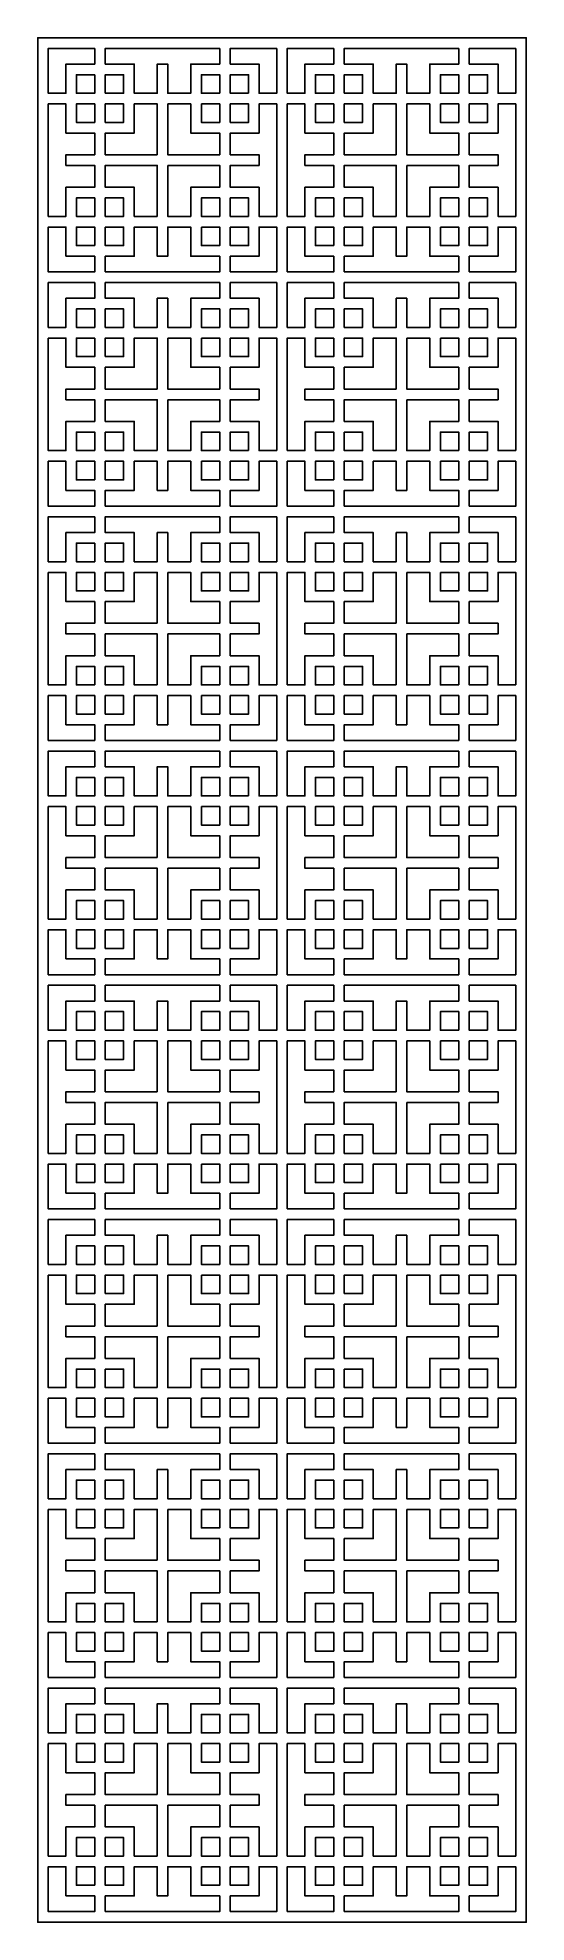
# Model space of a CAD drawing. Header units: centimetres. Extents: x -1.12 to 1.12, y -4.33 to 4.33.
import ezdxf

# ---------------------------------------------------------------- set-up
doc = ezdxf.new("R2010")
doc.units = ezdxf.units.CM
doc.header["$MEASUREMENT"] = 0
doc.layers.add('Layer 1', color=7, linetype='Continuous')

msp = doc.modelspace()

# ---------------------------------------------------------------- linework, layer by layer
at = {"layer": 'Layer 1', "color": 242}
for points, knots in [([(1.12162, -4.30871), (1.12162, -4.30871), (1.12162, -4.28249), (1.12162, -4.28249), (1.12162, -4.28249), (1.12162, -4.28249), (1.12162, -3.25468), (1.12162, -3.25468), (1.12162, -3.25468), (1.12162, -3.25468), (1.12162, -3.24164), (1.12162, -3.24164), (1.12162, -3.24164), (1.12162, -3.24164), (1.12162, -3.23197), (1.12162, -3.23197), (1.12162, -3.23197), (1.12162, -3.23197), (1.12162, -3.20575), (1.12162, -3.20575), (1.12162, -3.20575), (1.12162, -3.20575), (1.12162, -2.17794), (1.12162, -2.17794), (1.12162, -2.17794), (1.12162, -2.17794), (1.12162, -2.1649), (1.12162, -2.1649), (1.12162, -2.1649), (1.12162, -2.1649), (1.12162, -2.15523), (1.12162, -2.15523), (1.12162, -2.15523), (1.12162, -2.15523), (1.12162, -2.12901), (1.12162, -2.12901), (1.12162, -2.12901), (1.12162, -2.12901), (1.12162, -1.1012), (1.12162, -1.1012), (1.12162, -1.1012), (1.12162, -1.1012), (1.12162, -1.08815), (1.12162, -1.08815), (1.12162, -1.08815), (1.12162, -1.08815), (1.12162, -1.07849), (1.12162, -1.07849), (1.12162, -1.07849), (1.12162, -1.07849), (1.12162, -1.05227), (1.12162, -1.05227), (1.12162, -1.05227), (1.12162, -1.05227), (1.12162, -0.02446), (1.12162, -0.02446), (1.12162, -0.02446), (1.12162, -0.02446), (1.12162, -0.01141), (1.12162, -0.01141), (1.12162, -0.01141), (1.12162, -0.01141), (1.12162, -0.00175), (1.12162, -0.00175), (1.12162, -0.00175), (1.12162, -0.00175), (1.12162, 0.02447), (1.12162, 0.02447), (1.12162, 0.02447), (1.12162, 0.02447), (1.12162, 1.05228), (1.12162, 1.05228), (1.12162, 1.05228), (1.12162, 1.05228), (1.12162, 1.06533), (1.12162, 1.06533), (1.12162, 1.06533), (1.12162, 1.06533), (1.12162, 1.07499), (1.12162, 1.07499), (1.12162, 1.07499), (1.12162, 1.07499), (1.12162, 1.10121), (1.12162, 1.10121), (1.12162, 1.10121), (1.12162, 1.10121), (1.12162, 2.12902), (1.12162, 2.12902), (1.12162, 2.12902), (1.12162, 2.12902), (1.12162, 2.14207), (1.12162, 2.14207), (1.12162, 2.14207), (1.12162, 2.14207), (1.12162, 2.15173), (1.12162, 2.15173), (1.12162, 2.15173), (1.12162, 2.15173), (1.12162, 2.17795), (1.12162, 2.17795), (1.12162, 2.17795), (1.12162, 2.17795), (1.12162, 3.20576), (1.12162, 3.20576), (1.12162, 3.20576), (1.12162, 3.20576), (1.12162, 3.21881), (1.12162, 3.21881), (1.12162, 3.21881), (1.12162, 3.21881), (1.12162, 3.22847), (1.12162, 3.22847), (1.12162, 3.22847), (1.12162, 3.22847), (1.12162, 3.25469), (1.12162, 3.25469), (1.12162, 3.25469), (1.12162, 3.25469), (1.12162, 4.2825), (1.12162, 4.2825), (1.12162, 4.2825), (1.12162, 4.2825), (1.12162, 4.29555), (1.12162, 4.29555), (1.12162, 4.29555), (1.12162, 4.29555), (1.12162, 4.33143), (1.12162, 4.33143), (1.12162, 4.33143), (1.12162, 4.33143), (-1.12163, 4.33143), (-1.12163, 4.33143), (-1.12163, 4.33143), (-1.12163, 4.33143), (-1.12163, 4.29555), (-1.12163, 4.29555), (-1.12163, 4.29555), (-1.12163, 4.29555), (-1.12163, 4.2825), (-1.12163, 4.2825), (-1.12163, 4.2825), (-1.12163, 4.2825), (-1.12163, 3.25469), (-1.12163, 3.25469), (-1.12163, 3.25469), (-1.12163, 3.25469), (-1.12163, 3.2477), (-1.12163, 3.2477), (-1.12163, 3.2477), (-1.12163, 3.2477), (-1.12163, 3.21881), (-1.12163, 3.21881), (-1.12163, 3.21881), (-1.12163, 3.21881), (-1.12163, 3.20576), (-1.12163, 3.20576), (-1.12163, 3.20576), (-1.12163, 3.20576), (-1.12163, 2.17795), (-1.12163, 2.17795), (-1.12163, 2.17795), (-1.12163, 2.17795), (-1.12163, 2.17096), (-1.12163, 2.17096), (-1.12163, 2.17096), (-1.12163, 2.17096), (-1.12163, 2.14207), (-1.12163, 2.14207), (-1.12163, 2.14207), (-1.12163, 2.14207), (-1.12163, 2.12902), (-1.12163, 2.12902), (-1.12163, 2.12902), (-1.12163, 2.12902), (-1.12163, 1.10121), (-1.12163, 1.10121), (-1.12163, 1.10121), (-1.12163, 1.10121), (-1.12163, 1.09422), (-1.12163, 1.09422), (-1.12163, 1.09422), (-1.12163, 1.09422), (-1.12163, 1.06533), (-1.12163, 1.06533), (-1.12163, 1.06533), (-1.12163, 1.06533), (-1.12163, 1.05228), (-1.12163, 1.05228), (-1.12163, 1.05228), (-1.12163, 1.05228), (-1.12163, 0.02447), (-1.12163, 0.02447), (-1.12163, 0.02447), (-1.12163, 0.02447), (-1.12163, 0.01748), (-1.12163, 0.01748), (-1.12163, 0.01748), (-1.12163, 0.01748), (-1.12163, -0.01141), (-1.12163, -0.01141), (-1.12163, -0.01141), (-1.12163, -0.01141), (-1.12163, -0.02446), (-1.12163, -0.02446), (-1.12163, -0.02446), (-1.12163, -0.02446), (-1.12163, -1.05227), (-1.12163, -1.05227), (-1.12163, -1.05227), (-1.12163, -1.05227), (-1.12163, -1.05927), (-1.12163, -1.05927), (-1.12163, -1.05927), (-1.12163, -1.05927), (-1.12163, -1.08815), (-1.12163, -1.08815), (-1.12163, -1.08815), (-1.12163, -1.08815), (-1.12163, -1.1012), (-1.12163, -1.1012), (-1.12163, -1.1012), (-1.12163, -1.1012), (-1.12163, -2.12901), (-1.12163, -2.12901), (-1.12163, -2.12901), (-1.12163, -2.12901), (-1.12163, -2.13601), (-1.12163, -2.13601), (-1.12163, -2.13601), (-1.12163, -2.13601), (-1.12163, -2.1649), (-1.12163, -2.1649), (-1.12163, -2.1649), (-1.12163, -2.1649), (-1.12163, -2.17794), (-1.12163, -2.17794), (-1.12163, -2.17794), (-1.12163, -2.17794), (-1.12163, -3.20575), (-1.12163, -3.20575), (-1.12163, -3.20575), (-1.12163, -3.20575), (-1.12163, -3.21275), (-1.12163, -3.21275), (-1.12163, -3.21275), (-1.12163, -3.21275), (-1.12163, -3.24164), (-1.12163, -3.24164), (-1.12163, -3.24164), (-1.12163, -3.24164), (-1.12163, -3.25468), (-1.12163, -3.25468), (-1.12163, -3.25468), (-1.12163, -3.25468), (-1.12163, -4.28249), (-1.12163, -4.28249), (-1.12163, -4.28249), (-1.12163, -4.28249), (-1.12163, -4.28949), (-1.12163, -4.28949), (-1.12163, -4.28949), (-1.12163, -4.28949), (-1.12163, -4.33142), (-1.12163, -4.33142), (-1.12163, -4.33142), (-1.12163, -4.33142), (1.12162, -4.33142), (1.12162, -4.33142), (1.12162, -4.33142), (1.12162, -4.33142), (1.12162, -4.30871), (1.12162, -4.30871)], [0, 0, 0, 0, 0.0144928, 0.0144928, 0.0144928, 0.0144928, 0.0289855, 0.0289855, 0.0289855, 0.0289855, 0.0434783, 0.0434783, 0.0434783, 0.0434783, 0.057971, 0.057971, 0.057971, 0.057971, 0.0724638, 0.0724638, 0.0724638, 0.0724638, 0.0869565, 0.0869565, 0.0869565, 0.0869565, 0.1014493, 0.1014493, 0.1014493, 0.1014493, 0.115942, 0.115942, 0.115942, 0.115942, 0.1304348, 0.1304348, 0.1304348, 0.1304348, 0.1449275, 0.1449275, 0.1449275, 0.1449275, 0.1594203, 0.1594203, 0.1594203, 0.1594203, 0.173913, 0.173913, 0.173913, 0.173913, 0.1884058, 0.1884058, 0.1884058, 0.1884058, 0.2028986, 0.2028986, 0.2028986, 0.2028986, 0.2173913, 0.2173913, 0.2173913, 0.2173913, 0.2318841, 0.2318841, 0.2318841, 0.2318841, 0.2463768, 0.2463768, 0.2463768, 0.2463768, 0.2608696, 0.2608696, 0.2608696, 0.2608696, 0.2753623, 0.2753623, 0.2753623, 0.2753623, 0.2898551, 0.2898551, 0.2898551, 0.2898551, 0.3043478, 0.3043478, 0.3043478, 0.3043478, 0.3188406, 0.3188406, 0.3188406, 0.3188406, 0.3333333, 0.3333333, 0.3333333, 0.3333333, 0.3478261, 0.3478261, 0.3478261, 0.3478261, 0.3623188, 0.3623188, 0.3623188, 0.3623188, 0.3768116, 0.3768116, 0.3768116, 0.3768116, 0.3913043, 0.3913043, 0.3913043, 0.3913043, 0.4057971, 0.4057971, 0.4057971, 0.4057971, 0.4202899, 0.4202899, 0.4202899, 0.4202899, 0.4347826, 0.4347826, 0.4347826, 0.4347826, 0.4492754, 0.4492754, 0.4492754, 0.4492754, 0.4637681, 0.4637681, 0.4637681, 0.4637681, 0.4782609, 0.4782609, 0.4782609, 0.4782609, 0.4927536, 0.4927536, 0.4927536, 0.4927536, 0.5072464, 0.5072464, 0.5072464, 0.5072464, 0.5217391, 0.5217391, 0.5217391, 0.5217391, 0.5362319, 0.5362319, 0.5362319, 0.5362319, 0.5507246, 0.5507246, 0.5507246, 0.5507246, 0.5652174, 0.5652174, 0.5652174, 0.5652174, 0.5797101, 0.5797101, 0.5797101, 0.5797101, 0.5942029, 0.5942029, 0.5942029, 0.5942029, 0.6086957, 0.6086957, 0.6086957, 0.6086957, 0.6231884, 0.6231884, 0.6231884, 0.6231884, 0.6376812, 0.6376812, 0.6376812, 0.6376812, 0.6521739, 0.6521739, 0.6521739, 0.6521739, 0.6666667, 0.6666667, 0.6666667, 0.6666667, 0.6811594, 0.6811594, 0.6811594, 0.6811594, 0.6956522, 0.6956522, 0.6956522, 0.6956522, 0.7101449, 0.7101449, 0.7101449, 0.7101449, 0.7246377, 0.7246377, 0.7246377, 0.7246377, 0.7391304, 0.7391304, 0.7391304, 0.7391304, 0.7536232, 0.7536232, 0.7536232, 0.7536232, 0.7681159, 0.7681159, 0.7681159, 0.7681159, 0.7826087, 0.7826087, 0.7826087, 0.7826087, 0.7971014, 0.7971014, 0.7971014, 0.7971014, 0.8115942, 0.8115942, 0.8115942, 0.8115942, 0.826087, 0.826087, 0.826087, 0.826087, 0.8405797, 0.8405797, 0.8405797, 0.8405797, 0.8550725, 0.8550725, 0.8550725, 0.8550725, 0.8695652, 0.8695652, 0.8695652, 0.8695652, 0.884058, 0.884058, 0.884058, 0.884058, 0.8985507, 0.8985507, 0.8985507, 0.8985507, 0.9130435, 0.9130435, 0.9130435, 0.9130435, 0.9275362, 0.9275362, 0.9275362, 0.9275362, 0.942029, 0.942029, 0.942029, 0.942029, 0.9565217, 0.9565217, 0.9565217, 0.9565217, 0.9710145, 0.9710145, 0.9710145, 0.9710145, 1, 1, 1, 1]), ([(-0.85987, 4.2825), (-0.85987, 4.2825), (-0.85987, 4.21037), (-0.85987, 4.21037), (-0.85987, 4.21037), (-0.85987, 4.21037), (-0.99254, 4.21037), (-0.99254, 4.21037), (-0.99254, 4.21037), (-0.99254, 4.21037), (-0.99254, 4.07622), (-0.99254, 4.07622), (-0.99254, 4.07622), (-0.99254, 4.07622), (-1.07324, 4.07622), (-1.07324, 4.07622), (-1.07324, 4.07622), (-1.07324, 4.07622), (-1.07324, 4.2825), (-1.07324, 4.2825), (-1.07324, 4.2825), (-1.07324, 4.2825), (-0.85987, 4.2825), (-0.85987, 4.2825)], [0, 0, 0, 0, 0.1428571, 0.1428571, 0.1428571, 0.1428571, 0.2857143, 0.2857143, 0.2857143, 0.2857143, 0.4285714, 0.4285714, 0.4285714, 0.4285714, 0.5714286, 0.5714286, 0.5714286, 0.5714286, 0.7142857, 0.7142857, 0.7142857, 0.7142857, 1, 1, 1, 1]), ([(-0.28597, 4.2825), (-0.28597, 4.2825), (-0.28597, 4.21037), (-0.28597, 4.21037), (-0.28597, 4.21037), (-0.28597, 4.21037), (-0.41863, 4.21037), (-0.41863, 4.21037), (-0.41863, 4.21037), (-0.41863, 4.21037), (-0.41863, 4.07622), (-0.41863, 4.07622), (-0.41863, 4.07622), (-0.41863, 4.07622), (-0.52453, 4.07622), (-0.52453, 4.07622), (-0.52453, 4.07622), (-0.52453, 4.07622), (-0.52453, 4.21037), (-0.52453, 4.21037), (-0.52453, 4.21037), (-0.52453, 4.21037), (-0.57292, 4.21037), (-0.57292, 4.21037), (-0.57292, 4.21037), (-0.57292, 4.21037), (-0.57292, 4.07622), (-0.57292, 4.07622), (-0.57292, 4.07622), (-0.57292, 4.07622), (-0.67881, 4.07622), (-0.67881, 4.07622), (-0.67881, 4.07622), (-0.67881, 4.07622), (-0.67881, 4.21037), (-0.67881, 4.21037), (-0.67881, 4.21037), (-0.67881, 4.21037), (-0.81148, 4.21037), (-0.81148, 4.21037), (-0.81148, 4.21037), (-0.81148, 4.21037), (-0.81148, 4.2825), (-0.81148, 4.2825), (-0.81148, 4.2825), (-0.81148, 4.2825), (-0.28597, 4.2825), (-0.28597, 4.2825)], [0, 0, 0, 0, 0.0769231, 0.0769231, 0.0769231, 0.0769231, 0.1538462, 0.1538462, 0.1538462, 0.1538462, 0.2307692, 0.2307692, 0.2307692, 0.2307692, 0.3076923, 0.3076923, 0.3076923, 0.3076923, 0.3846154, 0.3846154, 0.3846154, 0.3846154, 0.4615385, 0.4615385, 0.4615385, 0.4615385, 0.5384615, 0.5384615, 0.5384615, 0.5384615, 0.6153846, 0.6153846, 0.6153846, 0.6153846, 0.6923077, 0.6923077, 0.6923077, 0.6923077, 0.7692308, 0.7692308, 0.7692308, 0.7692308, 0.8461538, 0.8461538, 0.8461538, 0.8461538, 1, 1, 1, 1]), ([(-0.0242, 4.2825), (-0.0242, 4.2825), (-0.0242, 4.07622), (-0.0242, 4.07622), (-0.0242, 4.07622), (-0.0242, 4.07622), (-0.10491, 4.07622), (-0.10491, 4.07622), (-0.10491, 4.07622), (-0.10491, 4.07622), (-0.10491, 4.21037), (-0.10491, 4.21037), (-0.10491, 4.21037), (-0.10491, 4.21037), (-0.23758, 4.21037), (-0.23758, 4.21037), (-0.23758, 4.21037), (-0.23758, 4.21037), (-0.23758, 4.2825), (-0.23758, 4.2825), (-0.23758, 4.2825), (-0.23758, 4.2825), (-0.0242, 4.2825), (-0.0242, 4.2825)], [0, 0, 0, 0, 0.1428571, 0.1428571, 0.1428571, 0.1428571, 0.2857143, 0.2857143, 0.2857143, 0.2857143, 0.4285714, 0.4285714, 0.4285714, 0.4285714, 0.5714286, 0.5714286, 0.5714286, 0.5714286, 0.7142857, 0.7142857, 0.7142857, 0.7142857, 1, 1, 1, 1]), ([(0.23756, 4.2825), (0.23756, 4.2825), (0.23756, 4.21037), (0.23756, 4.21037), (0.23756, 4.21037), (0.23756, 4.21037), (0.10489, 4.21037), (0.10489, 4.21037), (0.10489, 4.21037), (0.10489, 4.21037), (0.10489, 4.07622), (0.10489, 4.07622), (0.10489, 4.07622), (0.10489, 4.07622), (0.02419, 4.07622), (0.02419, 4.07622), (0.02419, 4.07622), (0.02419, 4.07622), (0.02419, 4.2825), (0.02419, 4.2825), (0.02419, 4.2825), (0.02419, 4.2825), (0.23756, 4.2825), (0.23756, 4.2825)], [0, 0, 0, 0, 0.1428571, 0.1428571, 0.1428571, 0.1428571, 0.2857143, 0.2857143, 0.2857143, 0.2857143, 0.4285714, 0.4285714, 0.4285714, 0.4285714, 0.5714286, 0.5714286, 0.5714286, 0.5714286, 0.7142857, 0.7142857, 0.7142857, 0.7142857, 1, 1, 1, 1]), ([(0.81147, 4.2825), (0.81147, 4.2825), (0.81147, 4.21037), (0.81147, 4.21037), (0.81147, 4.21037), (0.81147, 4.21037), (0.6788, 4.21037), (0.6788, 4.21037), (0.6788, 4.21037), (0.6788, 4.21037), (0.6788, 4.07622), (0.6788, 4.07622), (0.6788, 4.07622), (0.6788, 4.07622), (0.5729, 4.07622), (0.5729, 4.07622), (0.5729, 4.07622), (0.5729, 4.07622), (0.5729, 4.21037), (0.5729, 4.21037), (0.5729, 4.21037), (0.5729, 4.21037), (0.52451, 4.21037), (0.52451, 4.21037), (0.52451, 4.21037), (0.52451, 4.21037), (0.52451, 4.07622), (0.52451, 4.07622), (0.52451, 4.07622), (0.52451, 4.07622), (0.41862, 4.07622), (0.41862, 4.07622), (0.41862, 4.07622), (0.41862, 4.07622), (0.41862, 4.21037), (0.41862, 4.21037), (0.41862, 4.21037), (0.41862, 4.21037), (0.28595, 4.21037), (0.28595, 4.21037), (0.28595, 4.21037), (0.28595, 4.21037), (0.28595, 4.2825), (0.28595, 4.2825), (0.28595, 4.2825), (0.28595, 4.2825), (0.81147, 4.2825), (0.81147, 4.2825)], [0, 0, 0, 0, 0.0769231, 0.0769231, 0.0769231, 0.0769231, 0.1538462, 0.1538462, 0.1538462, 0.1538462, 0.2307692, 0.2307692, 0.2307692, 0.2307692, 0.3076923, 0.3076923, 0.3076923, 0.3076923, 0.3846154, 0.3846154, 0.3846154, 0.3846154, 0.4615385, 0.4615385, 0.4615385, 0.4615385, 0.5384615, 0.5384615, 0.5384615, 0.5384615, 0.6153846, 0.6153846, 0.6153846, 0.6153846, 0.6923077, 0.6923077, 0.6923077, 0.6923077, 0.7692308, 0.7692308, 0.7692308, 0.7692308, 0.8461538, 0.8461538, 0.8461538, 0.8461538, 1, 1, 1, 1]), ([(1.07323, 4.2825), (1.07323, 4.2825), (1.07323, 4.07622), (1.07323, 4.07622), (1.07323, 4.07622), (1.07323, 4.07622), (0.99252, 4.07622), (0.99252, 4.07622), (0.99252, 4.07622), (0.99252, 4.07622), (0.99252, 4.21037), (0.99252, 4.21037), (0.99252, 4.21037), (0.99252, 4.21037), (0.85986, 4.21037), (0.85986, 4.21037), (0.85986, 4.21037), (0.85986, 4.21037), (0.85986, 4.2825), (0.85986, 4.2825), (0.85986, 4.2825), (0.85986, 4.2825), (1.07323, 4.2825), (1.07323, 4.2825)], [0, 0, 0, 0, 0.1428571, 0.1428571, 0.1428571, 0.1428571, 0.2857143, 0.2857143, 0.2857143, 0.2857143, 0.4285714, 0.4285714, 0.4285714, 0.4285714, 0.5714286, 0.5714286, 0.5714286, 0.5714286, 0.7142857, 0.7142857, 0.7142857, 0.7142857, 1, 1, 1, 1]), ([(-0.85987, 4.16144), (-0.85987, 4.16144), (-0.85987, 4.07622), (-0.85987, 4.07622), (-0.85987, 4.07622), (-0.85987, 4.07622), (-0.94415, 4.07622), (-0.94415, 4.07622), (-0.94415, 4.07622), (-0.94415, 4.07622), (-0.94415, 4.16144), (-0.94415, 4.16144), (-0.94415, 4.16144), (-0.94415, 4.16144), (-0.85987, 4.16144), (-0.85987, 4.16144)], [0, 0, 0, 0, 0.2, 0.2, 0.2, 0.2, 0.4, 0.4, 0.4, 0.4, 0.6, 0.6, 0.6, 0.6, 1, 1, 1, 1]), ([(-0.81148, 4.07622), (-0.81148, 4.07622), (-0.81148, 4.16144), (-0.81148, 4.16144), (-0.81148, 4.16144), (-0.81148, 4.16144), (-0.7272, 4.16144), (-0.7272, 4.16144), (-0.7272, 4.16144), (-0.7272, 4.16144), (-0.7272, 4.07622), (-0.7272, 4.07622), (-0.7272, 4.07622), (-0.7272, 4.07622), (-0.81148, 4.07622), (-0.81148, 4.07622)], [0, 0, 0, 0, 0.2, 0.2, 0.2, 0.2, 0.4, 0.4, 0.4, 0.4, 0.6, 0.6, 0.6, 0.6, 1, 1, 1, 1]), ([(-0.28597, 4.07622), (-0.28597, 4.07622), (-0.37024, 4.07622), (-0.37024, 4.07622), (-0.37024, 4.07622), (-0.37024, 4.07622), (-0.37024, 4.16144), (-0.37024, 4.16144), (-0.37024, 4.16144), (-0.37024, 4.16144), (-0.28597, 4.16144), (-0.28597, 4.16144), (-0.28597, 4.16144), (-0.28597, 4.16144), (-0.28597, 4.07622), (-0.28597, 4.07622)], [0, 0, 0, 0, 0.2, 0.2, 0.2, 0.2, 0.4, 0.4, 0.4, 0.4, 0.6, 0.6, 0.6, 0.6, 1, 1, 1, 1]), ([(-0.1533, 4.07622), (-0.1533, 4.07622), (-0.23758, 4.07622), (-0.23758, 4.07622), (-0.23758, 4.07622), (-0.23758, 4.07622), (-0.23758, 4.16144), (-0.23758, 4.16144), (-0.23758, 4.16144), (-0.23758, 4.16144), (-0.1533, 4.16144), (-0.1533, 4.16144), (-0.1533, 4.16144), (-0.1533, 4.16144), (-0.1533, 4.07622), (-0.1533, 4.07622)], [0, 0, 0, 0, 0.2, 0.2, 0.2, 0.2, 0.4, 0.4, 0.4, 0.4, 0.6, 0.6, 0.6, 0.6, 1, 1, 1, 1]), ([(0.23756, 4.16144), (0.23756, 4.16144), (0.23756, 4.07622), (0.23756, 4.07622), (0.23756, 4.07622), (0.23756, 4.07622), (0.15328, 4.07622), (0.15328, 4.07622), (0.15328, 4.07622), (0.15328, 4.07622), (0.15328, 4.16144), (0.15328, 4.16144), (0.15328, 4.16144), (0.15328, 4.16144), (0.23756, 4.16144), (0.23756, 4.16144)], [0, 0, 0, 0, 0.2, 0.2, 0.2, 0.2, 0.4, 0.4, 0.4, 0.4, 0.6, 0.6, 0.6, 0.6, 1, 1, 1, 1]), ([(0.28595, 4.07622), (0.28595, 4.07622), (0.28595, 4.16144), (0.28595, 4.16144), (0.28595, 4.16144), (0.28595, 4.16144), (0.37023, 4.16144), (0.37023, 4.16144), (0.37023, 4.16144), (0.37023, 4.16144), (0.37023, 4.07622), (0.37023, 4.07622), (0.37023, 4.07622), (0.37023, 4.07622), (0.28595, 4.07622), (0.28595, 4.07622)], [0, 0, 0, 0, 0.2, 0.2, 0.2, 0.2, 0.4, 0.4, 0.4, 0.4, 0.6, 0.6, 0.6, 0.6, 1, 1, 1, 1]), ([(0.81147, 4.07622), (0.81147, 4.07622), (0.72719, 4.07622), (0.72719, 4.07622), (0.72719, 4.07622), (0.72719, 4.07622), (0.72719, 4.16144), (0.72719, 4.16144), (0.72719, 4.16144), (0.72719, 4.16144), (0.81147, 4.16144), (0.81147, 4.16144), (0.81147, 4.16144), (0.81147, 4.16144), (0.81147, 4.07622), (0.81147, 4.07622)], [0, 0, 0, 0, 0.2, 0.2, 0.2, 0.2, 0.4, 0.4, 0.4, 0.4, 0.6, 0.6, 0.6, 0.6, 1, 1, 1, 1]), ([(0.94413, 4.07622), (0.94413, 4.07622), (0.85986, 4.07622), (0.85986, 4.07622), (0.85986, 4.07622), (0.85986, 4.07622), (0.85986, 4.16144), (0.85986, 4.16144), (0.85986, 4.16144), (0.85986, 4.16144), (0.94413, 4.16144), (0.94413, 4.16144), (0.94413, 4.16144), (0.94413, 4.16144), (0.94413, 4.07622), (0.94413, 4.07622)], [0, 0, 0, 0, 0.2, 0.2, 0.2, 0.2, 0.4, 0.4, 0.4, 0.4, 0.6, 0.6, 0.6, 0.6, 1, 1, 1, 1]), ([(-1.07324, 4.02729), (-1.07324, 4.02729), (-0.99254, 4.02729), (-0.99254, 4.02729), (-0.99254, 4.02729), (-0.99254, 4.02729), (-0.99254, 3.89313), (-0.99254, 3.89313), (-0.99254, 3.89313), (-0.99254, 3.89313), (-0.85987, 3.89313), (-0.85987, 3.89313), (-0.85987, 3.89313), (-0.85987, 3.89313), (-0.85987, 3.79306), (-0.85987, 3.79306), (-0.85987, 3.79306), (-0.85987, 3.79306), (-0.99254, 3.79306), (-0.99254, 3.79306), (-0.99254, 3.79306), (-0.99254, 3.79306), (-0.99254, 3.74413), (-0.99254, 3.74413), (-0.99254, 3.74413), (-0.99254, 3.74413), (-0.85987, 3.74413), (-0.85987, 3.74413), (-0.85987, 3.74413), (-0.85987, 3.74413), (-0.85987, 3.64406), (-0.85987, 3.64406), (-0.85987, 3.64406), (-0.85987, 3.64406), (-0.99254, 3.64406), (-0.99254, 3.64406), (-0.99254, 3.64406), (-0.99254, 3.64406), (-0.99254, 3.50991), (-0.99254, 3.50991), (-0.99254, 3.50991), (-0.99254, 3.50991), (-1.07324, 3.50991), (-1.07324, 3.50991), (-1.07324, 3.50991), (-1.07324, 3.50991), (-1.07324, 4.02729), (-1.07324, 4.02729)], [0, 0, 0, 0, 0.0769231, 0.0769231, 0.0769231, 0.0769231, 0.1538462, 0.1538462, 0.1538462, 0.1538462, 0.2307692, 0.2307692, 0.2307692, 0.2307692, 0.3076923, 0.3076923, 0.3076923, 0.3076923, 0.3846154, 0.3846154, 0.3846154, 0.3846154, 0.4615385, 0.4615385, 0.4615385, 0.4615385, 0.5384615, 0.5384615, 0.5384615, 0.5384615, 0.6153846, 0.6153846, 0.6153846, 0.6153846, 0.6923077, 0.6923077, 0.6923077, 0.6923077, 0.7692308, 0.7692308, 0.7692308, 0.7692308, 0.8461538, 0.8461538, 0.8461538, 0.8461538, 1, 1, 1, 1]), ([(-0.85987, 4.02729), (-0.85987, 4.02729), (-0.85987, 3.94207), (-0.85987, 3.94207), (-0.85987, 3.94207), (-0.85987, 3.94207), (-0.94415, 3.94207), (-0.94415, 3.94207), (-0.94415, 3.94207), (-0.94415, 3.94207), (-0.94415, 4.02729), (-0.94415, 4.02729), (-0.94415, 4.02729), (-0.94415, 4.02729), (-0.85987, 4.02729), (-0.85987, 4.02729)], [0, 0, 0, 0, 0.2, 0.2, 0.2, 0.2, 0.4, 0.4, 0.4, 0.4, 0.6, 0.6, 0.6, 0.6, 1, 1, 1, 1]), ([(-0.57292, 3.79306), (-0.57292, 3.79306), (-0.57292, 4.02729), (-0.57292, 4.02729), (-0.57292, 4.02729), (-0.57292, 4.02729), (-0.67881, 4.02729), (-0.67881, 4.02729), (-0.67881, 4.02729), (-0.67881, 4.02729), (-0.67881, 3.89313), (-0.67881, 3.89313), (-0.67881, 3.89313), (-0.67881, 3.89313), (-0.81148, 3.89313), (-0.81148, 3.89313), (-0.81148, 3.89313), (-0.81148, 3.89313), (-0.81148, 3.79306), (-0.81148, 3.79306), (-0.81148, 3.79306), (-0.81148, 3.79306), (-0.57292, 3.79306), (-0.57292, 3.79306)], [0, 0, 0, 0, 0.1428571, 0.1428571, 0.1428571, 0.1428571, 0.2857143, 0.2857143, 0.2857143, 0.2857143, 0.4285714, 0.4285714, 0.4285714, 0.4285714, 0.5714286, 0.5714286, 0.5714286, 0.5714286, 0.7142857, 0.7142857, 0.7142857, 0.7142857, 1, 1, 1, 1]), ([(-0.81148, 3.94207), (-0.81148, 3.94207), (-0.81148, 4.02729), (-0.81148, 4.02729), (-0.81148, 4.02729), (-0.81148, 4.02729), (-0.7272, 4.02729), (-0.7272, 4.02729), (-0.7272, 4.02729), (-0.7272, 4.02729), (-0.7272, 3.94207), (-0.7272, 3.94207), (-0.7272, 3.94207), (-0.7272, 3.94207), (-0.81148, 3.94207), (-0.81148, 3.94207)], [0, 0, 0, 0, 0.2, 0.2, 0.2, 0.2, 0.4, 0.4, 0.4, 0.4, 0.6, 0.6, 0.6, 0.6, 1, 1, 1, 1]), ([(-0.52453, 4.02729), (-0.52453, 4.02729), (-0.52453, 3.79306), (-0.52453, 3.79306), (-0.52453, 3.79306), (-0.52453, 3.79306), (-0.28597, 3.79306), (-0.28597, 3.79306), (-0.28597, 3.79306), (-0.28597, 3.79306), (-0.28597, 3.89313), (-0.28597, 3.89313), (-0.28597, 3.89313), (-0.28597, 3.89313), (-0.41863, 3.89313), (-0.41863, 3.89313), (-0.41863, 3.89313), (-0.41863, 3.89313), (-0.41863, 4.02729), (-0.41863, 4.02729), (-0.41863, 4.02729), (-0.41863, 4.02729), (-0.52453, 4.02729), (-0.52453, 4.02729)], [0, 0, 0, 0, 0.1428571, 0.1428571, 0.1428571, 0.1428571, 0.2857143, 0.2857143, 0.2857143, 0.2857143, 0.4285714, 0.4285714, 0.4285714, 0.4285714, 0.5714286, 0.5714286, 0.5714286, 0.5714286, 0.7142857, 0.7142857, 0.7142857, 0.7142857, 1, 1, 1, 1]), ([(-0.37024, 4.02729), (-0.37024, 4.02729), (-0.28597, 4.02729), (-0.28597, 4.02729), (-0.28597, 4.02729), (-0.28597, 4.02729), (-0.28597, 3.94207), (-0.28597, 3.94207), (-0.28597, 3.94207), (-0.28597, 3.94207), (-0.37024, 3.94207), (-0.37024, 3.94207), (-0.37024, 3.94207), (-0.37024, 3.94207), (-0.37024, 4.02729), (-0.37024, 4.02729)], [0, 0, 0, 0, 0.2, 0.2, 0.2, 0.2, 0.4, 0.4, 0.4, 0.4, 0.6, 0.6, 0.6, 0.6, 1, 1, 1, 1]), ([(-0.0242, 3.50991), (-0.0242, 3.50991), (-0.10491, 3.50991), (-0.10491, 3.50991), (-0.10491, 3.50991), (-0.10491, 3.50991), (-0.10491, 3.64406), (-0.10491, 3.64406), (-0.10491, 3.64406), (-0.10491, 3.64406), (-0.23758, 3.64406), (-0.23758, 3.64406), (-0.23758, 3.64406), (-0.23758, 3.64406), (-0.23758, 3.74413), (-0.23758, 3.74413), (-0.23758, 3.74413), (-0.23758, 3.74413), (-0.10491, 3.74413), (-0.10491, 3.74413), (-0.10491, 3.74413), (-0.10491, 3.74413), (-0.10491, 3.79306), (-0.10491, 3.79306), (-0.10491, 3.79306), (-0.10491, 3.79306), (-0.23758, 3.79306), (-0.23758, 3.79306), (-0.23758, 3.79306), (-0.23758, 3.79306), (-0.23758, 3.89313), (-0.23758, 3.89313), (-0.23758, 3.89313), (-0.23758, 3.89313), (-0.10491, 3.89313), (-0.10491, 3.89313), (-0.10491, 3.89313), (-0.10491, 3.89313), (-0.10491, 4.02729), (-0.10491, 4.02729), (-0.10491, 4.02729), (-0.10491, 4.02729), (-0.0242, 4.02729), (-0.0242, 4.02729), (-0.0242, 4.02729), (-0.0242, 4.02729), (-0.0242, 3.50991), (-0.0242, 3.50991)], [0, 0, 0, 0, 0.0769231, 0.0769231, 0.0769231, 0.0769231, 0.1538462, 0.1538462, 0.1538462, 0.1538462, 0.2307692, 0.2307692, 0.2307692, 0.2307692, 0.3076923, 0.3076923, 0.3076923, 0.3076923, 0.3846154, 0.3846154, 0.3846154, 0.3846154, 0.4615385, 0.4615385, 0.4615385, 0.4615385, 0.5384615, 0.5384615, 0.5384615, 0.5384615, 0.6153846, 0.6153846, 0.6153846, 0.6153846, 0.6923077, 0.6923077, 0.6923077, 0.6923077, 0.7692308, 0.7692308, 0.7692308, 0.7692308, 0.8461538, 0.8461538, 0.8461538, 0.8461538, 1, 1, 1, 1]), ([(-0.23758, 4.02729), (-0.23758, 4.02729), (-0.1533, 4.02729), (-0.1533, 4.02729), (-0.1533, 4.02729), (-0.1533, 4.02729), (-0.1533, 3.94207), (-0.1533, 3.94207), (-0.1533, 3.94207), (-0.1533, 3.94207), (-0.23758, 3.94207), (-0.23758, 3.94207), (-0.23758, 3.94207), (-0.23758, 3.94207), (-0.23758, 4.02729), (-0.23758, 4.02729)], [0, 0, 0, 0, 0.2, 0.2, 0.2, 0.2, 0.4, 0.4, 0.4, 0.4, 0.6, 0.6, 0.6, 0.6, 1, 1, 1, 1]), ([(0.02419, 3.50991), (0.02419, 3.50991), (0.02419, 4.02729), (0.02419, 4.02729), (0.02419, 4.02729), (0.02419, 4.02729), (0.10489, 4.02729), (0.10489, 4.02729), (0.10489, 4.02729), (0.10489, 4.02729), (0.10489, 3.89313), (0.10489, 3.89313), (0.10489, 3.89313), (0.10489, 3.89313), (0.23756, 3.89313), (0.23756, 3.89313), (0.23756, 3.89313), (0.23756, 3.89313), (0.23756, 3.79306), (0.23756, 3.79306), (0.23756, 3.79306), (0.23756, 3.79306), (0.10489, 3.79306), (0.10489, 3.79306), (0.10489, 3.79306), (0.10489, 3.79306), (0.10489, 3.74413), (0.10489, 3.74413), (0.10489, 3.74413), (0.10489, 3.74413), (0.23756, 3.74413), (0.23756, 3.74413), (0.23756, 3.74413), (0.23756, 3.74413), (0.23756, 3.64406), (0.23756, 3.64406), (0.23756, 3.64406), (0.23756, 3.64406), (0.10489, 3.64406), (0.10489, 3.64406), (0.10489, 3.64406), (0.10489, 3.64406), (0.10489, 3.50991), (0.10489, 3.50991), (0.10489, 3.50991), (0.10489, 3.50991), (0.02419, 3.50991), (0.02419, 3.50991)], [0, 0, 0, 0, 0.0769231, 0.0769231, 0.0769231, 0.0769231, 0.1538462, 0.1538462, 0.1538462, 0.1538462, 0.2307692, 0.2307692, 0.2307692, 0.2307692, 0.3076923, 0.3076923, 0.3076923, 0.3076923, 0.3846154, 0.3846154, 0.3846154, 0.3846154, 0.4615385, 0.4615385, 0.4615385, 0.4615385, 0.5384615, 0.5384615, 0.5384615, 0.5384615, 0.6153846, 0.6153846, 0.6153846, 0.6153846, 0.6923077, 0.6923077, 0.6923077, 0.6923077, 0.7692308, 0.7692308, 0.7692308, 0.7692308, 0.8461538, 0.8461538, 0.8461538, 0.8461538, 1, 1, 1, 1]), ([(0.23756, 4.02729), (0.23756, 4.02729), (0.23756, 3.94207), (0.23756, 3.94207), (0.23756, 3.94207), (0.23756, 3.94207), (0.15328, 3.94207), (0.15328, 3.94207), (0.15328, 3.94207), (0.15328, 3.94207), (0.15328, 4.02729), (0.15328, 4.02729), (0.15328, 4.02729), (0.15328, 4.02729), (0.23756, 4.02729), (0.23756, 4.02729)], [0, 0, 0, 0, 0.2, 0.2, 0.2, 0.2, 0.4, 0.4, 0.4, 0.4, 0.6, 0.6, 0.6, 0.6, 1, 1, 1, 1]), ([(0.52451, 3.79306), (0.52451, 3.79306), (0.52451, 4.02729), (0.52451, 4.02729), (0.52451, 4.02729), (0.52451, 4.02729), (0.41862, 4.02729), (0.41862, 4.02729), (0.41862, 4.02729), (0.41862, 4.02729), (0.41862, 3.89313), (0.41862, 3.89313), (0.41862, 3.89313), (0.41862, 3.89313), (0.28595, 3.89313), (0.28595, 3.89313), (0.28595, 3.89313), (0.28595, 3.89313), (0.28595, 3.79306), (0.28595, 3.79306), (0.28595, 3.79306), (0.28595, 3.79306), (0.52451, 3.79306), (0.52451, 3.79306)], [0, 0, 0, 0, 0.1428571, 0.1428571, 0.1428571, 0.1428571, 0.2857143, 0.2857143, 0.2857143, 0.2857143, 0.4285714, 0.4285714, 0.4285714, 0.4285714, 0.5714286, 0.5714286, 0.5714286, 0.5714286, 0.7142857, 0.7142857, 0.7142857, 0.7142857, 1, 1, 1, 1]), ([(0.28595, 3.94207), (0.28595, 3.94207), (0.28595, 4.02729), (0.28595, 4.02729), (0.28595, 4.02729), (0.28595, 4.02729), (0.37023, 4.02729), (0.37023, 4.02729), (0.37023, 4.02729), (0.37023, 4.02729), (0.37023, 3.94207), (0.37023, 3.94207), (0.37023, 3.94207), (0.37023, 3.94207), (0.28595, 3.94207), (0.28595, 3.94207)], [0, 0, 0, 0, 0.2, 0.2, 0.2, 0.2, 0.4, 0.4, 0.4, 0.4, 0.6, 0.6, 0.6, 0.6, 1, 1, 1, 1]), ([(0.5729, 4.02729), (0.5729, 4.02729), (0.5729, 3.79306), (0.5729, 3.79306), (0.5729, 3.79306), (0.5729, 3.79306), (0.81147, 3.79306), (0.81147, 3.79306), (0.81147, 3.79306), (0.81147, 3.79306), (0.81147, 3.89313), (0.81147, 3.89313), (0.81147, 3.89313), (0.81147, 3.89313), (0.6788, 3.89313), (0.6788, 3.89313), (0.6788, 3.89313), (0.6788, 3.89313), (0.6788, 4.02729), (0.6788, 4.02729), (0.6788, 4.02729), (0.6788, 4.02729), (0.5729, 4.02729), (0.5729, 4.02729)], [0, 0, 0, 0, 0.1428571, 0.1428571, 0.1428571, 0.1428571, 0.2857143, 0.2857143, 0.2857143, 0.2857143, 0.4285714, 0.4285714, 0.4285714, 0.4285714, 0.5714286, 0.5714286, 0.5714286, 0.5714286, 0.7142857, 0.7142857, 0.7142857, 0.7142857, 1, 1, 1, 1]), ([(0.72719, 4.02729), (0.72719, 4.02729), (0.81147, 4.02729), (0.81147, 4.02729), (0.81147, 4.02729), (0.81147, 4.02729), (0.81147, 3.94207), (0.81147, 3.94207), (0.81147, 3.94207), (0.81147, 3.94207), (0.72719, 3.94207), (0.72719, 3.94207), (0.72719, 3.94207), (0.72719, 3.94207), (0.72719, 4.02729), (0.72719, 4.02729)], [0, 0, 0, 0, 0.2, 0.2, 0.2, 0.2, 0.4, 0.4, 0.4, 0.4, 0.6, 0.6, 0.6, 0.6, 1, 1, 1, 1]), ([(1.07323, 3.50991), (1.07323, 3.50991), (0.99252, 3.50991), (0.99252, 3.50991), (0.99252, 3.50991), (0.99252, 3.50991), (0.99252, 3.64406), (0.99252, 3.64406), (0.99252, 3.64406), (0.99252, 3.64406), (0.85986, 3.64406), (0.85986, 3.64406), (0.85986, 3.64406), (0.85986, 3.64406), (0.85986, 3.74413), (0.85986, 3.74413), (0.85986, 3.74413), (0.85986, 3.74413), (0.99252, 3.74413), (0.99252, 3.74413), (0.99252, 3.74413), (0.99252, 3.74413), (0.99252, 3.79306), (0.99252, 3.79306), (0.99252, 3.79306), (0.99252, 3.79306), (0.85986, 3.79306), (0.85986, 3.79306), (0.85986, 3.79306), (0.85986, 3.79306), (0.85986, 3.89313), (0.85986, 3.89313), (0.85986, 3.89313), (0.85986, 3.89313), (0.99252, 3.89313), (0.99252, 3.89313), (0.99252, 3.89313), (0.99252, 3.89313), (0.99252, 4.02729), (0.99252, 4.02729), (0.99252, 4.02729), (0.99252, 4.02729), (1.07323, 4.02729), (1.07323, 4.02729), (1.07323, 4.02729), (1.07323, 4.02729), (1.07323, 3.50991), (1.07323, 3.50991)], [0, 0, 0, 0, 0.0769231, 0.0769231, 0.0769231, 0.0769231, 0.1538462, 0.1538462, 0.1538462, 0.1538462, 0.2307692, 0.2307692, 0.2307692, 0.2307692, 0.3076923, 0.3076923, 0.3076923, 0.3076923, 0.3846154, 0.3846154, 0.3846154, 0.3846154, 0.4615385, 0.4615385, 0.4615385, 0.4615385, 0.5384615, 0.5384615, 0.5384615, 0.5384615, 0.6153846, 0.6153846, 0.6153846, 0.6153846, 0.6923077, 0.6923077, 0.6923077, 0.6923077, 0.7692308, 0.7692308, 0.7692308, 0.7692308, 0.8461538, 0.8461538, 0.8461538, 0.8461538, 1, 1, 1, 1]), ([(0.85986, 4.02729), (0.85986, 4.02729), (0.94413, 4.02729), (0.94413, 4.02729), (0.94413, 4.02729), (0.94413, 4.02729), (0.94413, 3.94207), (0.94413, 3.94207), (0.94413, 3.94207), (0.94413, 3.94207), (0.85986, 3.94207), (0.85986, 3.94207), (0.85986, 3.94207), (0.85986, 3.94207), (0.85986, 4.02729), (0.85986, 4.02729)], [0, 0, 0, 0, 0.2, 0.2, 0.2, 0.2, 0.4, 0.4, 0.4, 0.4, 0.6, 0.6, 0.6, 0.6, 1, 1, 1, 1]), ([(-0.57292, 3.50991), (-0.57292, 3.50991), (-0.57292, 3.74413), (-0.57292, 3.74413), (-0.57292, 3.74413), (-0.57292, 3.74413), (-0.81148, 3.74413), (-0.81148, 3.74413), (-0.81148, 3.74413), (-0.81148, 3.74413), (-0.81148, 3.64406), (-0.81148, 3.64406), (-0.81148, 3.64406), (-0.81148, 3.64406), (-0.67881, 3.64406), (-0.67881, 3.64406), (-0.67881, 3.64406), (-0.67881, 3.64406), (-0.67881, 3.50991), (-0.67881, 3.50991), (-0.67881, 3.50991), (-0.67881, 3.50991), (-0.57292, 3.50991), (-0.57292, 3.50991)], [0, 0, 0, 0, 0.1428571, 0.1428571, 0.1428571, 0.1428571, 0.2857143, 0.2857143, 0.2857143, 0.2857143, 0.4285714, 0.4285714, 0.4285714, 0.4285714, 0.5714286, 0.5714286, 0.5714286, 0.5714286, 0.7142857, 0.7142857, 0.7142857, 0.7142857, 1, 1, 1, 1]), ([(-0.52453, 3.74413), (-0.52453, 3.74413), (-0.52453, 3.50991), (-0.52453, 3.50991), (-0.52453, 3.50991), (-0.52453, 3.50991), (-0.41863, 3.50991), (-0.41863, 3.50991), (-0.41863, 3.50991), (-0.41863, 3.50991), (-0.41863, 3.64406), (-0.41863, 3.64406), (-0.41863, 3.64406), (-0.41863, 3.64406), (-0.28597, 3.64406), (-0.28597, 3.64406), (-0.28597, 3.64406), (-0.28597, 3.64406), (-0.28597, 3.74413), (-0.28597, 3.74413), (-0.28597, 3.74413), (-0.28597, 3.74413), (-0.52453, 3.74413), (-0.52453, 3.74413)], [0, 0, 0, 0, 0.1428571, 0.1428571, 0.1428571, 0.1428571, 0.2857143, 0.2857143, 0.2857143, 0.2857143, 0.4285714, 0.4285714, 0.4285714, 0.4285714, 0.5714286, 0.5714286, 0.5714286, 0.5714286, 0.7142857, 0.7142857, 0.7142857, 0.7142857, 1, 1, 1, 1]), ([(0.52451, 3.50991), (0.52451, 3.50991), (0.52451, 3.74413), (0.52451, 3.74413), (0.52451, 3.74413), (0.52451, 3.74413), (0.28595, 3.74413), (0.28595, 3.74413), (0.28595, 3.74413), (0.28595, 3.74413), (0.28595, 3.64406), (0.28595, 3.64406), (0.28595, 3.64406), (0.28595, 3.64406), (0.41862, 3.64406), (0.41862, 3.64406), (0.41862, 3.64406), (0.41862, 3.64406), (0.41862, 3.50991), (0.41862, 3.50991), (0.41862, 3.50991), (0.41862, 3.50991), (0.52451, 3.50991), (0.52451, 3.50991)], [0, 0, 0, 0, 0.1428571, 0.1428571, 0.1428571, 0.1428571, 0.2857143, 0.2857143, 0.2857143, 0.2857143, 0.4285714, 0.4285714, 0.4285714, 0.4285714, 0.5714286, 0.5714286, 0.5714286, 0.5714286, 0.7142857, 0.7142857, 0.7142857, 0.7142857, 1, 1, 1, 1]), ([(0.5729, 3.74413), (0.5729, 3.74413), (0.5729, 3.50991), (0.5729, 3.50991), (0.5729, 3.50991), (0.5729, 3.50991), (0.6788, 3.50991), (0.6788, 3.50991), (0.6788, 3.50991), (0.6788, 3.50991), (0.6788, 3.64406), (0.6788, 3.64406), (0.6788, 3.64406), (0.6788, 3.64406), (0.81147, 3.64406), (0.81147, 3.64406), (0.81147, 3.64406), (0.81147, 3.64406), (0.81147, 3.74413), (0.81147, 3.74413), (0.81147, 3.74413), (0.81147, 3.74413), (0.5729, 3.74413), (0.5729, 3.74413)], [0, 0, 0, 0, 0.1428571, 0.1428571, 0.1428571, 0.1428571, 0.2857143, 0.2857143, 0.2857143, 0.2857143, 0.4285714, 0.4285714, 0.4285714, 0.4285714, 0.5714286, 0.5714286, 0.5714286, 0.5714286, 0.7142857, 0.7142857, 0.7142857, 0.7142857, 1, 1, 1, 1]), ([(-0.85987, 3.50991), (-0.85987, 3.50991), (-0.85987, 3.59513), (-0.85987, 3.59513), (-0.85987, 3.59513), (-0.85987, 3.59513), (-0.94415, 3.59513), (-0.94415, 3.59513), (-0.94415, 3.59513), (-0.94415, 3.59513), (-0.94415, 3.50991), (-0.94415, 3.50991), (-0.94415, 3.50991), (-0.94415, 3.50991), (-0.85987, 3.50991), (-0.85987, 3.50991)], [0, 0, 0, 0, 0.2, 0.2, 0.2, 0.2, 0.4, 0.4, 0.4, 0.4, 0.6, 0.6, 0.6, 0.6, 1, 1, 1, 1]), ([(-0.81148, 3.59513), (-0.81148, 3.59513), (-0.81148, 3.50991), (-0.81148, 3.50991), (-0.81148, 3.50991), (-0.81148, 3.50991), (-0.7272, 3.50991), (-0.7272, 3.50991), (-0.7272, 3.50991), (-0.7272, 3.50991), (-0.7272, 3.59513), (-0.7272, 3.59513), (-0.7272, 3.59513), (-0.7272, 3.59513), (-0.81148, 3.59513), (-0.81148, 3.59513)], [0, 0, 0, 0, 0.2, 0.2, 0.2, 0.2, 0.4, 0.4, 0.4, 0.4, 0.6, 0.6, 0.6, 0.6, 1, 1, 1, 1]), ([(-0.28597, 3.50991), (-0.28597, 3.50991), (-0.37024, 3.50991), (-0.37024, 3.50991), (-0.37024, 3.50991), (-0.37024, 3.50991), (-0.37024, 3.59513), (-0.37024, 3.59513), (-0.37024, 3.59513), (-0.37024, 3.59513), (-0.28597, 3.59513), (-0.28597, 3.59513), (-0.28597, 3.59513), (-0.28597, 3.59513), (-0.28597, 3.50991), (-0.28597, 3.50991)], [0, 0, 0, 0, 0.2, 0.2, 0.2, 0.2, 0.4, 0.4, 0.4, 0.4, 0.6, 0.6, 0.6, 0.6, 1, 1, 1, 1]), ([(-0.1533, 3.50991), (-0.1533, 3.50991), (-0.23758, 3.50991), (-0.23758, 3.50991), (-0.23758, 3.50991), (-0.23758, 3.50991), (-0.23758, 3.59513), (-0.23758, 3.59513), (-0.23758, 3.59513), (-0.23758, 3.59513), (-0.1533, 3.59513), (-0.1533, 3.59513), (-0.1533, 3.59513), (-0.1533, 3.59513), (-0.1533, 3.50991), (-0.1533, 3.50991)], [0, 0, 0, 0, 0.2, 0.2, 0.2, 0.2, 0.4, 0.4, 0.4, 0.4, 0.6, 0.6, 0.6, 0.6, 1, 1, 1, 1]), ([(0.23756, 3.50991), (0.23756, 3.50991), (0.23756, 3.59513), (0.23756, 3.59513), (0.23756, 3.59513), (0.23756, 3.59513), (0.15328, 3.59513), (0.15328, 3.59513), (0.15328, 3.59513), (0.15328, 3.59513), (0.15328, 3.50991), (0.15328, 3.50991), (0.15328, 3.50991), (0.15328, 3.50991), (0.23756, 3.50991), (0.23756, 3.50991)], [0, 0, 0, 0, 0.2, 0.2, 0.2, 0.2, 0.4, 0.4, 0.4, 0.4, 0.6, 0.6, 0.6, 0.6, 1, 1, 1, 1]), ([(0.28595, 3.59513), (0.28595, 3.59513), (0.28595, 3.50991), (0.28595, 3.50991), (0.28595, 3.50991), (0.28595, 3.50991), (0.37023, 3.50991), (0.37023, 3.50991), (0.37023, 3.50991), (0.37023, 3.50991), (0.37023, 3.59513), (0.37023, 3.59513), (0.37023, 3.59513), (0.37023, 3.59513), (0.28595, 3.59513), (0.28595, 3.59513)], [0, 0, 0, 0, 0.2, 0.2, 0.2, 0.2, 0.4, 0.4, 0.4, 0.4, 0.6, 0.6, 0.6, 0.6, 1, 1, 1, 1]), ([(0.81147, 3.50991), (0.81147, 3.50991), (0.72719, 3.50991), (0.72719, 3.50991), (0.72719, 3.50991), (0.72719, 3.50991), (0.72719, 3.59513), (0.72719, 3.59513), (0.72719, 3.59513), (0.72719, 3.59513), (0.81147, 3.59513), (0.81147, 3.59513), (0.81147, 3.59513), (0.81147, 3.59513), (0.81147, 3.50991), (0.81147, 3.50991)], [0, 0, 0, 0, 0.2, 0.2, 0.2, 0.2, 0.4, 0.4, 0.4, 0.4, 0.6, 0.6, 0.6, 0.6, 1, 1, 1, 1]), ([(0.94413, 3.50991), (0.94413, 3.50991), (0.85986, 3.50991), (0.85986, 3.50991), (0.85986, 3.50991), (0.85986, 3.50991), (0.85986, 3.59513), (0.85986, 3.59513), (0.85986, 3.59513), (0.85986, 3.59513), (0.94413, 3.59513), (0.94413, 3.59513), (0.94413, 3.59513), (0.94413, 3.59513), (0.94413, 3.50991), (0.94413, 3.50991)], [0, 0, 0, 0, 0.2, 0.2, 0.2, 0.2, 0.4, 0.4, 0.4, 0.4, 0.6, 0.6, 0.6, 0.6, 1, 1, 1, 1]), ([(-0.99254, 3.32682), (-0.99254, 3.32682), (-0.85987, 3.32682), (-0.85987, 3.32682), (-0.85987, 3.32682), (-0.85987, 3.32682), (-0.85987, 3.25469), (-0.85987, 3.25469), (-0.85987, 3.25469), (-0.85987, 3.25469), (-1.07324, 3.25469), (-1.07324, 3.25469), (-1.07324, 3.25469), (-1.07324, 3.25469), (-1.07324, 3.46097), (-1.07324, 3.46097), (-1.07324, 3.46097), (-1.07324, 3.46097), (-0.99254, 3.46097), (-0.99254, 3.46097), (-0.99254, 3.46097), (-0.99254, 3.46097), (-0.99254, 3.32682), (-0.99254, 3.32682)], [0, 0, 0, 0, 0.1428571, 0.1428571, 0.1428571, 0.1428571, 0.2857143, 0.2857143, 0.2857143, 0.2857143, 0.4285714, 0.4285714, 0.4285714, 0.4285714, 0.5714286, 0.5714286, 0.5714286, 0.5714286, 0.7142857, 0.7142857, 0.7142857, 0.7142857, 1, 1, 1, 1]), ([(-0.85987, 3.37575), (-0.85987, 3.37575), (-0.85987, 3.46097), (-0.85987, 3.46097), (-0.85987, 3.46097), (-0.85987, 3.46097), (-0.94415, 3.46097), (-0.94415, 3.46097), (-0.94415, 3.46097), (-0.94415, 3.46097), (-0.94415, 3.37575), (-0.94415, 3.37575), (-0.94415, 3.37575), (-0.94415, 3.37575), (-0.85987, 3.37575), (-0.85987, 3.37575)], [0, 0, 0, 0, 0.2, 0.2, 0.2, 0.2, 0.4, 0.4, 0.4, 0.4, 0.6, 0.6, 0.6, 0.6, 1, 1, 1, 1]), ([(-0.81148, 3.25469), (-0.81148, 3.25469), (-0.81148, 3.32682), (-0.81148, 3.32682), (-0.81148, 3.32682), (-0.81148, 3.32682), (-0.67881, 3.32682), (-0.67881, 3.32682), (-0.67881, 3.32682), (-0.67881, 3.32682), (-0.67881, 3.46097), (-0.67881, 3.46097), (-0.67881, 3.46097), (-0.67881, 3.46097), (-0.57292, 3.46097), (-0.57292, 3.46097), (-0.57292, 3.46097), (-0.57292, 3.46097), (-0.57292, 3.32682), (-0.57292, 3.32682), (-0.57292, 3.32682), (-0.57292, 3.32682), (-0.52453, 3.32682), (-0.52453, 3.32682), (-0.52453, 3.32682), (-0.52453, 3.32682), (-0.52453, 3.46097), (-0.52453, 3.46097), (-0.52453, 3.46097), (-0.52453, 3.46097), (-0.41863, 3.46097), (-0.41863, 3.46097), (-0.41863, 3.46097), (-0.41863, 3.46097), (-0.41863, 3.32682), (-0.41863, 3.32682), (-0.41863, 3.32682), (-0.41863, 3.32682), (-0.28597, 3.32682), (-0.28597, 3.32682), (-0.28597, 3.32682), (-0.28597, 3.32682), (-0.28597, 3.25469), (-0.28597, 3.25469), (-0.28597, 3.25469), (-0.28597, 3.25469), (-0.81148, 3.25469), (-0.81148, 3.25469)], [0, 0, 0, 0, 0.0769231, 0.0769231, 0.0769231, 0.0769231, 0.1538462, 0.1538462, 0.1538462, 0.1538462, 0.2307692, 0.2307692, 0.2307692, 0.2307692, 0.3076923, 0.3076923, 0.3076923, 0.3076923, 0.3846154, 0.3846154, 0.3846154, 0.3846154, 0.4615385, 0.4615385, 0.4615385, 0.4615385, 0.5384615, 0.5384615, 0.5384615, 0.5384615, 0.6153846, 0.6153846, 0.6153846, 0.6153846, 0.6923077, 0.6923077, 0.6923077, 0.6923077, 0.7692308, 0.7692308, 0.7692308, 0.7692308, 0.8461538, 0.8461538, 0.8461538, 0.8461538, 1, 1, 1, 1]), ([(-0.81148, 3.46097), (-0.81148, 3.46097), (-0.81148, 3.37575), (-0.81148, 3.37575), (-0.81148, 3.37575), (-0.81148, 3.37575), (-0.7272, 3.37575), (-0.7272, 3.37575), (-0.7272, 3.37575), (-0.7272, 3.37575), (-0.7272, 3.46097), (-0.7272, 3.46097), (-0.7272, 3.46097), (-0.7272, 3.46097), (-0.81148, 3.46097), (-0.81148, 3.46097)], [0, 0, 0, 0, 0.2, 0.2, 0.2, 0.2, 0.4, 0.4, 0.4, 0.4, 0.6, 0.6, 0.6, 0.6, 1, 1, 1, 1]), ([(-0.37024, 3.46097), (-0.37024, 3.46097), (-0.28597, 3.46097), (-0.28597, 3.46097), (-0.28597, 3.46097), (-0.28597, 3.46097), (-0.28597, 3.37575), (-0.28597, 3.37575), (-0.28597, 3.37575), (-0.28597, 3.37575), (-0.37024, 3.37575), (-0.37024, 3.37575), (-0.37024, 3.37575), (-0.37024, 3.37575), (-0.37024, 3.46097), (-0.37024, 3.46097)], [0, 0, 0, 0, 0.2, 0.2, 0.2, 0.2, 0.4, 0.4, 0.4, 0.4, 0.6, 0.6, 0.6, 0.6, 1, 1, 1, 1]), ([(-0.23758, 3.25469), (-0.23758, 3.25469), (-0.23758, 3.32682), (-0.23758, 3.32682), (-0.23758, 3.32682), (-0.23758, 3.32682), (-0.10491, 3.32682), (-0.10491, 3.32682), (-0.10491, 3.32682), (-0.10491, 3.32682), (-0.10491, 3.46097), (-0.10491, 3.46097), (-0.10491, 3.46097), (-0.10491, 3.46097), (-0.0242, 3.46097), (-0.0242, 3.46097), (-0.0242, 3.46097), (-0.0242, 3.46097), (-0.0242, 3.25469), (-0.0242, 3.25469), (-0.0242, 3.25469), (-0.0242, 3.25469), (-0.23758, 3.25469), (-0.23758, 3.25469)], [0, 0, 0, 0, 0.1428571, 0.1428571, 0.1428571, 0.1428571, 0.2857143, 0.2857143, 0.2857143, 0.2857143, 0.4285714, 0.4285714, 0.4285714, 0.4285714, 0.5714286, 0.5714286, 0.5714286, 0.5714286, 0.7142857, 0.7142857, 0.7142857, 0.7142857, 1, 1, 1, 1]), ([(-0.23758, 3.46097), (-0.23758, 3.46097), (-0.1533, 3.46097), (-0.1533, 3.46097), (-0.1533, 3.46097), (-0.1533, 3.46097), (-0.1533, 3.37575), (-0.1533, 3.37575), (-0.1533, 3.37575), (-0.1533, 3.37575), (-0.23758, 3.37575), (-0.23758, 3.37575), (-0.23758, 3.37575), (-0.23758, 3.37575), (-0.23758, 3.46097), (-0.23758, 3.46097)], [0, 0, 0, 0, 0.2, 0.2, 0.2, 0.2, 0.4, 0.4, 0.4, 0.4, 0.6, 0.6, 0.6, 0.6, 1, 1, 1, 1]), ([(0.02419, 3.25469), (0.02419, 3.25469), (0.02419, 3.46097), (0.02419, 3.46097), (0.02419, 3.46097), (0.02419, 3.46097), (0.10489, 3.46097), (0.10489, 3.46097), (0.10489, 3.46097), (0.10489, 3.46097), (0.10489, 3.32682), (0.10489, 3.32682), (0.10489, 3.32682), (0.10489, 3.32682), (0.23756, 3.32682), (0.23756, 3.32682), (0.23756, 3.32682), (0.23756, 3.32682), (0.23756, 3.25469), (0.23756, 3.25469), (0.23756, 3.25469), (0.23756, 3.25469), (0.02419, 3.25469), (0.02419, 3.25469)], [0, 0, 0, 0, 0.1428571, 0.1428571, 0.1428571, 0.1428571, 0.2857143, 0.2857143, 0.2857143, 0.2857143, 0.4285714, 0.4285714, 0.4285714, 0.4285714, 0.5714286, 0.5714286, 0.5714286, 0.5714286, 0.7142857, 0.7142857, 0.7142857, 0.7142857, 1, 1, 1, 1]), ([(0.23756, 3.37575), (0.23756, 3.37575), (0.23756, 3.46097), (0.23756, 3.46097), (0.23756, 3.46097), (0.23756, 3.46097), (0.15328, 3.46097), (0.15328, 3.46097), (0.15328, 3.46097), (0.15328, 3.46097), (0.15328, 3.37575), (0.15328, 3.37575), (0.15328, 3.37575), (0.15328, 3.37575), (0.23756, 3.37575), (0.23756, 3.37575)], [0, 0, 0, 0, 0.2, 0.2, 0.2, 0.2, 0.4, 0.4, 0.4, 0.4, 0.6, 0.6, 0.6, 0.6, 1, 1, 1, 1]), ([(0.28595, 3.25469), (0.28595, 3.25469), (0.28595, 3.32682), (0.28595, 3.32682), (0.28595, 3.32682), (0.28595, 3.32682), (0.41862, 3.32682), (0.41862, 3.32682), (0.41862, 3.32682), (0.41862, 3.32682), (0.41862, 3.46097), (0.41862, 3.46097), (0.41862, 3.46097), (0.41862, 3.46097), (0.52451, 3.46097), (0.52451, 3.46097), (0.52451, 3.46097), (0.52451, 3.46097), (0.52451, 3.32682), (0.52451, 3.32682), (0.52451, 3.32682), (0.52451, 3.32682), (0.5729, 3.32682), (0.5729, 3.32682), (0.5729, 3.32682), (0.5729, 3.32682), (0.5729, 3.46097), (0.5729, 3.46097), (0.5729, 3.46097), (0.5729, 3.46097), (0.6788, 3.46097), (0.6788, 3.46097), (0.6788, 3.46097), (0.6788, 3.46097), (0.6788, 3.32682), (0.6788, 3.32682), (0.6788, 3.32682), (0.6788, 3.32682), (0.81147, 3.32682), (0.81147, 3.32682), (0.81147, 3.32682), (0.81147, 3.32682), (0.81147, 3.25469), (0.81147, 3.25469), (0.81147, 3.25469), (0.81147, 3.25469), (0.28595, 3.25469), (0.28595, 3.25469)], [0, 0, 0, 0, 0.0769231, 0.0769231, 0.0769231, 0.0769231, 0.1538462, 0.1538462, 0.1538462, 0.1538462, 0.2307692, 0.2307692, 0.2307692, 0.2307692, 0.3076923, 0.3076923, 0.3076923, 0.3076923, 0.3846154, 0.3846154, 0.3846154, 0.3846154, 0.4615385, 0.4615385, 0.4615385, 0.4615385, 0.5384615, 0.5384615, 0.5384615, 0.5384615, 0.6153846, 0.6153846, 0.6153846, 0.6153846, 0.6923077, 0.6923077, 0.6923077, 0.6923077, 0.7692308, 0.7692308, 0.7692308, 0.7692308, 0.8461538, 0.8461538, 0.8461538, 0.8461538, 1, 1, 1, 1]), ([(0.28595, 3.46097), (0.28595, 3.46097), (0.28595, 3.37575), (0.28595, 3.37575), (0.28595, 3.37575), (0.28595, 3.37575), (0.37023, 3.37575), (0.37023, 3.37575), (0.37023, 3.37575), (0.37023, 3.37575), (0.37023, 3.46097), (0.37023, 3.46097), (0.37023, 3.46097), (0.37023, 3.46097), (0.28595, 3.46097), (0.28595, 3.46097)], [0, 0, 0, 0, 0.2, 0.2, 0.2, 0.2, 0.4, 0.4, 0.4, 0.4, 0.6, 0.6, 0.6, 0.6, 1, 1, 1, 1]), ([(0.72719, 3.46097), (0.72719, 3.46097), (0.81147, 3.46097), (0.81147, 3.46097), (0.81147, 3.46097), (0.81147, 3.46097), (0.81147, 3.37575), (0.81147, 3.37575), (0.81147, 3.37575), (0.81147, 3.37575), (0.72719, 3.37575), (0.72719, 3.37575), (0.72719, 3.37575), (0.72719, 3.37575), (0.72719, 3.46097), (0.72719, 3.46097)], [0, 0, 0, 0, 0.2, 0.2, 0.2, 0.2, 0.4, 0.4, 0.4, 0.4, 0.6, 0.6, 0.6, 0.6, 1, 1, 1, 1]), ([(0.85986, 3.25469), (0.85986, 3.25469), (0.85986, 3.32682), (0.85986, 3.32682), (0.85986, 3.32682), (0.85986, 3.32682), (0.99252, 3.32682), (0.99252, 3.32682), (0.99252, 3.32682), (0.99252, 3.32682), (0.99252, 3.46097), (0.99252, 3.46097), (0.99252, 3.46097), (0.99252, 3.46097), (1.07323, 3.46097), (1.07323, 3.46097), (1.07323, 3.46097), (1.07323, 3.46097), (1.07323, 3.25469), (1.07323, 3.25469), (1.07323, 3.25469), (1.07323, 3.25469), (0.85986, 3.25469), (0.85986, 3.25469)], [0, 0, 0, 0, 0.1428571, 0.1428571, 0.1428571, 0.1428571, 0.2857143, 0.2857143, 0.2857143, 0.2857143, 0.4285714, 0.4285714, 0.4285714, 0.4285714, 0.5714286, 0.5714286, 0.5714286, 0.5714286, 0.7142857, 0.7142857, 0.7142857, 0.7142857, 1, 1, 1, 1]), ([(0.85986, 3.46097), (0.85986, 3.46097), (0.94413, 3.46097), (0.94413, 3.46097), (0.94413, 3.46097), (0.94413, 3.46097), (0.94413, 3.37575), (0.94413, 3.37575), (0.94413, 3.37575), (0.94413, 3.37575), (0.85986, 3.37575), (0.85986, 3.37575), (0.85986, 3.37575), (0.85986, 3.37575), (0.85986, 3.46097), (0.85986, 3.46097)], [0, 0, 0, 0, 0.2, 0.2, 0.2, 0.2, 0.4, 0.4, 0.4, 0.4, 0.6, 0.6, 0.6, 0.6, 1, 1, 1, 1]), ([(-0.85987, 3.20576), (-0.85987, 3.20576), (-0.85987, 3.13363), (-0.85987, 3.13363), (-0.85987, 3.13363), (-0.85987, 3.13363), (-0.99254, 3.13363), (-0.99254, 3.13363), (-0.99254, 3.13363), (-0.99254, 3.13363), (-0.99254, 2.99948), (-0.99254, 2.99948), (-0.99254, 2.99948), (-0.99254, 2.99948), (-1.07324, 2.99948), (-1.07324, 2.99948), (-1.07324, 2.99948), (-1.07324, 2.99948), (-1.07324, 3.20576), (-1.07324, 3.20576), (-1.07324, 3.20576), (-1.07324, 3.20576), (-0.85987, 3.20576), (-0.85987, 3.20576)], [0, 0, 0, 0, 0.1428571, 0.1428571, 0.1428571, 0.1428571, 0.2857143, 0.2857143, 0.2857143, 0.2857143, 0.4285714, 0.4285714, 0.4285714, 0.4285714, 0.5714286, 0.5714286, 0.5714286, 0.5714286, 0.7142857, 0.7142857, 0.7142857, 0.7142857, 1, 1, 1, 1]), ([(-0.28597, 3.20576), (-0.28597, 3.20576), (-0.28597, 3.13363), (-0.28597, 3.13363), (-0.28597, 3.13363), (-0.28597, 3.13363), (-0.41863, 3.13363), (-0.41863, 3.13363), (-0.41863, 3.13363), (-0.41863, 3.13363), (-0.41863, 2.99948), (-0.41863, 2.99948), (-0.41863, 2.99948), (-0.41863, 2.99948), (-0.52453, 2.99948), (-0.52453, 2.99948), (-0.52453, 2.99948), (-0.52453, 2.99948), (-0.52453, 3.13363), (-0.52453, 3.13363), (-0.52453, 3.13363), (-0.52453, 3.13363), (-0.57292, 3.13363), (-0.57292, 3.13363), (-0.57292, 3.13363), (-0.57292, 3.13363), (-0.57292, 2.99948), (-0.57292, 2.99948), (-0.57292, 2.99948), (-0.57292, 2.99948), (-0.67881, 2.99948), (-0.67881, 2.99948), (-0.67881, 2.99948), (-0.67881, 2.99948), (-0.67881, 3.13363), (-0.67881, 3.13363), (-0.67881, 3.13363), (-0.67881, 3.13363), (-0.81148, 3.13363), (-0.81148, 3.13363), (-0.81148, 3.13363), (-0.81148, 3.13363), (-0.81148, 3.20576), (-0.81148, 3.20576), (-0.81148, 3.20576), (-0.81148, 3.20576), (-0.28597, 3.20576), (-0.28597, 3.20576)], [0, 0, 0, 0, 0.0769231, 0.0769231, 0.0769231, 0.0769231, 0.1538462, 0.1538462, 0.1538462, 0.1538462, 0.2307692, 0.2307692, 0.2307692, 0.2307692, 0.3076923, 0.3076923, 0.3076923, 0.3076923, 0.3846154, 0.3846154, 0.3846154, 0.3846154, 0.4615385, 0.4615385, 0.4615385, 0.4615385, 0.5384615, 0.5384615, 0.5384615, 0.5384615, 0.6153846, 0.6153846, 0.6153846, 0.6153846, 0.6923077, 0.6923077, 0.6923077, 0.6923077, 0.7692308, 0.7692308, 0.7692308, 0.7692308, 0.8461538, 0.8461538, 0.8461538, 0.8461538, 1, 1, 1, 1]), ([(-0.0242, 3.20576), (-0.0242, 3.20576), (-0.0242, 2.99948), (-0.0242, 2.99948), (-0.0242, 2.99948), (-0.0242, 2.99948), (-0.10491, 2.99948), (-0.10491, 2.99948), (-0.10491, 2.99948), (-0.10491, 2.99948), (-0.10491, 3.13363), (-0.10491, 3.13363), (-0.10491, 3.13363), (-0.10491, 3.13363), (-0.23758, 3.13363), (-0.23758, 3.13363), (-0.23758, 3.13363), (-0.23758, 3.13363), (-0.23758, 3.20576), (-0.23758, 3.20576), (-0.23758, 3.20576), (-0.23758, 3.20576), (-0.0242, 3.20576), (-0.0242, 3.20576)], [0, 0, 0, 0, 0.1428571, 0.1428571, 0.1428571, 0.1428571, 0.2857143, 0.2857143, 0.2857143, 0.2857143, 0.4285714, 0.4285714, 0.4285714, 0.4285714, 0.5714286, 0.5714286, 0.5714286, 0.5714286, 0.7142857, 0.7142857, 0.7142857, 0.7142857, 1, 1, 1, 1]), ([(0.23756, 3.20576), (0.23756, 3.20576), (0.23756, 3.13363), (0.23756, 3.13363), (0.23756, 3.13363), (0.23756, 3.13363), (0.10489, 3.13363), (0.10489, 3.13363), (0.10489, 3.13363), (0.10489, 3.13363), (0.10489, 2.99948), (0.10489, 2.99948), (0.10489, 2.99948), (0.10489, 2.99948), (0.02419, 2.99948), (0.02419, 2.99948), (0.02419, 2.99948), (0.02419, 2.99948), (0.02419, 3.20576), (0.02419, 3.20576), (0.02419, 3.20576), (0.02419, 3.20576), (0.23756, 3.20576), (0.23756, 3.20576)], [0, 0, 0, 0, 0.1428571, 0.1428571, 0.1428571, 0.1428571, 0.2857143, 0.2857143, 0.2857143, 0.2857143, 0.4285714, 0.4285714, 0.4285714, 0.4285714, 0.5714286, 0.5714286, 0.5714286, 0.5714286, 0.7142857, 0.7142857, 0.7142857, 0.7142857, 1, 1, 1, 1]), ([(0.81147, 3.20576), (0.81147, 3.20576), (0.81147, 3.13363), (0.81147, 3.13363), (0.81147, 3.13363), (0.81147, 3.13363), (0.6788, 3.13363), (0.6788, 3.13363), (0.6788, 3.13363), (0.6788, 3.13363), (0.6788, 2.99948), (0.6788, 2.99948), (0.6788, 2.99948), (0.6788, 2.99948), (0.5729, 2.99948), (0.5729, 2.99948), (0.5729, 2.99948), (0.5729, 2.99948), (0.5729, 3.13363), (0.5729, 3.13363), (0.5729, 3.13363), (0.5729, 3.13363), (0.52451, 3.13363), (0.52451, 3.13363), (0.52451, 3.13363), (0.52451, 3.13363), (0.52451, 2.99948), (0.52451, 2.99948), (0.52451, 2.99948), (0.52451, 2.99948), (0.41862, 2.99948), (0.41862, 2.99948), (0.41862, 2.99948), (0.41862, 2.99948), (0.41862, 3.13363), (0.41862, 3.13363), (0.41862, 3.13363), (0.41862, 3.13363), (0.28595, 3.13363), (0.28595, 3.13363), (0.28595, 3.13363), (0.28595, 3.13363), (0.28595, 3.20576), (0.28595, 3.20576), (0.28595, 3.20576), (0.28595, 3.20576), (0.81147, 3.20576), (0.81147, 3.20576)], [0, 0, 0, 0, 0.0769231, 0.0769231, 0.0769231, 0.0769231, 0.1538462, 0.1538462, 0.1538462, 0.1538462, 0.2307692, 0.2307692, 0.2307692, 0.2307692, 0.3076923, 0.3076923, 0.3076923, 0.3076923, 0.3846154, 0.3846154, 0.3846154, 0.3846154, 0.4615385, 0.4615385, 0.4615385, 0.4615385, 0.5384615, 0.5384615, 0.5384615, 0.5384615, 0.6153846, 0.6153846, 0.6153846, 0.6153846, 0.6923077, 0.6923077, 0.6923077, 0.6923077, 0.7692308, 0.7692308, 0.7692308, 0.7692308, 0.8461538, 0.8461538, 0.8461538, 0.8461538, 1, 1, 1, 1]), ([(1.07323, 3.20576), (1.07323, 3.20576), (1.07323, 2.99948), (1.07323, 2.99948), (1.07323, 2.99948), (1.07323, 2.99948), (0.99252, 2.99948), (0.99252, 2.99948), (0.99252, 2.99948), (0.99252, 2.99948), (0.99252, 3.13363), (0.99252, 3.13363), (0.99252, 3.13363), (0.99252, 3.13363), (0.85986, 3.13363), (0.85986, 3.13363), (0.85986, 3.13363), (0.85986, 3.13363), (0.85986, 3.20576), (0.85986, 3.20576), (0.85986, 3.20576), (0.85986, 3.20576), (1.07323, 3.20576), (1.07323, 3.20576)], [0, 0, 0, 0, 0.1428571, 0.1428571, 0.1428571, 0.1428571, 0.2857143, 0.2857143, 0.2857143, 0.2857143, 0.4285714, 0.4285714, 0.4285714, 0.4285714, 0.5714286, 0.5714286, 0.5714286, 0.5714286, 0.7142857, 0.7142857, 0.7142857, 0.7142857, 1, 1, 1, 1]), ([(-0.85987, 3.0847), (-0.85987, 3.0847), (-0.85987, 2.99948), (-0.85987, 2.99948), (-0.85987, 2.99948), (-0.85987, 2.99948), (-0.94415, 2.99948), (-0.94415, 2.99948), (-0.94415, 2.99948), (-0.94415, 2.99948), (-0.94415, 3.0847), (-0.94415, 3.0847), (-0.94415, 3.0847), (-0.94415, 3.0847), (-0.85987, 3.0847), (-0.85987, 3.0847)], [0, 0, 0, 0, 0.2, 0.2, 0.2, 0.2, 0.4, 0.4, 0.4, 0.4, 0.6, 0.6, 0.6, 0.6, 1, 1, 1, 1]), ([(-0.81148, 2.99948), (-0.81148, 2.99948), (-0.81148, 3.0847), (-0.81148, 3.0847), (-0.81148, 3.0847), (-0.81148, 3.0847), (-0.7272, 3.0847), (-0.7272, 3.0847), (-0.7272, 3.0847), (-0.7272, 3.0847), (-0.7272, 2.99948), (-0.7272, 2.99948), (-0.7272, 2.99948), (-0.7272, 2.99948), (-0.81148, 2.99948), (-0.81148, 2.99948)], [0, 0, 0, 0, 0.2, 0.2, 0.2, 0.2, 0.4, 0.4, 0.4, 0.4, 0.6, 0.6, 0.6, 0.6, 1, 1, 1, 1]), ([(-0.28597, 2.99948), (-0.28597, 2.99948), (-0.37024, 2.99948), (-0.37024, 2.99948), (-0.37024, 2.99948), (-0.37024, 2.99948), (-0.37024, 3.0847), (-0.37024, 3.0847), (-0.37024, 3.0847), (-0.37024, 3.0847), (-0.28597, 3.0847), (-0.28597, 3.0847), (-0.28597, 3.0847), (-0.28597, 3.0847), (-0.28597, 2.99948), (-0.28597, 2.99948)], [0, 0, 0, 0, 0.2, 0.2, 0.2, 0.2, 0.4, 0.4, 0.4, 0.4, 0.6, 0.6, 0.6, 0.6, 1, 1, 1, 1]), ([(-0.1533, 2.99948), (-0.1533, 2.99948), (-0.23758, 2.99948), (-0.23758, 2.99948), (-0.23758, 2.99948), (-0.23758, 2.99948), (-0.23758, 3.0847), (-0.23758, 3.0847), (-0.23758, 3.0847), (-0.23758, 3.0847), (-0.1533, 3.0847), (-0.1533, 3.0847), (-0.1533, 3.0847), (-0.1533, 3.0847), (-0.1533, 2.99948), (-0.1533, 2.99948)], [0, 0, 0, 0, 0.2, 0.2, 0.2, 0.2, 0.4, 0.4, 0.4, 0.4, 0.6, 0.6, 0.6, 0.6, 1, 1, 1, 1]), ([(0.23756, 3.0847), (0.23756, 3.0847), (0.23756, 2.99948), (0.23756, 2.99948), (0.23756, 2.99948), (0.23756, 2.99948), (0.15328, 2.99948), (0.15328, 2.99948), (0.15328, 2.99948), (0.15328, 2.99948), (0.15328, 3.0847), (0.15328, 3.0847), (0.15328, 3.0847), (0.15328, 3.0847), (0.23756, 3.0847), (0.23756, 3.0847)], [0, 0, 0, 0, 0.2, 0.2, 0.2, 0.2, 0.4, 0.4, 0.4, 0.4, 0.6, 0.6, 0.6, 0.6, 1, 1, 1, 1]), ([(0.28595, 2.99948), (0.28595, 2.99948), (0.28595, 3.0847), (0.28595, 3.0847), (0.28595, 3.0847), (0.28595, 3.0847), (0.37023, 3.0847), (0.37023, 3.0847), (0.37023, 3.0847), (0.37023, 3.0847), (0.37023, 2.99948), (0.37023, 2.99948), (0.37023, 2.99948), (0.37023, 2.99948), (0.28595, 2.99948), (0.28595, 2.99948)], [0, 0, 0, 0, 0.2, 0.2, 0.2, 0.2, 0.4, 0.4, 0.4, 0.4, 0.6, 0.6, 0.6, 0.6, 1, 1, 1, 1]), ([(0.81147, 2.99948), (0.81147, 2.99948), (0.72719, 2.99948), (0.72719, 2.99948), (0.72719, 2.99948), (0.72719, 2.99948), (0.72719, 3.0847), (0.72719, 3.0847), (0.72719, 3.0847), (0.72719, 3.0847), (0.81147, 3.0847), (0.81147, 3.0847), (0.81147, 3.0847), (0.81147, 3.0847), (0.81147, 2.99948), (0.81147, 2.99948)], [0, 0, 0, 0, 0.2, 0.2, 0.2, 0.2, 0.4, 0.4, 0.4, 0.4, 0.6, 0.6, 0.6, 0.6, 1, 1, 1, 1]), ([(0.94413, 2.99948), (0.94413, 2.99948), (0.85986, 2.99948), (0.85986, 2.99948), (0.85986, 2.99948), (0.85986, 2.99948), (0.85986, 3.0847), (0.85986, 3.0847), (0.85986, 3.0847), (0.85986, 3.0847), (0.94413, 3.0847), (0.94413, 3.0847), (0.94413, 3.0847), (0.94413, 3.0847), (0.94413, 2.99948), (0.94413, 2.99948)], [0, 0, 0, 0, 0.2, 0.2, 0.2, 0.2, 0.4, 0.4, 0.4, 0.4, 0.6, 0.6, 0.6, 0.6, 1, 1, 1, 1]), ([(-1.07324, 2.95055), (-1.07324, 2.95055), (-0.99254, 2.95055), (-0.99254, 2.95055), (-0.99254, 2.95055), (-0.99254, 2.95055), (-0.99254, 2.81639), (-0.99254, 2.81639), (-0.99254, 2.81639), (-0.99254, 2.81639), (-0.85987, 2.81639), (-0.85987, 2.81639), (-0.85987, 2.81639), (-0.85987, 2.81639), (-0.85987, 2.71632), (-0.85987, 2.71632), (-0.85987, 2.71632), (-0.85987, 2.71632), (-0.99254, 2.71632), (-0.99254, 2.71632), (-0.99254, 2.71632), (-0.99254, 2.71632), (-0.99254, 2.66739), (-0.99254, 2.66739), (-0.99254, 2.66739), (-0.99254, 2.66739), (-0.85987, 2.66739), (-0.85987, 2.66739), (-0.85987, 2.66739), (-0.85987, 2.66739), (-0.85987, 2.56732), (-0.85987, 2.56732), (-0.85987, 2.56732), (-0.85987, 2.56732), (-0.99254, 2.56732), (-0.99254, 2.56732), (-0.99254, 2.56732), (-0.99254, 2.56732), (-0.99254, 2.43317), (-0.99254, 2.43317), (-0.99254, 2.43317), (-0.99254, 2.43317), (-1.07324, 2.43317), (-1.07324, 2.43317), (-1.07324, 2.43317), (-1.07324, 2.43317), (-1.07324, 2.95055), (-1.07324, 2.95055)], [0, 0, 0, 0, 0.0769231, 0.0769231, 0.0769231, 0.0769231, 0.1538462, 0.1538462, 0.1538462, 0.1538462, 0.2307692, 0.2307692, 0.2307692, 0.2307692, 0.3076923, 0.3076923, 0.3076923, 0.3076923, 0.3846154, 0.3846154, 0.3846154, 0.3846154, 0.4615385, 0.4615385, 0.4615385, 0.4615385, 0.5384615, 0.5384615, 0.5384615, 0.5384615, 0.6153846, 0.6153846, 0.6153846, 0.6153846, 0.6923077, 0.6923077, 0.6923077, 0.6923077, 0.7692308, 0.7692308, 0.7692308, 0.7692308, 0.8461538, 0.8461538, 0.8461538, 0.8461538, 1, 1, 1, 1]), ([(-0.85987, 2.95055), (-0.85987, 2.95055), (-0.85987, 2.86532), (-0.85987, 2.86532), (-0.85987, 2.86532), (-0.85987, 2.86532), (-0.94415, 2.86532), (-0.94415, 2.86532), (-0.94415, 2.86532), (-0.94415, 2.86532), (-0.94415, 2.95055), (-0.94415, 2.95055), (-0.94415, 2.95055), (-0.94415, 2.95055), (-0.85987, 2.95055), (-0.85987, 2.95055)], [0, 0, 0, 0, 0.2, 0.2, 0.2, 0.2, 0.4, 0.4, 0.4, 0.4, 0.6, 0.6, 0.6, 0.6, 1, 1, 1, 1]), ([(-0.57292, 2.71632), (-0.57292, 2.71632), (-0.57292, 2.95055), (-0.57292, 2.95055), (-0.57292, 2.95055), (-0.57292, 2.95055), (-0.67881, 2.95055), (-0.67881, 2.95055), (-0.67881, 2.95055), (-0.67881, 2.95055), (-0.67881, 2.81639), (-0.67881, 2.81639), (-0.67881, 2.81639), (-0.67881, 2.81639), (-0.81148, 2.81639), (-0.81148, 2.81639), (-0.81148, 2.81639), (-0.81148, 2.81639), (-0.81148, 2.71632), (-0.81148, 2.71632), (-0.81148, 2.71632), (-0.81148, 2.71632), (-0.57292, 2.71632), (-0.57292, 2.71632)], [0, 0, 0, 0, 0.1428571, 0.1428571, 0.1428571, 0.1428571, 0.2857143, 0.2857143, 0.2857143, 0.2857143, 0.4285714, 0.4285714, 0.4285714, 0.4285714, 0.5714286, 0.5714286, 0.5714286, 0.5714286, 0.7142857, 0.7142857, 0.7142857, 0.7142857, 1, 1, 1, 1]), ([(-0.81148, 2.86532), (-0.81148, 2.86532), (-0.81148, 2.95055), (-0.81148, 2.95055), (-0.81148, 2.95055), (-0.81148, 2.95055), (-0.7272, 2.95055), (-0.7272, 2.95055), (-0.7272, 2.95055), (-0.7272, 2.95055), (-0.7272, 2.86532), (-0.7272, 2.86532), (-0.7272, 2.86532), (-0.7272, 2.86532), (-0.81148, 2.86532), (-0.81148, 2.86532)], [0, 0, 0, 0, 0.2, 0.2, 0.2, 0.2, 0.4, 0.4, 0.4, 0.4, 0.6, 0.6, 0.6, 0.6, 1, 1, 1, 1]), ([(-0.52453, 2.95055), (-0.52453, 2.95055), (-0.52453, 2.71632), (-0.52453, 2.71632), (-0.52453, 2.71632), (-0.52453, 2.71632), (-0.28597, 2.71632), (-0.28597, 2.71632), (-0.28597, 2.71632), (-0.28597, 2.71632), (-0.28597, 2.81639), (-0.28597, 2.81639), (-0.28597, 2.81639), (-0.28597, 2.81639), (-0.41863, 2.81639), (-0.41863, 2.81639), (-0.41863, 2.81639), (-0.41863, 2.81639), (-0.41863, 2.95055), (-0.41863, 2.95055), (-0.41863, 2.95055), (-0.41863, 2.95055), (-0.52453, 2.95055), (-0.52453, 2.95055)], [0, 0, 0, 0, 0.1428571, 0.1428571, 0.1428571, 0.1428571, 0.2857143, 0.2857143, 0.2857143, 0.2857143, 0.4285714, 0.4285714, 0.4285714, 0.4285714, 0.5714286, 0.5714286, 0.5714286, 0.5714286, 0.7142857, 0.7142857, 0.7142857, 0.7142857, 1, 1, 1, 1]), ([(-0.37024, 2.95055), (-0.37024, 2.95055), (-0.28597, 2.95055), (-0.28597, 2.95055), (-0.28597, 2.95055), (-0.28597, 2.95055), (-0.28597, 2.86532), (-0.28597, 2.86532), (-0.28597, 2.86532), (-0.28597, 2.86532), (-0.37024, 2.86532), (-0.37024, 2.86532), (-0.37024, 2.86532), (-0.37024, 2.86532), (-0.37024, 2.95055), (-0.37024, 2.95055)], [0, 0, 0, 0, 0.2, 0.2, 0.2, 0.2, 0.4, 0.4, 0.4, 0.4, 0.6, 0.6, 0.6, 0.6, 1, 1, 1, 1]), ([(-0.0242, 2.43317), (-0.0242, 2.43317), (-0.10491, 2.43317), (-0.10491, 2.43317), (-0.10491, 2.43317), (-0.10491, 2.43317), (-0.10491, 2.56732), (-0.10491, 2.56732), (-0.10491, 2.56732), (-0.10491, 2.56732), (-0.23758, 2.56732), (-0.23758, 2.56732), (-0.23758, 2.56732), (-0.23758, 2.56732), (-0.23758, 2.66739), (-0.23758, 2.66739), (-0.23758, 2.66739), (-0.23758, 2.66739), (-0.10491, 2.66739), (-0.10491, 2.66739), (-0.10491, 2.66739), (-0.10491, 2.66739), (-0.10491, 2.71632), (-0.10491, 2.71632), (-0.10491, 2.71632), (-0.10491, 2.71632), (-0.23758, 2.71632), (-0.23758, 2.71632), (-0.23758, 2.71632), (-0.23758, 2.71632), (-0.23758, 2.81639), (-0.23758, 2.81639), (-0.23758, 2.81639), (-0.23758, 2.81639), (-0.10491, 2.81639), (-0.10491, 2.81639), (-0.10491, 2.81639), (-0.10491, 2.81639), (-0.10491, 2.95055), (-0.10491, 2.95055), (-0.10491, 2.95055), (-0.10491, 2.95055), (-0.0242, 2.95055), (-0.0242, 2.95055), (-0.0242, 2.95055), (-0.0242, 2.95055), (-0.0242, 2.43317), (-0.0242, 2.43317)], [0, 0, 0, 0, 0.0769231, 0.0769231, 0.0769231, 0.0769231, 0.1538462, 0.1538462, 0.1538462, 0.1538462, 0.2307692, 0.2307692, 0.2307692, 0.2307692, 0.3076923, 0.3076923, 0.3076923, 0.3076923, 0.3846154, 0.3846154, 0.3846154, 0.3846154, 0.4615385, 0.4615385, 0.4615385, 0.4615385, 0.5384615, 0.5384615, 0.5384615, 0.5384615, 0.6153846, 0.6153846, 0.6153846, 0.6153846, 0.6923077, 0.6923077, 0.6923077, 0.6923077, 0.7692308, 0.7692308, 0.7692308, 0.7692308, 0.8461538, 0.8461538, 0.8461538, 0.8461538, 1, 1, 1, 1]), ([(-0.23758, 2.95055), (-0.23758, 2.95055), (-0.1533, 2.95055), (-0.1533, 2.95055), (-0.1533, 2.95055), (-0.1533, 2.95055), (-0.1533, 2.86532), (-0.1533, 2.86532), (-0.1533, 2.86532), (-0.1533, 2.86532), (-0.23758, 2.86532), (-0.23758, 2.86532), (-0.23758, 2.86532), (-0.23758, 2.86532), (-0.23758, 2.95055), (-0.23758, 2.95055)], [0, 0, 0, 0, 0.2, 0.2, 0.2, 0.2, 0.4, 0.4, 0.4, 0.4, 0.6, 0.6, 0.6, 0.6, 1, 1, 1, 1]), ([(0.02419, 2.43317), (0.02419, 2.43317), (0.02419, 2.95055), (0.02419, 2.95055), (0.02419, 2.95055), (0.02419, 2.95055), (0.10489, 2.95055), (0.10489, 2.95055), (0.10489, 2.95055), (0.10489, 2.95055), (0.10489, 2.81639), (0.10489, 2.81639), (0.10489, 2.81639), (0.10489, 2.81639), (0.23756, 2.81639), (0.23756, 2.81639), (0.23756, 2.81639), (0.23756, 2.81639), (0.23756, 2.71632), (0.23756, 2.71632), (0.23756, 2.71632), (0.23756, 2.71632), (0.10489, 2.71632), (0.10489, 2.71632), (0.10489, 2.71632), (0.10489, 2.71632), (0.10489, 2.66739), (0.10489, 2.66739), (0.10489, 2.66739), (0.10489, 2.66739), (0.23756, 2.66739), (0.23756, 2.66739), (0.23756, 2.66739), (0.23756, 2.66739), (0.23756, 2.56732), (0.23756, 2.56732), (0.23756, 2.56732), (0.23756, 2.56732), (0.10489, 2.56732), (0.10489, 2.56732), (0.10489, 2.56732), (0.10489, 2.56732), (0.10489, 2.43317), (0.10489, 2.43317), (0.10489, 2.43317), (0.10489, 2.43317), (0.02419, 2.43317), (0.02419, 2.43317)], [0, 0, 0, 0, 0.0769231, 0.0769231, 0.0769231, 0.0769231, 0.1538462, 0.1538462, 0.1538462, 0.1538462, 0.2307692, 0.2307692, 0.2307692, 0.2307692, 0.3076923, 0.3076923, 0.3076923, 0.3076923, 0.3846154, 0.3846154, 0.3846154, 0.3846154, 0.4615385, 0.4615385, 0.4615385, 0.4615385, 0.5384615, 0.5384615, 0.5384615, 0.5384615, 0.6153846, 0.6153846, 0.6153846, 0.6153846, 0.6923077, 0.6923077, 0.6923077, 0.6923077, 0.7692308, 0.7692308, 0.7692308, 0.7692308, 0.8461538, 0.8461538, 0.8461538, 0.8461538, 1, 1, 1, 1]), ([(0.23756, 2.95055), (0.23756, 2.95055), (0.23756, 2.86532), (0.23756, 2.86532), (0.23756, 2.86532), (0.23756, 2.86532), (0.15328, 2.86532), (0.15328, 2.86532), (0.15328, 2.86532), (0.15328, 2.86532), (0.15328, 2.95055), (0.15328, 2.95055), (0.15328, 2.95055), (0.15328, 2.95055), (0.23756, 2.95055), (0.23756, 2.95055)], [0, 0, 0, 0, 0.2, 0.2, 0.2, 0.2, 0.4, 0.4, 0.4, 0.4, 0.6, 0.6, 0.6, 0.6, 1, 1, 1, 1]), ([(0.52451, 2.71632), (0.52451, 2.71632), (0.52451, 2.95055), (0.52451, 2.95055), (0.52451, 2.95055), (0.52451, 2.95055), (0.41862, 2.95055), (0.41862, 2.95055), (0.41862, 2.95055), (0.41862, 2.95055), (0.41862, 2.81639), (0.41862, 2.81639), (0.41862, 2.81639), (0.41862, 2.81639), (0.28595, 2.81639), (0.28595, 2.81639), (0.28595, 2.81639), (0.28595, 2.81639), (0.28595, 2.71632), (0.28595, 2.71632), (0.28595, 2.71632), (0.28595, 2.71632), (0.52451, 2.71632), (0.52451, 2.71632)], [0, 0, 0, 0, 0.1428571, 0.1428571, 0.1428571, 0.1428571, 0.2857143, 0.2857143, 0.2857143, 0.2857143, 0.4285714, 0.4285714, 0.4285714, 0.4285714, 0.5714286, 0.5714286, 0.5714286, 0.5714286, 0.7142857, 0.7142857, 0.7142857, 0.7142857, 1, 1, 1, 1]), ([(0.28595, 2.86532), (0.28595, 2.86532), (0.28595, 2.95055), (0.28595, 2.95055), (0.28595, 2.95055), (0.28595, 2.95055), (0.37023, 2.95055), (0.37023, 2.95055), (0.37023, 2.95055), (0.37023, 2.95055), (0.37023, 2.86532), (0.37023, 2.86532), (0.37023, 2.86532), (0.37023, 2.86532), (0.28595, 2.86532), (0.28595, 2.86532)], [0, 0, 0, 0, 0.2, 0.2, 0.2, 0.2, 0.4, 0.4, 0.4, 0.4, 0.6, 0.6, 0.6, 0.6, 1, 1, 1, 1]), ([(0.5729, 2.95055), (0.5729, 2.95055), (0.5729, 2.71632), (0.5729, 2.71632), (0.5729, 2.71632), (0.5729, 2.71632), (0.81147, 2.71632), (0.81147, 2.71632), (0.81147, 2.71632), (0.81147, 2.71632), (0.81147, 2.81639), (0.81147, 2.81639), (0.81147, 2.81639), (0.81147, 2.81639), (0.6788, 2.81639), (0.6788, 2.81639), (0.6788, 2.81639), (0.6788, 2.81639), (0.6788, 2.95055), (0.6788, 2.95055), (0.6788, 2.95055), (0.6788, 2.95055), (0.5729, 2.95055), (0.5729, 2.95055)], [0, 0, 0, 0, 0.1428571, 0.1428571, 0.1428571, 0.1428571, 0.2857143, 0.2857143, 0.2857143, 0.2857143, 0.4285714, 0.4285714, 0.4285714, 0.4285714, 0.5714286, 0.5714286, 0.5714286, 0.5714286, 0.7142857, 0.7142857, 0.7142857, 0.7142857, 1, 1, 1, 1]), ([(0.72719, 2.95055), (0.72719, 2.95055), (0.81147, 2.95055), (0.81147, 2.95055), (0.81147, 2.95055), (0.81147, 2.95055), (0.81147, 2.86532), (0.81147, 2.86532), (0.81147, 2.86532), (0.81147, 2.86532), (0.72719, 2.86532), (0.72719, 2.86532), (0.72719, 2.86532), (0.72719, 2.86532), (0.72719, 2.95055), (0.72719, 2.95055)], [0, 0, 0, 0, 0.2, 0.2, 0.2, 0.2, 0.4, 0.4, 0.4, 0.4, 0.6, 0.6, 0.6, 0.6, 1, 1, 1, 1]), ([(1.07323, 2.43317), (1.07323, 2.43317), (0.99252, 2.43317), (0.99252, 2.43317), (0.99252, 2.43317), (0.99252, 2.43317), (0.99252, 2.56732), (0.99252, 2.56732), (0.99252, 2.56732), (0.99252, 2.56732), (0.85986, 2.56732), (0.85986, 2.56732), (0.85986, 2.56732), (0.85986, 2.56732), (0.85986, 2.66739), (0.85986, 2.66739), (0.85986, 2.66739), (0.85986, 2.66739), (0.99252, 2.66739), (0.99252, 2.66739), (0.99252, 2.66739), (0.99252, 2.66739), (0.99252, 2.71632), (0.99252, 2.71632), (0.99252, 2.71632), (0.99252, 2.71632), (0.85986, 2.71632), (0.85986, 2.71632), (0.85986, 2.71632), (0.85986, 2.71632), (0.85986, 2.81639), (0.85986, 2.81639), (0.85986, 2.81639), (0.85986, 2.81639), (0.99252, 2.81639), (0.99252, 2.81639), (0.99252, 2.81639), (0.99252, 2.81639), (0.99252, 2.95055), (0.99252, 2.95055), (0.99252, 2.95055), (0.99252, 2.95055), (1.07323, 2.95055), (1.07323, 2.95055), (1.07323, 2.95055), (1.07323, 2.95055), (1.07323, 2.43317), (1.07323, 2.43317)], [0, 0, 0, 0, 0.0769231, 0.0769231, 0.0769231, 0.0769231, 0.1538462, 0.1538462, 0.1538462, 0.1538462, 0.2307692, 0.2307692, 0.2307692, 0.2307692, 0.3076923, 0.3076923, 0.3076923, 0.3076923, 0.3846154, 0.3846154, 0.3846154, 0.3846154, 0.4615385, 0.4615385, 0.4615385, 0.4615385, 0.5384615, 0.5384615, 0.5384615, 0.5384615, 0.6153846, 0.6153846, 0.6153846, 0.6153846, 0.6923077, 0.6923077, 0.6923077, 0.6923077, 0.7692308, 0.7692308, 0.7692308, 0.7692308, 0.8461538, 0.8461538, 0.8461538, 0.8461538, 1, 1, 1, 1]), ([(0.85986, 2.95055), (0.85986, 2.95055), (0.94413, 2.95055), (0.94413, 2.95055), (0.94413, 2.95055), (0.94413, 2.95055), (0.94413, 2.86532), (0.94413, 2.86532), (0.94413, 2.86532), (0.94413, 2.86532), (0.85986, 2.86532), (0.85986, 2.86532), (0.85986, 2.86532), (0.85986, 2.86532), (0.85986, 2.95055), (0.85986, 2.95055)], [0, 0, 0, 0, 0.2, 0.2, 0.2, 0.2, 0.4, 0.4, 0.4, 0.4, 0.6, 0.6, 0.6, 0.6, 1, 1, 1, 1]), ([(-0.57292, 2.43317), (-0.57292, 2.43317), (-0.57292, 2.66739), (-0.57292, 2.66739), (-0.57292, 2.66739), (-0.57292, 2.66739), (-0.81148, 2.66739), (-0.81148, 2.66739), (-0.81148, 2.66739), (-0.81148, 2.66739), (-0.81148, 2.56732), (-0.81148, 2.56732), (-0.81148, 2.56732), (-0.81148, 2.56732), (-0.67881, 2.56732), (-0.67881, 2.56732), (-0.67881, 2.56732), (-0.67881, 2.56732), (-0.67881, 2.43317), (-0.67881, 2.43317), (-0.67881, 2.43317), (-0.67881, 2.43317), (-0.57292, 2.43317), (-0.57292, 2.43317)], [0, 0, 0, 0, 0.1428571, 0.1428571, 0.1428571, 0.1428571, 0.2857143, 0.2857143, 0.2857143, 0.2857143, 0.4285714, 0.4285714, 0.4285714, 0.4285714, 0.5714286, 0.5714286, 0.5714286, 0.5714286, 0.7142857, 0.7142857, 0.7142857, 0.7142857, 1, 1, 1, 1]), ([(-0.52453, 2.66739), (-0.52453, 2.66739), (-0.52453, 2.43317), (-0.52453, 2.43317), (-0.52453, 2.43317), (-0.52453, 2.43317), (-0.41863, 2.43317), (-0.41863, 2.43317), (-0.41863, 2.43317), (-0.41863, 2.43317), (-0.41863, 2.56732), (-0.41863, 2.56732), (-0.41863, 2.56732), (-0.41863, 2.56732), (-0.28597, 2.56732), (-0.28597, 2.56732), (-0.28597, 2.56732), (-0.28597, 2.56732), (-0.28597, 2.66739), (-0.28597, 2.66739), (-0.28597, 2.66739), (-0.28597, 2.66739), (-0.52453, 2.66739), (-0.52453, 2.66739)], [0, 0, 0, 0, 0.1428571, 0.1428571, 0.1428571, 0.1428571, 0.2857143, 0.2857143, 0.2857143, 0.2857143, 0.4285714, 0.4285714, 0.4285714, 0.4285714, 0.5714286, 0.5714286, 0.5714286, 0.5714286, 0.7142857, 0.7142857, 0.7142857, 0.7142857, 1, 1, 1, 1]), ([(0.52451, 2.43317), (0.52451, 2.43317), (0.52451, 2.66739), (0.52451, 2.66739), (0.52451, 2.66739), (0.52451, 2.66739), (0.28595, 2.66739), (0.28595, 2.66739), (0.28595, 2.66739), (0.28595, 2.66739), (0.28595, 2.56732), (0.28595, 2.56732), (0.28595, 2.56732), (0.28595, 2.56732), (0.41862, 2.56732), (0.41862, 2.56732), (0.41862, 2.56732), (0.41862, 2.56732), (0.41862, 2.43317), (0.41862, 2.43317), (0.41862, 2.43317), (0.41862, 2.43317), (0.52451, 2.43317), (0.52451, 2.43317)], [0, 0, 0, 0, 0.1428571, 0.1428571, 0.1428571, 0.1428571, 0.2857143, 0.2857143, 0.2857143, 0.2857143, 0.4285714, 0.4285714, 0.4285714, 0.4285714, 0.5714286, 0.5714286, 0.5714286, 0.5714286, 0.7142857, 0.7142857, 0.7142857, 0.7142857, 1, 1, 1, 1]), ([(0.5729, 2.66739), (0.5729, 2.66739), (0.5729, 2.43317), (0.5729, 2.43317), (0.5729, 2.43317), (0.5729, 2.43317), (0.6788, 2.43317), (0.6788, 2.43317), (0.6788, 2.43317), (0.6788, 2.43317), (0.6788, 2.56732), (0.6788, 2.56732), (0.6788, 2.56732), (0.6788, 2.56732), (0.81147, 2.56732), (0.81147, 2.56732), (0.81147, 2.56732), (0.81147, 2.56732), (0.81147, 2.66739), (0.81147, 2.66739), (0.81147, 2.66739), (0.81147, 2.66739), (0.5729, 2.66739), (0.5729, 2.66739)], [0, 0, 0, 0, 0.1428571, 0.1428571, 0.1428571, 0.1428571, 0.2857143, 0.2857143, 0.2857143, 0.2857143, 0.4285714, 0.4285714, 0.4285714, 0.4285714, 0.5714286, 0.5714286, 0.5714286, 0.5714286, 0.7142857, 0.7142857, 0.7142857, 0.7142857, 1, 1, 1, 1]), ([(-0.85987, 2.43317), (-0.85987, 2.43317), (-0.85987, 2.51839), (-0.85987, 2.51839), (-0.85987, 2.51839), (-0.85987, 2.51839), (-0.94415, 2.51839), (-0.94415, 2.51839), (-0.94415, 2.51839), (-0.94415, 2.51839), (-0.94415, 2.43317), (-0.94415, 2.43317), (-0.94415, 2.43317), (-0.94415, 2.43317), (-0.85987, 2.43317), (-0.85987, 2.43317)], [0, 0, 0, 0, 0.2, 0.2, 0.2, 0.2, 0.4, 0.4, 0.4, 0.4, 0.6, 0.6, 0.6, 0.6, 1, 1, 1, 1]), ([(-0.81148, 2.51839), (-0.81148, 2.51839), (-0.81148, 2.43317), (-0.81148, 2.43317), (-0.81148, 2.43317), (-0.81148, 2.43317), (-0.7272, 2.43317), (-0.7272, 2.43317), (-0.7272, 2.43317), (-0.7272, 2.43317), (-0.7272, 2.51839), (-0.7272, 2.51839), (-0.7272, 2.51839), (-0.7272, 2.51839), (-0.81148, 2.51839), (-0.81148, 2.51839)], [0, 0, 0, 0, 0.2, 0.2, 0.2, 0.2, 0.4, 0.4, 0.4, 0.4, 0.6, 0.6, 0.6, 0.6, 1, 1, 1, 1]), ([(-0.28597, 2.43317), (-0.28597, 2.43317), (-0.37024, 2.43317), (-0.37024, 2.43317), (-0.37024, 2.43317), (-0.37024, 2.43317), (-0.37024, 2.51839), (-0.37024, 2.51839), (-0.37024, 2.51839), (-0.37024, 2.51839), (-0.28597, 2.51839), (-0.28597, 2.51839), (-0.28597, 2.51839), (-0.28597, 2.51839), (-0.28597, 2.43317), (-0.28597, 2.43317)], [0, 0, 0, 0, 0.2, 0.2, 0.2, 0.2, 0.4, 0.4, 0.4, 0.4, 0.6, 0.6, 0.6, 0.6, 1, 1, 1, 1]), ([(-0.1533, 2.43317), (-0.1533, 2.43317), (-0.23758, 2.43317), (-0.23758, 2.43317), (-0.23758, 2.43317), (-0.23758, 2.43317), (-0.23758, 2.51839), (-0.23758, 2.51839), (-0.23758, 2.51839), (-0.23758, 2.51839), (-0.1533, 2.51839), (-0.1533, 2.51839), (-0.1533, 2.51839), (-0.1533, 2.51839), (-0.1533, 2.43317), (-0.1533, 2.43317)], [0, 0, 0, 0, 0.2, 0.2, 0.2, 0.2, 0.4, 0.4, 0.4, 0.4, 0.6, 0.6, 0.6, 0.6, 1, 1, 1, 1]), ([(0.23756, 2.43317), (0.23756, 2.43317), (0.23756, 2.51839), (0.23756, 2.51839), (0.23756, 2.51839), (0.23756, 2.51839), (0.15328, 2.51839), (0.15328, 2.51839), (0.15328, 2.51839), (0.15328, 2.51839), (0.15328, 2.43317), (0.15328, 2.43317), (0.15328, 2.43317), (0.15328, 2.43317), (0.23756, 2.43317), (0.23756, 2.43317)], [0, 0, 0, 0, 0.2, 0.2, 0.2, 0.2, 0.4, 0.4, 0.4, 0.4, 0.6, 0.6, 0.6, 0.6, 1, 1, 1, 1]), ([(0.28595, 2.51839), (0.28595, 2.51839), (0.28595, 2.43317), (0.28595, 2.43317), (0.28595, 2.43317), (0.28595, 2.43317), (0.37023, 2.43317), (0.37023, 2.43317), (0.37023, 2.43317), (0.37023, 2.43317), (0.37023, 2.51839), (0.37023, 2.51839), (0.37023, 2.51839), (0.37023, 2.51839), (0.28595, 2.51839), (0.28595, 2.51839)], [0, 0, 0, 0, 0.2, 0.2, 0.2, 0.2, 0.4, 0.4, 0.4, 0.4, 0.6, 0.6, 0.6, 0.6, 1, 1, 1, 1]), ([(0.81147, 2.43317), (0.81147, 2.43317), (0.72719, 2.43317), (0.72719, 2.43317), (0.72719, 2.43317), (0.72719, 2.43317), (0.72719, 2.51839), (0.72719, 2.51839), (0.72719, 2.51839), (0.72719, 2.51839), (0.81147, 2.51839), (0.81147, 2.51839), (0.81147, 2.51839), (0.81147, 2.51839), (0.81147, 2.43317), (0.81147, 2.43317)], [0, 0, 0, 0, 0.2, 0.2, 0.2, 0.2, 0.4, 0.4, 0.4, 0.4, 0.6, 0.6, 0.6, 0.6, 1, 1, 1, 1]), ([(0.94413, 2.43317), (0.94413, 2.43317), (0.85986, 2.43317), (0.85986, 2.43317), (0.85986, 2.43317), (0.85986, 2.43317), (0.85986, 2.51839), (0.85986, 2.51839), (0.85986, 2.51839), (0.85986, 2.51839), (0.94413, 2.51839), (0.94413, 2.51839), (0.94413, 2.51839), (0.94413, 2.51839), (0.94413, 2.43317), (0.94413, 2.43317)], [0, 0, 0, 0, 0.2, 0.2, 0.2, 0.2, 0.4, 0.4, 0.4, 0.4, 0.6, 0.6, 0.6, 0.6, 1, 1, 1, 1]), ([(-0.99254, 2.25008), (-0.99254, 2.25008), (-0.85987, 2.25008), (-0.85987, 2.25008), (-0.85987, 2.25008), (-0.85987, 2.25008), (-0.85987, 2.17795), (-0.85987, 2.17795), (-0.85987, 2.17795), (-0.85987, 2.17795), (-1.07324, 2.17795), (-1.07324, 2.17795), (-1.07324, 2.17795), (-1.07324, 2.17795), (-1.07324, 2.38423), (-1.07324, 2.38423), (-1.07324, 2.38423), (-1.07324, 2.38423), (-0.99254, 2.38423), (-0.99254, 2.38423), (-0.99254, 2.38423), (-0.99254, 2.38423), (-0.99254, 2.25008), (-0.99254, 2.25008)], [0, 0, 0, 0, 0.1428571, 0.1428571, 0.1428571, 0.1428571, 0.2857143, 0.2857143, 0.2857143, 0.2857143, 0.4285714, 0.4285714, 0.4285714, 0.4285714, 0.5714286, 0.5714286, 0.5714286, 0.5714286, 0.7142857, 0.7142857, 0.7142857, 0.7142857, 1, 1, 1, 1]), ([(-0.85987, 2.29901), (-0.85987, 2.29901), (-0.85987, 2.38423), (-0.85987, 2.38423), (-0.85987, 2.38423), (-0.85987, 2.38423), (-0.94415, 2.38423), (-0.94415, 2.38423), (-0.94415, 2.38423), (-0.94415, 2.38423), (-0.94415, 2.29901), (-0.94415, 2.29901), (-0.94415, 2.29901), (-0.94415, 2.29901), (-0.85987, 2.29901), (-0.85987, 2.29901)], [0, 0, 0, 0, 0.2, 0.2, 0.2, 0.2, 0.4, 0.4, 0.4, 0.4, 0.6, 0.6, 0.6, 0.6, 1, 1, 1, 1]), ([(-0.81148, 2.17795), (-0.81148, 2.17795), (-0.81148, 2.25008), (-0.81148, 2.25008), (-0.81148, 2.25008), (-0.81148, 2.25008), (-0.67881, 2.25008), (-0.67881, 2.25008), (-0.67881, 2.25008), (-0.67881, 2.25008), (-0.67881, 2.38423), (-0.67881, 2.38423), (-0.67881, 2.38423), (-0.67881, 2.38423), (-0.57292, 2.38423), (-0.57292, 2.38423), (-0.57292, 2.38423), (-0.57292, 2.38423), (-0.57292, 2.25008), (-0.57292, 2.25008), (-0.57292, 2.25008), (-0.57292, 2.25008), (-0.52453, 2.25008), (-0.52453, 2.25008), (-0.52453, 2.25008), (-0.52453, 2.25008), (-0.52453, 2.38423), (-0.52453, 2.38423), (-0.52453, 2.38423), (-0.52453, 2.38423), (-0.41863, 2.38423), (-0.41863, 2.38423), (-0.41863, 2.38423), (-0.41863, 2.38423), (-0.41863, 2.25008), (-0.41863, 2.25008), (-0.41863, 2.25008), (-0.41863, 2.25008), (-0.28597, 2.25008), (-0.28597, 2.25008), (-0.28597, 2.25008), (-0.28597, 2.25008), (-0.28597, 2.17795), (-0.28597, 2.17795), (-0.28597, 2.17795), (-0.28597, 2.17795), (-0.81148, 2.17795), (-0.81148, 2.17795)], [0, 0, 0, 0, 0.0769231, 0.0769231, 0.0769231, 0.0769231, 0.1538462, 0.1538462, 0.1538462, 0.1538462, 0.2307692, 0.2307692, 0.2307692, 0.2307692, 0.3076923, 0.3076923, 0.3076923, 0.3076923, 0.3846154, 0.3846154, 0.3846154, 0.3846154, 0.4615385, 0.4615385, 0.4615385, 0.4615385, 0.5384615, 0.5384615, 0.5384615, 0.5384615, 0.6153846, 0.6153846, 0.6153846, 0.6153846, 0.6923077, 0.6923077, 0.6923077, 0.6923077, 0.7692308, 0.7692308, 0.7692308, 0.7692308, 0.8461538, 0.8461538, 0.8461538, 0.8461538, 1, 1, 1, 1]), ([(-0.81148, 2.38423), (-0.81148, 2.38423), (-0.81148, 2.29901), (-0.81148, 2.29901), (-0.81148, 2.29901), (-0.81148, 2.29901), (-0.7272, 2.29901), (-0.7272, 2.29901), (-0.7272, 2.29901), (-0.7272, 2.29901), (-0.7272, 2.38423), (-0.7272, 2.38423), (-0.7272, 2.38423), (-0.7272, 2.38423), (-0.81148, 2.38423), (-0.81148, 2.38423)], [0, 0, 0, 0, 0.2, 0.2, 0.2, 0.2, 0.4, 0.4, 0.4, 0.4, 0.6, 0.6, 0.6, 0.6, 1, 1, 1, 1]), ([(-0.37024, 2.38423), (-0.37024, 2.38423), (-0.28597, 2.38423), (-0.28597, 2.38423), (-0.28597, 2.38423), (-0.28597, 2.38423), (-0.28597, 2.29901), (-0.28597, 2.29901), (-0.28597, 2.29901), (-0.28597, 2.29901), (-0.37024, 2.29901), (-0.37024, 2.29901), (-0.37024, 2.29901), (-0.37024, 2.29901), (-0.37024, 2.38423), (-0.37024, 2.38423)], [0, 0, 0, 0, 0.2, 0.2, 0.2, 0.2, 0.4, 0.4, 0.4, 0.4, 0.6, 0.6, 0.6, 0.6, 1, 1, 1, 1]), ([(-0.23758, 2.17795), (-0.23758, 2.17795), (-0.23758, 2.25008), (-0.23758, 2.25008), (-0.23758, 2.25008), (-0.23758, 2.25008), (-0.10491, 2.25008), (-0.10491, 2.25008), (-0.10491, 2.25008), (-0.10491, 2.25008), (-0.10491, 2.38423), (-0.10491, 2.38423), (-0.10491, 2.38423), (-0.10491, 2.38423), (-0.0242, 2.38423), (-0.0242, 2.38423), (-0.0242, 2.38423), (-0.0242, 2.38423), (-0.0242, 2.17795), (-0.0242, 2.17795), (-0.0242, 2.17795), (-0.0242, 2.17795), (-0.23758, 2.17795), (-0.23758, 2.17795)], [0, 0, 0, 0, 0.1428571, 0.1428571, 0.1428571, 0.1428571, 0.2857143, 0.2857143, 0.2857143, 0.2857143, 0.4285714, 0.4285714, 0.4285714, 0.4285714, 0.5714286, 0.5714286, 0.5714286, 0.5714286, 0.7142857, 0.7142857, 0.7142857, 0.7142857, 1, 1, 1, 1]), ([(-0.23758, 2.38423), (-0.23758, 2.38423), (-0.1533, 2.38423), (-0.1533, 2.38423), (-0.1533, 2.38423), (-0.1533, 2.38423), (-0.1533, 2.29901), (-0.1533, 2.29901), (-0.1533, 2.29901), (-0.1533, 2.29901), (-0.23758, 2.29901), (-0.23758, 2.29901), (-0.23758, 2.29901), (-0.23758, 2.29901), (-0.23758, 2.38423), (-0.23758, 2.38423)], [0, 0, 0, 0, 0.2, 0.2, 0.2, 0.2, 0.4, 0.4, 0.4, 0.4, 0.6, 0.6, 0.6, 0.6, 1, 1, 1, 1]), ([(0.02419, 2.17795), (0.02419, 2.17795), (0.02419, 2.38423), (0.02419, 2.38423), (0.02419, 2.38423), (0.02419, 2.38423), (0.10489, 2.38423), (0.10489, 2.38423), (0.10489, 2.38423), (0.10489, 2.38423), (0.10489, 2.25008), (0.10489, 2.25008), (0.10489, 2.25008), (0.10489, 2.25008), (0.23756, 2.25008), (0.23756, 2.25008), (0.23756, 2.25008), (0.23756, 2.25008), (0.23756, 2.17795), (0.23756, 2.17795), (0.23756, 2.17795), (0.23756, 2.17795), (0.02419, 2.17795), (0.02419, 2.17795)], [0, 0, 0, 0, 0.1428571, 0.1428571, 0.1428571, 0.1428571, 0.2857143, 0.2857143, 0.2857143, 0.2857143, 0.4285714, 0.4285714, 0.4285714, 0.4285714, 0.5714286, 0.5714286, 0.5714286, 0.5714286, 0.7142857, 0.7142857, 0.7142857, 0.7142857, 1, 1, 1, 1]), ([(0.23756, 2.29901), (0.23756, 2.29901), (0.23756, 2.38423), (0.23756, 2.38423), (0.23756, 2.38423), (0.23756, 2.38423), (0.15328, 2.38423), (0.15328, 2.38423), (0.15328, 2.38423), (0.15328, 2.38423), (0.15328, 2.29901), (0.15328, 2.29901), (0.15328, 2.29901), (0.15328, 2.29901), (0.23756, 2.29901), (0.23756, 2.29901)], [0, 0, 0, 0, 0.2, 0.2, 0.2, 0.2, 0.4, 0.4, 0.4, 0.4, 0.6, 0.6, 0.6, 0.6, 1, 1, 1, 1]), ([(0.28595, 2.17795), (0.28595, 2.17795), (0.28595, 2.25008), (0.28595, 2.25008), (0.28595, 2.25008), (0.28595, 2.25008), (0.41862, 2.25008), (0.41862, 2.25008), (0.41862, 2.25008), (0.41862, 2.25008), (0.41862, 2.38423), (0.41862, 2.38423), (0.41862, 2.38423), (0.41862, 2.38423), (0.52451, 2.38423), (0.52451, 2.38423), (0.52451, 2.38423), (0.52451, 2.38423), (0.52451, 2.25008), (0.52451, 2.25008), (0.52451, 2.25008), (0.52451, 2.25008), (0.5729, 2.25008), (0.5729, 2.25008), (0.5729, 2.25008), (0.5729, 2.25008), (0.5729, 2.38423), (0.5729, 2.38423), (0.5729, 2.38423), (0.5729, 2.38423), (0.6788, 2.38423), (0.6788, 2.38423), (0.6788, 2.38423), (0.6788, 2.38423), (0.6788, 2.25008), (0.6788, 2.25008), (0.6788, 2.25008), (0.6788, 2.25008), (0.81147, 2.25008), (0.81147, 2.25008), (0.81147, 2.25008), (0.81147, 2.25008), (0.81147, 2.17795), (0.81147, 2.17795), (0.81147, 2.17795), (0.81147, 2.17795), (0.28595, 2.17795), (0.28595, 2.17795)], [0, 0, 0, 0, 0.0769231, 0.0769231, 0.0769231, 0.0769231, 0.1538462, 0.1538462, 0.1538462, 0.1538462, 0.2307692, 0.2307692, 0.2307692, 0.2307692, 0.3076923, 0.3076923, 0.3076923, 0.3076923, 0.3846154, 0.3846154, 0.3846154, 0.3846154, 0.4615385, 0.4615385, 0.4615385, 0.4615385, 0.5384615, 0.5384615, 0.5384615, 0.5384615, 0.6153846, 0.6153846, 0.6153846, 0.6153846, 0.6923077, 0.6923077, 0.6923077, 0.6923077, 0.7692308, 0.7692308, 0.7692308, 0.7692308, 0.8461538, 0.8461538, 0.8461538, 0.8461538, 1, 1, 1, 1]), ([(0.28595, 2.38423), (0.28595, 2.38423), (0.28595, 2.29901), (0.28595, 2.29901), (0.28595, 2.29901), (0.28595, 2.29901), (0.37023, 2.29901), (0.37023, 2.29901), (0.37023, 2.29901), (0.37023, 2.29901), (0.37023, 2.38423), (0.37023, 2.38423), (0.37023, 2.38423), (0.37023, 2.38423), (0.28595, 2.38423), (0.28595, 2.38423)], [0, 0, 0, 0, 0.2, 0.2, 0.2, 0.2, 0.4, 0.4, 0.4, 0.4, 0.6, 0.6, 0.6, 0.6, 1, 1, 1, 1]), ([(0.72719, 2.38423), (0.72719, 2.38423), (0.81147, 2.38423), (0.81147, 2.38423), (0.81147, 2.38423), (0.81147, 2.38423), (0.81147, 2.29901), (0.81147, 2.29901), (0.81147, 2.29901), (0.81147, 2.29901), (0.72719, 2.29901), (0.72719, 2.29901), (0.72719, 2.29901), (0.72719, 2.29901), (0.72719, 2.38423), (0.72719, 2.38423)], [0, 0, 0, 0, 0.2, 0.2, 0.2, 0.2, 0.4, 0.4, 0.4, 0.4, 0.6, 0.6, 0.6, 0.6, 1, 1, 1, 1]), ([(0.85986, 2.17795), (0.85986, 2.17795), (0.85986, 2.25008), (0.85986, 2.25008), (0.85986, 2.25008), (0.85986, 2.25008), (0.99252, 2.25008), (0.99252, 2.25008), (0.99252, 2.25008), (0.99252, 2.25008), (0.99252, 2.38423), (0.99252, 2.38423), (0.99252, 2.38423), (0.99252, 2.38423), (1.07323, 2.38423), (1.07323, 2.38423), (1.07323, 2.38423), (1.07323, 2.38423), (1.07323, 2.17795), (1.07323, 2.17795), (1.07323, 2.17795), (1.07323, 2.17795), (0.85986, 2.17795), (0.85986, 2.17795)], [0, 0, 0, 0, 0.1428571, 0.1428571, 0.1428571, 0.1428571, 0.2857143, 0.2857143, 0.2857143, 0.2857143, 0.4285714, 0.4285714, 0.4285714, 0.4285714, 0.5714286, 0.5714286, 0.5714286, 0.5714286, 0.7142857, 0.7142857, 0.7142857, 0.7142857, 1, 1, 1, 1]), ([(0.85986, 2.38423), (0.85986, 2.38423), (0.94413, 2.38423), (0.94413, 2.38423), (0.94413, 2.38423), (0.94413, 2.38423), (0.94413, 2.29901), (0.94413, 2.29901), (0.94413, 2.29901), (0.94413, 2.29901), (0.85986, 2.29901), (0.85986, 2.29901), (0.85986, 2.29901), (0.85986, 2.29901), (0.85986, 2.38423), (0.85986, 2.38423)], [0, 0, 0, 0, 0.2, 0.2, 0.2, 0.2, 0.4, 0.4, 0.4, 0.4, 0.6, 0.6, 0.6, 0.6, 1, 1, 1, 1]), ([(-0.85987, 2.12902), (-0.85987, 2.12902), (-0.85987, 2.05689), (-0.85987, 2.05689), (-0.85987, 2.05689), (-0.85987, 2.05689), (-0.99254, 2.05689), (-0.99254, 2.05689), (-0.99254, 2.05689), (-0.99254, 2.05689), (-0.99254, 1.92274), (-0.99254, 1.92274), (-0.99254, 1.92274), (-0.99254, 1.92274), (-1.07324, 1.92274), (-1.07324, 1.92274), (-1.07324, 1.92274), (-1.07324, 1.92274), (-1.07324, 2.12902), (-1.07324, 2.12902), (-1.07324, 2.12902), (-1.07324, 2.12902), (-0.85987, 2.12902), (-0.85987, 2.12902)], [0, 0, 0, 0, 0.1428571, 0.1428571, 0.1428571, 0.1428571, 0.2857143, 0.2857143, 0.2857143, 0.2857143, 0.4285714, 0.4285714, 0.4285714, 0.4285714, 0.5714286, 0.5714286, 0.5714286, 0.5714286, 0.7142857, 0.7142857, 0.7142857, 0.7142857, 1, 1, 1, 1]), ([(-0.28597, 2.12902), (-0.28597, 2.12902), (-0.28597, 2.05689), (-0.28597, 2.05689), (-0.28597, 2.05689), (-0.28597, 2.05689), (-0.41863, 2.05689), (-0.41863, 2.05689), (-0.41863, 2.05689), (-0.41863, 2.05689), (-0.41863, 1.92274), (-0.41863, 1.92274), (-0.41863, 1.92274), (-0.41863, 1.92274), (-0.52453, 1.92274), (-0.52453, 1.92274), (-0.52453, 1.92274), (-0.52453, 1.92274), (-0.52453, 2.05689), (-0.52453, 2.05689), (-0.52453, 2.05689), (-0.52453, 2.05689), (-0.57292, 2.05689), (-0.57292, 2.05689), (-0.57292, 2.05689), (-0.57292, 2.05689), (-0.57292, 1.92274), (-0.57292, 1.92274), (-0.57292, 1.92274), (-0.57292, 1.92274), (-0.67881, 1.92274), (-0.67881, 1.92274), (-0.67881, 1.92274), (-0.67881, 1.92274), (-0.67881, 2.05689), (-0.67881, 2.05689), (-0.67881, 2.05689), (-0.67881, 2.05689), (-0.81148, 2.05689), (-0.81148, 2.05689), (-0.81148, 2.05689), (-0.81148, 2.05689), (-0.81148, 2.12902), (-0.81148, 2.12902), (-0.81148, 2.12902), (-0.81148, 2.12902), (-0.28597, 2.12902), (-0.28597, 2.12902)], [0, 0, 0, 0, 0.0769231, 0.0769231, 0.0769231, 0.0769231, 0.1538462, 0.1538462, 0.1538462, 0.1538462, 0.2307692, 0.2307692, 0.2307692, 0.2307692, 0.3076923, 0.3076923, 0.3076923, 0.3076923, 0.3846154, 0.3846154, 0.3846154, 0.3846154, 0.4615385, 0.4615385, 0.4615385, 0.4615385, 0.5384615, 0.5384615, 0.5384615, 0.5384615, 0.6153846, 0.6153846, 0.6153846, 0.6153846, 0.6923077, 0.6923077, 0.6923077, 0.6923077, 0.7692308, 0.7692308, 0.7692308, 0.7692308, 0.8461538, 0.8461538, 0.8461538, 0.8461538, 1, 1, 1, 1]), ([(-0.0242, 2.12902), (-0.0242, 2.12902), (-0.0242, 1.92274), (-0.0242, 1.92274), (-0.0242, 1.92274), (-0.0242, 1.92274), (-0.10491, 1.92274), (-0.10491, 1.92274), (-0.10491, 1.92274), (-0.10491, 1.92274), (-0.10491, 2.05689), (-0.10491, 2.05689), (-0.10491, 2.05689), (-0.10491, 2.05689), (-0.23758, 2.05689), (-0.23758, 2.05689), (-0.23758, 2.05689), (-0.23758, 2.05689), (-0.23758, 2.12902), (-0.23758, 2.12902), (-0.23758, 2.12902), (-0.23758, 2.12902), (-0.0242, 2.12902), (-0.0242, 2.12902)], [0, 0, 0, 0, 0.1428571, 0.1428571, 0.1428571, 0.1428571, 0.2857143, 0.2857143, 0.2857143, 0.2857143, 0.4285714, 0.4285714, 0.4285714, 0.4285714, 0.5714286, 0.5714286, 0.5714286, 0.5714286, 0.7142857, 0.7142857, 0.7142857, 0.7142857, 1, 1, 1, 1]), ([(0.23756, 2.12902), (0.23756, 2.12902), (0.23756, 2.05689), (0.23756, 2.05689), (0.23756, 2.05689), (0.23756, 2.05689), (0.10489, 2.05689), (0.10489, 2.05689), (0.10489, 2.05689), (0.10489, 2.05689), (0.10489, 1.92274), (0.10489, 1.92274), (0.10489, 1.92274), (0.10489, 1.92274), (0.02419, 1.92274), (0.02419, 1.92274), (0.02419, 1.92274), (0.02419, 1.92274), (0.02419, 2.12902), (0.02419, 2.12902), (0.02419, 2.12902), (0.02419, 2.12902), (0.23756, 2.12902), (0.23756, 2.12902)], [0, 0, 0, 0, 0.1428571, 0.1428571, 0.1428571, 0.1428571, 0.2857143, 0.2857143, 0.2857143, 0.2857143, 0.4285714, 0.4285714, 0.4285714, 0.4285714, 0.5714286, 0.5714286, 0.5714286, 0.5714286, 0.7142857, 0.7142857, 0.7142857, 0.7142857, 1, 1, 1, 1]), ([(0.81147, 2.12902), (0.81147, 2.12902), (0.81147, 2.05689), (0.81147, 2.05689), (0.81147, 2.05689), (0.81147, 2.05689), (0.6788, 2.05689), (0.6788, 2.05689), (0.6788, 2.05689), (0.6788, 2.05689), (0.6788, 1.92274), (0.6788, 1.92274), (0.6788, 1.92274), (0.6788, 1.92274), (0.5729, 1.92274), (0.5729, 1.92274), (0.5729, 1.92274), (0.5729, 1.92274), (0.5729, 2.05689), (0.5729, 2.05689), (0.5729, 2.05689), (0.5729, 2.05689), (0.52451, 2.05689), (0.52451, 2.05689), (0.52451, 2.05689), (0.52451, 2.05689), (0.52451, 1.92274), (0.52451, 1.92274), (0.52451, 1.92274), (0.52451, 1.92274), (0.41862, 1.92274), (0.41862, 1.92274), (0.41862, 1.92274), (0.41862, 1.92274), (0.41862, 2.05689), (0.41862, 2.05689), (0.41862, 2.05689), (0.41862, 2.05689), (0.28595, 2.05689), (0.28595, 2.05689), (0.28595, 2.05689), (0.28595, 2.05689), (0.28595, 2.12902), (0.28595, 2.12902), (0.28595, 2.12902), (0.28595, 2.12902), (0.81147, 2.12902), (0.81147, 2.12902)], [0, 0, 0, 0, 0.0769231, 0.0769231, 0.0769231, 0.0769231, 0.1538462, 0.1538462, 0.1538462, 0.1538462, 0.2307692, 0.2307692, 0.2307692, 0.2307692, 0.3076923, 0.3076923, 0.3076923, 0.3076923, 0.3846154, 0.3846154, 0.3846154, 0.3846154, 0.4615385, 0.4615385, 0.4615385, 0.4615385, 0.5384615, 0.5384615, 0.5384615, 0.5384615, 0.6153846, 0.6153846, 0.6153846, 0.6153846, 0.6923077, 0.6923077, 0.6923077, 0.6923077, 0.7692308, 0.7692308, 0.7692308, 0.7692308, 0.8461538, 0.8461538, 0.8461538, 0.8461538, 1, 1, 1, 1]), ([(1.07323, 2.12902), (1.07323, 2.12902), (1.07323, 1.92274), (1.07323, 1.92274), (1.07323, 1.92274), (1.07323, 1.92274), (0.99252, 1.92274), (0.99252, 1.92274), (0.99252, 1.92274), (0.99252, 1.92274), (0.99252, 2.05689), (0.99252, 2.05689), (0.99252, 2.05689), (0.99252, 2.05689), (0.85986, 2.05689), (0.85986, 2.05689), (0.85986, 2.05689), (0.85986, 2.05689), (0.85986, 2.12902), (0.85986, 2.12902), (0.85986, 2.12902), (0.85986, 2.12902), (1.07323, 2.12902), (1.07323, 2.12902)], [0, 0, 0, 0, 0.1428571, 0.1428571, 0.1428571, 0.1428571, 0.2857143, 0.2857143, 0.2857143, 0.2857143, 0.4285714, 0.4285714, 0.4285714, 0.4285714, 0.5714286, 0.5714286, 0.5714286, 0.5714286, 0.7142857, 0.7142857, 0.7142857, 0.7142857, 1, 1, 1, 1]), ([(-0.85987, 2.00796), (-0.85987, 2.00796), (-0.85987, 1.92274), (-0.85987, 1.92274), (-0.85987, 1.92274), (-0.85987, 1.92274), (-0.94415, 1.92274), (-0.94415, 1.92274), (-0.94415, 1.92274), (-0.94415, 1.92274), (-0.94415, 2.00796), (-0.94415, 2.00796), (-0.94415, 2.00796), (-0.94415, 2.00796), (-0.85987, 2.00796), (-0.85987, 2.00796)], [0, 0, 0, 0, 0.2, 0.2, 0.2, 0.2, 0.4, 0.4, 0.4, 0.4, 0.6, 0.6, 0.6, 0.6, 1, 1, 1, 1]), ([(-0.81148, 1.92274), (-0.81148, 1.92274), (-0.81148, 2.00796), (-0.81148, 2.00796), (-0.81148, 2.00796), (-0.81148, 2.00796), (-0.7272, 2.00796), (-0.7272, 2.00796), (-0.7272, 2.00796), (-0.7272, 2.00796), (-0.7272, 1.92274), (-0.7272, 1.92274), (-0.7272, 1.92274), (-0.7272, 1.92274), (-0.81148, 1.92274), (-0.81148, 1.92274)], [0, 0, 0, 0, 0.2, 0.2, 0.2, 0.2, 0.4, 0.4, 0.4, 0.4, 0.6, 0.6, 0.6, 0.6, 1, 1, 1, 1]), ([(-0.28597, 1.92274), (-0.28597, 1.92274), (-0.37024, 1.92274), (-0.37024, 1.92274), (-0.37024, 1.92274), (-0.37024, 1.92274), (-0.37024, 2.00796), (-0.37024, 2.00796), (-0.37024, 2.00796), (-0.37024, 2.00796), (-0.28597, 2.00796), (-0.28597, 2.00796), (-0.28597, 2.00796), (-0.28597, 2.00796), (-0.28597, 1.92274), (-0.28597, 1.92274)], [0, 0, 0, 0, 0.2, 0.2, 0.2, 0.2, 0.4, 0.4, 0.4, 0.4, 0.6, 0.6, 0.6, 0.6, 1, 1, 1, 1]), ([(-0.1533, 1.92274), (-0.1533, 1.92274), (-0.23758, 1.92274), (-0.23758, 1.92274), (-0.23758, 1.92274), (-0.23758, 1.92274), (-0.23758, 2.00796), (-0.23758, 2.00796), (-0.23758, 2.00796), (-0.23758, 2.00796), (-0.1533, 2.00796), (-0.1533, 2.00796), (-0.1533, 2.00796), (-0.1533, 2.00796), (-0.1533, 1.92274), (-0.1533, 1.92274)], [0, 0, 0, 0, 0.2, 0.2, 0.2, 0.2, 0.4, 0.4, 0.4, 0.4, 0.6, 0.6, 0.6, 0.6, 1, 1, 1, 1]), ([(0.23756, 2.00796), (0.23756, 2.00796), (0.23756, 1.92274), (0.23756, 1.92274), (0.23756, 1.92274), (0.23756, 1.92274), (0.15328, 1.92274), (0.15328, 1.92274), (0.15328, 1.92274), (0.15328, 1.92274), (0.15328, 2.00796), (0.15328, 2.00796), (0.15328, 2.00796), (0.15328, 2.00796), (0.23756, 2.00796), (0.23756, 2.00796)], [0, 0, 0, 0, 0.2, 0.2, 0.2, 0.2, 0.4, 0.4, 0.4, 0.4, 0.6, 0.6, 0.6, 0.6, 1, 1, 1, 1]), ([(0.28595, 1.92274), (0.28595, 1.92274), (0.28595, 2.00796), (0.28595, 2.00796), (0.28595, 2.00796), (0.28595, 2.00796), (0.37023, 2.00796), (0.37023, 2.00796), (0.37023, 2.00796), (0.37023, 2.00796), (0.37023, 1.92274), (0.37023, 1.92274), (0.37023, 1.92274), (0.37023, 1.92274), (0.28595, 1.92274), (0.28595, 1.92274)], [0, 0, 0, 0, 0.2, 0.2, 0.2, 0.2, 0.4, 0.4, 0.4, 0.4, 0.6, 0.6, 0.6, 0.6, 1, 1, 1, 1]), ([(0.81147, 1.92274), (0.81147, 1.92274), (0.72719, 1.92274), (0.72719, 1.92274), (0.72719, 1.92274), (0.72719, 1.92274), (0.72719, 2.00796), (0.72719, 2.00796), (0.72719, 2.00796), (0.72719, 2.00796), (0.81147, 2.00796), (0.81147, 2.00796), (0.81147, 2.00796), (0.81147, 2.00796), (0.81147, 1.92274), (0.81147, 1.92274)], [0, 0, 0, 0, 0.2, 0.2, 0.2, 0.2, 0.4, 0.4, 0.4, 0.4, 0.6, 0.6, 0.6, 0.6, 1, 1, 1, 1]), ([(0.94413, 1.92274), (0.94413, 1.92274), (0.85986, 1.92274), (0.85986, 1.92274), (0.85986, 1.92274), (0.85986, 1.92274), (0.85986, 2.00796), (0.85986, 2.00796), (0.85986, 2.00796), (0.85986, 2.00796), (0.94413, 2.00796), (0.94413, 2.00796), (0.94413, 2.00796), (0.94413, 2.00796), (0.94413, 1.92274), (0.94413, 1.92274)], [0, 0, 0, 0, 0.2, 0.2, 0.2, 0.2, 0.4, 0.4, 0.4, 0.4, 0.6, 0.6, 0.6, 0.6, 1, 1, 1, 1]), ([(-1.07324, 1.8738), (-1.07324, 1.8738), (-0.99254, 1.8738), (-0.99254, 1.8738), (-0.99254, 1.8738), (-0.99254, 1.8738), (-0.99254, 1.73965), (-0.99254, 1.73965), (-0.99254, 1.73965), (-0.99254, 1.73965), (-0.85987, 1.73965), (-0.85987, 1.73965), (-0.85987, 1.73965), (-0.85987, 1.73965), (-0.85987, 1.63958), (-0.85987, 1.63958), (-0.85987, 1.63958), (-0.85987, 1.63958), (-0.99254, 1.63958), (-0.99254, 1.63958), (-0.99254, 1.63958), (-0.99254, 1.63958), (-0.99254, 1.59065), (-0.99254, 1.59065), (-0.99254, 1.59065), (-0.99254, 1.59065), (-0.85987, 1.59065), (-0.85987, 1.59065), (-0.85987, 1.59065), (-0.85987, 1.59065), (-0.85987, 1.49058), (-0.85987, 1.49058), (-0.85987, 1.49058), (-0.85987, 1.49058), (-0.99254, 1.49058), (-0.99254, 1.49058), (-0.99254, 1.49058), (-0.99254, 1.49058), (-0.99254, 1.35643), (-0.99254, 1.35643), (-0.99254, 1.35643), (-0.99254, 1.35643), (-1.07324, 1.35643), (-1.07324, 1.35643), (-1.07324, 1.35643), (-1.07324, 1.35643), (-1.07324, 1.8738), (-1.07324, 1.8738)], [0, 0, 0, 0, 0.0769231, 0.0769231, 0.0769231, 0.0769231, 0.1538462, 0.1538462, 0.1538462, 0.1538462, 0.2307692, 0.2307692, 0.2307692, 0.2307692, 0.3076923, 0.3076923, 0.3076923, 0.3076923, 0.3846154, 0.3846154, 0.3846154, 0.3846154, 0.4615385, 0.4615385, 0.4615385, 0.4615385, 0.5384615, 0.5384615, 0.5384615, 0.5384615, 0.6153846, 0.6153846, 0.6153846, 0.6153846, 0.6923077, 0.6923077, 0.6923077, 0.6923077, 0.7692308, 0.7692308, 0.7692308, 0.7692308, 0.8461538, 0.8461538, 0.8461538, 0.8461538, 1, 1, 1, 1]), ([(-0.85987, 1.8738), (-0.85987, 1.8738), (-0.85987, 1.78858), (-0.85987, 1.78858), (-0.85987, 1.78858), (-0.85987, 1.78858), (-0.94415, 1.78858), (-0.94415, 1.78858), (-0.94415, 1.78858), (-0.94415, 1.78858), (-0.94415, 1.8738), (-0.94415, 1.8738), (-0.94415, 1.8738), (-0.94415, 1.8738), (-0.85987, 1.8738), (-0.85987, 1.8738)], [0, 0, 0, 0, 0.2, 0.2, 0.2, 0.2, 0.4, 0.4, 0.4, 0.4, 0.6, 0.6, 0.6, 0.6, 1, 1, 1, 1]), ([(-0.57292, 1.63958), (-0.57292, 1.63958), (-0.57292, 1.8738), (-0.57292, 1.8738), (-0.57292, 1.8738), (-0.57292, 1.8738), (-0.67881, 1.8738), (-0.67881, 1.8738), (-0.67881, 1.8738), (-0.67881, 1.8738), (-0.67881, 1.73965), (-0.67881, 1.73965), (-0.67881, 1.73965), (-0.67881, 1.73965), (-0.81148, 1.73965), (-0.81148, 1.73965), (-0.81148, 1.73965), (-0.81148, 1.73965), (-0.81148, 1.63958), (-0.81148, 1.63958), (-0.81148, 1.63958), (-0.81148, 1.63958), (-0.57292, 1.63958), (-0.57292, 1.63958)], [0, 0, 0, 0, 0.1428571, 0.1428571, 0.1428571, 0.1428571, 0.2857143, 0.2857143, 0.2857143, 0.2857143, 0.4285714, 0.4285714, 0.4285714, 0.4285714, 0.5714286, 0.5714286, 0.5714286, 0.5714286, 0.7142857, 0.7142857, 0.7142857, 0.7142857, 1, 1, 1, 1]), ([(-0.81148, 1.78858), (-0.81148, 1.78858), (-0.81148, 1.8738), (-0.81148, 1.8738), (-0.81148, 1.8738), (-0.81148, 1.8738), (-0.7272, 1.8738), (-0.7272, 1.8738), (-0.7272, 1.8738), (-0.7272, 1.8738), (-0.7272, 1.78858), (-0.7272, 1.78858), (-0.7272, 1.78858), (-0.7272, 1.78858), (-0.81148, 1.78858), (-0.81148, 1.78858)], [0, 0, 0, 0, 0.2, 0.2, 0.2, 0.2, 0.4, 0.4, 0.4, 0.4, 0.6, 0.6, 0.6, 0.6, 1, 1, 1, 1]), ([(-0.52453, 1.8738), (-0.52453, 1.8738), (-0.52453, 1.63958), (-0.52453, 1.63958), (-0.52453, 1.63958), (-0.52453, 1.63958), (-0.28597, 1.63958), (-0.28597, 1.63958), (-0.28597, 1.63958), (-0.28597, 1.63958), (-0.28597, 1.73965), (-0.28597, 1.73965), (-0.28597, 1.73965), (-0.28597, 1.73965), (-0.41863, 1.73965), (-0.41863, 1.73965), (-0.41863, 1.73965), (-0.41863, 1.73965), (-0.41863, 1.8738), (-0.41863, 1.8738), (-0.41863, 1.8738), (-0.41863, 1.8738), (-0.52453, 1.8738), (-0.52453, 1.8738)], [0, 0, 0, 0, 0.1428571, 0.1428571, 0.1428571, 0.1428571, 0.2857143, 0.2857143, 0.2857143, 0.2857143, 0.4285714, 0.4285714, 0.4285714, 0.4285714, 0.5714286, 0.5714286, 0.5714286, 0.5714286, 0.7142857, 0.7142857, 0.7142857, 0.7142857, 1, 1, 1, 1]), ([(-0.37024, 1.8738), (-0.37024, 1.8738), (-0.28597, 1.8738), (-0.28597, 1.8738), (-0.28597, 1.8738), (-0.28597, 1.8738), (-0.28597, 1.78858), (-0.28597, 1.78858), (-0.28597, 1.78858), (-0.28597, 1.78858), (-0.37024, 1.78858), (-0.37024, 1.78858), (-0.37024, 1.78858), (-0.37024, 1.78858), (-0.37024, 1.8738), (-0.37024, 1.8738)], [0, 0, 0, 0, 0.2, 0.2, 0.2, 0.2, 0.4, 0.4, 0.4, 0.4, 0.6, 0.6, 0.6, 0.6, 1, 1, 1, 1]), ([(-0.0242, 1.35643), (-0.0242, 1.35643), (-0.10491, 1.35643), (-0.10491, 1.35643), (-0.10491, 1.35643), (-0.10491, 1.35643), (-0.10491, 1.49058), (-0.10491, 1.49058), (-0.10491, 1.49058), (-0.10491, 1.49058), (-0.23758, 1.49058), (-0.23758, 1.49058), (-0.23758, 1.49058), (-0.23758, 1.49058), (-0.23758, 1.59065), (-0.23758, 1.59065), (-0.23758, 1.59065), (-0.23758, 1.59065), (-0.10491, 1.59065), (-0.10491, 1.59065), (-0.10491, 1.59065), (-0.10491, 1.59065), (-0.10491, 1.63958), (-0.10491, 1.63958), (-0.10491, 1.63958), (-0.10491, 1.63958), (-0.23758, 1.63958), (-0.23758, 1.63958), (-0.23758, 1.63958), (-0.23758, 1.63958), (-0.23758, 1.73965), (-0.23758, 1.73965), (-0.23758, 1.73965), (-0.23758, 1.73965), (-0.10491, 1.73965), (-0.10491, 1.73965), (-0.10491, 1.73965), (-0.10491, 1.73965), (-0.10491, 1.8738), (-0.10491, 1.8738), (-0.10491, 1.8738), (-0.10491, 1.8738), (-0.0242, 1.8738), (-0.0242, 1.8738), (-0.0242, 1.8738), (-0.0242, 1.8738), (-0.0242, 1.35643), (-0.0242, 1.35643)], [0, 0, 0, 0, 0.0769231, 0.0769231, 0.0769231, 0.0769231, 0.1538462, 0.1538462, 0.1538462, 0.1538462, 0.2307692, 0.2307692, 0.2307692, 0.2307692, 0.3076923, 0.3076923, 0.3076923, 0.3076923, 0.3846154, 0.3846154, 0.3846154, 0.3846154, 0.4615385, 0.4615385, 0.4615385, 0.4615385, 0.5384615, 0.5384615, 0.5384615, 0.5384615, 0.6153846, 0.6153846, 0.6153846, 0.6153846, 0.6923077, 0.6923077, 0.6923077, 0.6923077, 0.7692308, 0.7692308, 0.7692308, 0.7692308, 0.8461538, 0.8461538, 0.8461538, 0.8461538, 1, 1, 1, 1]), ([(-0.23758, 1.8738), (-0.23758, 1.8738), (-0.1533, 1.8738), (-0.1533, 1.8738), (-0.1533, 1.8738), (-0.1533, 1.8738), (-0.1533, 1.78858), (-0.1533, 1.78858), (-0.1533, 1.78858), (-0.1533, 1.78858), (-0.23758, 1.78858), (-0.23758, 1.78858), (-0.23758, 1.78858), (-0.23758, 1.78858), (-0.23758, 1.8738), (-0.23758, 1.8738)], [0, 0, 0, 0, 0.2, 0.2, 0.2, 0.2, 0.4, 0.4, 0.4, 0.4, 0.6, 0.6, 0.6, 0.6, 1, 1, 1, 1]), ([(0.02419, 1.35643), (0.02419, 1.35643), (0.02419, 1.8738), (0.02419, 1.8738), (0.02419, 1.8738), (0.02419, 1.8738), (0.10489, 1.8738), (0.10489, 1.8738), (0.10489, 1.8738), (0.10489, 1.8738), (0.10489, 1.73965), (0.10489, 1.73965), (0.10489, 1.73965), (0.10489, 1.73965), (0.23756, 1.73965), (0.23756, 1.73965), (0.23756, 1.73965), (0.23756, 1.73965), (0.23756, 1.63958), (0.23756, 1.63958), (0.23756, 1.63958), (0.23756, 1.63958), (0.10489, 1.63958), (0.10489, 1.63958), (0.10489, 1.63958), (0.10489, 1.63958), (0.10489, 1.59065), (0.10489, 1.59065), (0.10489, 1.59065), (0.10489, 1.59065), (0.23756, 1.59065), (0.23756, 1.59065), (0.23756, 1.59065), (0.23756, 1.59065), (0.23756, 1.49058), (0.23756, 1.49058), (0.23756, 1.49058), (0.23756, 1.49058), (0.10489, 1.49058), (0.10489, 1.49058), (0.10489, 1.49058), (0.10489, 1.49058), (0.10489, 1.35643), (0.10489, 1.35643), (0.10489, 1.35643), (0.10489, 1.35643), (0.02419, 1.35643), (0.02419, 1.35643)], [0, 0, 0, 0, 0.0769231, 0.0769231, 0.0769231, 0.0769231, 0.1538462, 0.1538462, 0.1538462, 0.1538462, 0.2307692, 0.2307692, 0.2307692, 0.2307692, 0.3076923, 0.3076923, 0.3076923, 0.3076923, 0.3846154, 0.3846154, 0.3846154, 0.3846154, 0.4615385, 0.4615385, 0.4615385, 0.4615385, 0.5384615, 0.5384615, 0.5384615, 0.5384615, 0.6153846, 0.6153846, 0.6153846, 0.6153846, 0.6923077, 0.6923077, 0.6923077, 0.6923077, 0.7692308, 0.7692308, 0.7692308, 0.7692308, 0.8461538, 0.8461538, 0.8461538, 0.8461538, 1, 1, 1, 1]), ([(0.23756, 1.8738), (0.23756, 1.8738), (0.23756, 1.78858), (0.23756, 1.78858), (0.23756, 1.78858), (0.23756, 1.78858), (0.15328, 1.78858), (0.15328, 1.78858), (0.15328, 1.78858), (0.15328, 1.78858), (0.15328, 1.8738), (0.15328, 1.8738), (0.15328, 1.8738), (0.15328, 1.8738), (0.23756, 1.8738), (0.23756, 1.8738)], [0, 0, 0, 0, 0.2, 0.2, 0.2, 0.2, 0.4, 0.4, 0.4, 0.4, 0.6, 0.6, 0.6, 0.6, 1, 1, 1, 1]), ([(0.52451, 1.63958), (0.52451, 1.63958), (0.52451, 1.8738), (0.52451, 1.8738), (0.52451, 1.8738), (0.52451, 1.8738), (0.41862, 1.8738), (0.41862, 1.8738), (0.41862, 1.8738), (0.41862, 1.8738), (0.41862, 1.73965), (0.41862, 1.73965), (0.41862, 1.73965), (0.41862, 1.73965), (0.28595, 1.73965), (0.28595, 1.73965), (0.28595, 1.73965), (0.28595, 1.73965), (0.28595, 1.63958), (0.28595, 1.63958), (0.28595, 1.63958), (0.28595, 1.63958), (0.52451, 1.63958), (0.52451, 1.63958)], [0, 0, 0, 0, 0.1428571, 0.1428571, 0.1428571, 0.1428571, 0.2857143, 0.2857143, 0.2857143, 0.2857143, 0.4285714, 0.4285714, 0.4285714, 0.4285714, 0.5714286, 0.5714286, 0.5714286, 0.5714286, 0.7142857, 0.7142857, 0.7142857, 0.7142857, 1, 1, 1, 1]), ([(0.28595, 1.78858), (0.28595, 1.78858), (0.28595, 1.8738), (0.28595, 1.8738), (0.28595, 1.8738), (0.28595, 1.8738), (0.37023, 1.8738), (0.37023, 1.8738), (0.37023, 1.8738), (0.37023, 1.8738), (0.37023, 1.78858), (0.37023, 1.78858), (0.37023, 1.78858), (0.37023, 1.78858), (0.28595, 1.78858), (0.28595, 1.78858)], [0, 0, 0, 0, 0.2, 0.2, 0.2, 0.2, 0.4, 0.4, 0.4, 0.4, 0.6, 0.6, 0.6, 0.6, 1, 1, 1, 1]), ([(0.5729, 1.8738), (0.5729, 1.8738), (0.5729, 1.63958), (0.5729, 1.63958), (0.5729, 1.63958), (0.5729, 1.63958), (0.81147, 1.63958), (0.81147, 1.63958), (0.81147, 1.63958), (0.81147, 1.63958), (0.81147, 1.73965), (0.81147, 1.73965), (0.81147, 1.73965), (0.81147, 1.73965), (0.6788, 1.73965), (0.6788, 1.73965), (0.6788, 1.73965), (0.6788, 1.73965), (0.6788, 1.8738), (0.6788, 1.8738), (0.6788, 1.8738), (0.6788, 1.8738), (0.5729, 1.8738), (0.5729, 1.8738)], [0, 0, 0, 0, 0.1428571, 0.1428571, 0.1428571, 0.1428571, 0.2857143, 0.2857143, 0.2857143, 0.2857143, 0.4285714, 0.4285714, 0.4285714, 0.4285714, 0.5714286, 0.5714286, 0.5714286, 0.5714286, 0.7142857, 0.7142857, 0.7142857, 0.7142857, 1, 1, 1, 1]), ([(0.72719, 1.8738), (0.72719, 1.8738), (0.81147, 1.8738), (0.81147, 1.8738), (0.81147, 1.8738), (0.81147, 1.8738), (0.81147, 1.78858), (0.81147, 1.78858), (0.81147, 1.78858), (0.81147, 1.78858), (0.72719, 1.78858), (0.72719, 1.78858), (0.72719, 1.78858), (0.72719, 1.78858), (0.72719, 1.8738), (0.72719, 1.8738)], [0, 0, 0, 0, 0.2, 0.2, 0.2, 0.2, 0.4, 0.4, 0.4, 0.4, 0.6, 0.6, 0.6, 0.6, 1, 1, 1, 1]), ([(1.07323, 1.35643), (1.07323, 1.35643), (0.99252, 1.35643), (0.99252, 1.35643), (0.99252, 1.35643), (0.99252, 1.35643), (0.99252, 1.49058), (0.99252, 1.49058), (0.99252, 1.49058), (0.99252, 1.49058), (0.85986, 1.49058), (0.85986, 1.49058), (0.85986, 1.49058), (0.85986, 1.49058), (0.85986, 1.59065), (0.85986, 1.59065), (0.85986, 1.59065), (0.85986, 1.59065), (0.99252, 1.59065), (0.99252, 1.59065), (0.99252, 1.59065), (0.99252, 1.59065), (0.99252, 1.63958), (0.99252, 1.63958), (0.99252, 1.63958), (0.99252, 1.63958), (0.85986, 1.63958), (0.85986, 1.63958), (0.85986, 1.63958), (0.85986, 1.63958), (0.85986, 1.73965), (0.85986, 1.73965), (0.85986, 1.73965), (0.85986, 1.73965), (0.99252, 1.73965), (0.99252, 1.73965), (0.99252, 1.73965), (0.99252, 1.73965), (0.99252, 1.8738), (0.99252, 1.8738), (0.99252, 1.8738), (0.99252, 1.8738), (1.07323, 1.8738), (1.07323, 1.8738), (1.07323, 1.8738), (1.07323, 1.8738), (1.07323, 1.35643), (1.07323, 1.35643)], [0, 0, 0, 0, 0.0769231, 0.0769231, 0.0769231, 0.0769231, 0.1538462, 0.1538462, 0.1538462, 0.1538462, 0.2307692, 0.2307692, 0.2307692, 0.2307692, 0.3076923, 0.3076923, 0.3076923, 0.3076923, 0.3846154, 0.3846154, 0.3846154, 0.3846154, 0.4615385, 0.4615385, 0.4615385, 0.4615385, 0.5384615, 0.5384615, 0.5384615, 0.5384615, 0.6153846, 0.6153846, 0.6153846, 0.6153846, 0.6923077, 0.6923077, 0.6923077, 0.6923077, 0.7692308, 0.7692308, 0.7692308, 0.7692308, 0.8461538, 0.8461538, 0.8461538, 0.8461538, 1, 1, 1, 1]), ([(0.85986, 1.8738), (0.85986, 1.8738), (0.94413, 1.8738), (0.94413, 1.8738), (0.94413, 1.8738), (0.94413, 1.8738), (0.94413, 1.78858), (0.94413, 1.78858), (0.94413, 1.78858), (0.94413, 1.78858), (0.85986, 1.78858), (0.85986, 1.78858), (0.85986, 1.78858), (0.85986, 1.78858), (0.85986, 1.8738), (0.85986, 1.8738)], [0, 0, 0, 0, 0.2, 0.2, 0.2, 0.2, 0.4, 0.4, 0.4, 0.4, 0.6, 0.6, 0.6, 0.6, 1, 1, 1, 1]), ([(-0.57292, 1.35643), (-0.57292, 1.35643), (-0.57292, 1.59065), (-0.57292, 1.59065), (-0.57292, 1.59065), (-0.57292, 1.59065), (-0.81148, 1.59065), (-0.81148, 1.59065), (-0.81148, 1.59065), (-0.81148, 1.59065), (-0.81148, 1.49058), (-0.81148, 1.49058), (-0.81148, 1.49058), (-0.81148, 1.49058), (-0.67881, 1.49058), (-0.67881, 1.49058), (-0.67881, 1.49058), (-0.67881, 1.49058), (-0.67881, 1.35643), (-0.67881, 1.35643), (-0.67881, 1.35643), (-0.67881, 1.35643), (-0.57292, 1.35643), (-0.57292, 1.35643)], [0, 0, 0, 0, 0.1428571, 0.1428571, 0.1428571, 0.1428571, 0.2857143, 0.2857143, 0.2857143, 0.2857143, 0.4285714, 0.4285714, 0.4285714, 0.4285714, 0.5714286, 0.5714286, 0.5714286, 0.5714286, 0.7142857, 0.7142857, 0.7142857, 0.7142857, 1, 1, 1, 1]), ([(-0.52453, 1.59065), (-0.52453, 1.59065), (-0.52453, 1.35643), (-0.52453, 1.35643), (-0.52453, 1.35643), (-0.52453, 1.35643), (-0.41863, 1.35643), (-0.41863, 1.35643), (-0.41863, 1.35643), (-0.41863, 1.35643), (-0.41863, 1.49058), (-0.41863, 1.49058), (-0.41863, 1.49058), (-0.41863, 1.49058), (-0.28597, 1.49058), (-0.28597, 1.49058), (-0.28597, 1.49058), (-0.28597, 1.49058), (-0.28597, 1.59065), (-0.28597, 1.59065), (-0.28597, 1.59065), (-0.28597, 1.59065), (-0.52453, 1.59065), (-0.52453, 1.59065)], [0, 0, 0, 0, 0.1428571, 0.1428571, 0.1428571, 0.1428571, 0.2857143, 0.2857143, 0.2857143, 0.2857143, 0.4285714, 0.4285714, 0.4285714, 0.4285714, 0.5714286, 0.5714286, 0.5714286, 0.5714286, 0.7142857, 0.7142857, 0.7142857, 0.7142857, 1, 1, 1, 1]), ([(0.52451, 1.35643), (0.52451, 1.35643), (0.52451, 1.59065), (0.52451, 1.59065), (0.52451, 1.59065), (0.52451, 1.59065), (0.28595, 1.59065), (0.28595, 1.59065), (0.28595, 1.59065), (0.28595, 1.59065), (0.28595, 1.49058), (0.28595, 1.49058), (0.28595, 1.49058), (0.28595, 1.49058), (0.41862, 1.49058), (0.41862, 1.49058), (0.41862, 1.49058), (0.41862, 1.49058), (0.41862, 1.35643), (0.41862, 1.35643), (0.41862, 1.35643), (0.41862, 1.35643), (0.52451, 1.35643), (0.52451, 1.35643)], [0, 0, 0, 0, 0.1428571, 0.1428571, 0.1428571, 0.1428571, 0.2857143, 0.2857143, 0.2857143, 0.2857143, 0.4285714, 0.4285714, 0.4285714, 0.4285714, 0.5714286, 0.5714286, 0.5714286, 0.5714286, 0.7142857, 0.7142857, 0.7142857, 0.7142857, 1, 1, 1, 1]), ([(0.5729, 1.59065), (0.5729, 1.59065), (0.5729, 1.35643), (0.5729, 1.35643), (0.5729, 1.35643), (0.5729, 1.35643), (0.6788, 1.35643), (0.6788, 1.35643), (0.6788, 1.35643), (0.6788, 1.35643), (0.6788, 1.49058), (0.6788, 1.49058), (0.6788, 1.49058), (0.6788, 1.49058), (0.81147, 1.49058), (0.81147, 1.49058), (0.81147, 1.49058), (0.81147, 1.49058), (0.81147, 1.59065), (0.81147, 1.59065), (0.81147, 1.59065), (0.81147, 1.59065), (0.5729, 1.59065), (0.5729, 1.59065)], [0, 0, 0, 0, 0.1428571, 0.1428571, 0.1428571, 0.1428571, 0.2857143, 0.2857143, 0.2857143, 0.2857143, 0.4285714, 0.4285714, 0.4285714, 0.4285714, 0.5714286, 0.5714286, 0.5714286, 0.5714286, 0.7142857, 0.7142857, 0.7142857, 0.7142857, 1, 1, 1, 1]), ([(-0.85987, 1.35643), (-0.85987, 1.35643), (-0.85987, 1.44165), (-0.85987, 1.44165), (-0.85987, 1.44165), (-0.85987, 1.44165), (-0.94415, 1.44165), (-0.94415, 1.44165), (-0.94415, 1.44165), (-0.94415, 1.44165), (-0.94415, 1.35643), (-0.94415, 1.35643), (-0.94415, 1.35643), (-0.94415, 1.35643), (-0.85987, 1.35643), (-0.85987, 1.35643)], [0, 0, 0, 0, 0.2, 0.2, 0.2, 0.2, 0.4, 0.4, 0.4, 0.4, 0.6, 0.6, 0.6, 0.6, 1, 1, 1, 1]), ([(-0.81148, 1.44165), (-0.81148, 1.44165), (-0.81148, 1.35643), (-0.81148, 1.35643), (-0.81148, 1.35643), (-0.81148, 1.35643), (-0.7272, 1.35643), (-0.7272, 1.35643), (-0.7272, 1.35643), (-0.7272, 1.35643), (-0.7272, 1.44165), (-0.7272, 1.44165), (-0.7272, 1.44165), (-0.7272, 1.44165), (-0.81148, 1.44165), (-0.81148, 1.44165)], [0, 0, 0, 0, 0.2, 0.2, 0.2, 0.2, 0.4, 0.4, 0.4, 0.4, 0.6, 0.6, 0.6, 0.6, 1, 1, 1, 1]), ([(-0.28597, 1.35643), (-0.28597, 1.35643), (-0.37024, 1.35643), (-0.37024, 1.35643), (-0.37024, 1.35643), (-0.37024, 1.35643), (-0.37024, 1.44165), (-0.37024, 1.44165), (-0.37024, 1.44165), (-0.37024, 1.44165), (-0.28597, 1.44165), (-0.28597, 1.44165), (-0.28597, 1.44165), (-0.28597, 1.44165), (-0.28597, 1.35643), (-0.28597, 1.35643)], [0, 0, 0, 0, 0.2, 0.2, 0.2, 0.2, 0.4, 0.4, 0.4, 0.4, 0.6, 0.6, 0.6, 0.6, 1, 1, 1, 1]), ([(-0.1533, 1.35643), (-0.1533, 1.35643), (-0.23758, 1.35643), (-0.23758, 1.35643), (-0.23758, 1.35643), (-0.23758, 1.35643), (-0.23758, 1.44165), (-0.23758, 1.44165), (-0.23758, 1.44165), (-0.23758, 1.44165), (-0.1533, 1.44165), (-0.1533, 1.44165), (-0.1533, 1.44165), (-0.1533, 1.44165), (-0.1533, 1.35643), (-0.1533, 1.35643)], [0, 0, 0, 0, 0.2, 0.2, 0.2, 0.2, 0.4, 0.4, 0.4, 0.4, 0.6, 0.6, 0.6, 0.6, 1, 1, 1, 1]), ([(0.23756, 1.35643), (0.23756, 1.35643), (0.23756, 1.44165), (0.23756, 1.44165), (0.23756, 1.44165), (0.23756, 1.44165), (0.15328, 1.44165), (0.15328, 1.44165), (0.15328, 1.44165), (0.15328, 1.44165), (0.15328, 1.35643), (0.15328, 1.35643), (0.15328, 1.35643), (0.15328, 1.35643), (0.23756, 1.35643), (0.23756, 1.35643)], [0, 0, 0, 0, 0.2, 0.2, 0.2, 0.2, 0.4, 0.4, 0.4, 0.4, 0.6, 0.6, 0.6, 0.6, 1, 1, 1, 1]), ([(0.28595, 1.44165), (0.28595, 1.44165), (0.28595, 1.35643), (0.28595, 1.35643), (0.28595, 1.35643), (0.28595, 1.35643), (0.37023, 1.35643), (0.37023, 1.35643), (0.37023, 1.35643), (0.37023, 1.35643), (0.37023, 1.44165), (0.37023, 1.44165), (0.37023, 1.44165), (0.37023, 1.44165), (0.28595, 1.44165), (0.28595, 1.44165)], [0, 0, 0, 0, 0.2, 0.2, 0.2, 0.2, 0.4, 0.4, 0.4, 0.4, 0.6, 0.6, 0.6, 0.6, 1, 1, 1, 1]), ([(0.81147, 1.35643), (0.81147, 1.35643), (0.72719, 1.35643), (0.72719, 1.35643), (0.72719, 1.35643), (0.72719, 1.35643), (0.72719, 1.44165), (0.72719, 1.44165), (0.72719, 1.44165), (0.72719, 1.44165), (0.81147, 1.44165), (0.81147, 1.44165), (0.81147, 1.44165), (0.81147, 1.44165), (0.81147, 1.35643), (0.81147, 1.35643)], [0, 0, 0, 0, 0.2, 0.2, 0.2, 0.2, 0.4, 0.4, 0.4, 0.4, 0.6, 0.6, 0.6, 0.6, 1, 1, 1, 1]), ([(0.94413, 1.35643), (0.94413, 1.35643), (0.85986, 1.35643), (0.85986, 1.35643), (0.85986, 1.35643), (0.85986, 1.35643), (0.85986, 1.44165), (0.85986, 1.44165), (0.85986, 1.44165), (0.85986, 1.44165), (0.94413, 1.44165), (0.94413, 1.44165), (0.94413, 1.44165), (0.94413, 1.44165), (0.94413, 1.35643), (0.94413, 1.35643)], [0, 0, 0, 0, 0.2, 0.2, 0.2, 0.2, 0.4, 0.4, 0.4, 0.4, 0.6, 0.6, 0.6, 0.6, 1, 1, 1, 1]), ([(-0.99254, 1.17334), (-0.99254, 1.17334), (-0.85987, 1.17334), (-0.85987, 1.17334), (-0.85987, 1.17334), (-0.85987, 1.17334), (-0.85987, 1.10121), (-0.85987, 1.10121), (-0.85987, 1.10121), (-0.85987, 1.10121), (-1.07324, 1.10121), (-1.07324, 1.10121), (-1.07324, 1.10121), (-1.07324, 1.10121), (-1.07324, 1.30749), (-1.07324, 1.30749), (-1.07324, 1.30749), (-1.07324, 1.30749), (-0.99254, 1.30749), (-0.99254, 1.30749), (-0.99254, 1.30749), (-0.99254, 1.30749), (-0.99254, 1.17334), (-0.99254, 1.17334)], [0, 0, 0, 0, 0.1428571, 0.1428571, 0.1428571, 0.1428571, 0.2857143, 0.2857143, 0.2857143, 0.2857143, 0.4285714, 0.4285714, 0.4285714, 0.4285714, 0.5714286, 0.5714286, 0.5714286, 0.5714286, 0.7142857, 0.7142857, 0.7142857, 0.7142857, 1, 1, 1, 1]), ([(-0.85987, 1.22227), (-0.85987, 1.22227), (-0.85987, 1.30749), (-0.85987, 1.30749), (-0.85987, 1.30749), (-0.85987, 1.30749), (-0.94415, 1.30749), (-0.94415, 1.30749), (-0.94415, 1.30749), (-0.94415, 1.30749), (-0.94415, 1.22227), (-0.94415, 1.22227), (-0.94415, 1.22227), (-0.94415, 1.22227), (-0.85987, 1.22227), (-0.85987, 1.22227)], [0, 0, 0, 0, 0.2, 0.2, 0.2, 0.2, 0.4, 0.4, 0.4, 0.4, 0.6, 0.6, 0.6, 0.6, 1, 1, 1, 1]), ([(-0.81148, 1.10121), (-0.81148, 1.10121), (-0.81148, 1.17334), (-0.81148, 1.17334), (-0.81148, 1.17334), (-0.81148, 1.17334), (-0.67881, 1.17334), (-0.67881, 1.17334), (-0.67881, 1.17334), (-0.67881, 1.17334), (-0.67881, 1.30749), (-0.67881, 1.30749), (-0.67881, 1.30749), (-0.67881, 1.30749), (-0.57292, 1.30749), (-0.57292, 1.30749), (-0.57292, 1.30749), (-0.57292, 1.30749), (-0.57292, 1.17334), (-0.57292, 1.17334), (-0.57292, 1.17334), (-0.57292, 1.17334), (-0.52453, 1.17334), (-0.52453, 1.17334), (-0.52453, 1.17334), (-0.52453, 1.17334), (-0.52453, 1.30749), (-0.52453, 1.30749), (-0.52453, 1.30749), (-0.52453, 1.30749), (-0.41863, 1.30749), (-0.41863, 1.30749), (-0.41863, 1.30749), (-0.41863, 1.30749), (-0.41863, 1.17334), (-0.41863, 1.17334), (-0.41863, 1.17334), (-0.41863, 1.17334), (-0.28597, 1.17334), (-0.28597, 1.17334), (-0.28597, 1.17334), (-0.28597, 1.17334), (-0.28597, 1.10121), (-0.28597, 1.10121), (-0.28597, 1.10121), (-0.28597, 1.10121), (-0.81148, 1.10121), (-0.81148, 1.10121)], [0, 0, 0, 0, 0.0769231, 0.0769231, 0.0769231, 0.0769231, 0.1538462, 0.1538462, 0.1538462, 0.1538462, 0.2307692, 0.2307692, 0.2307692, 0.2307692, 0.3076923, 0.3076923, 0.3076923, 0.3076923, 0.3846154, 0.3846154, 0.3846154, 0.3846154, 0.4615385, 0.4615385, 0.4615385, 0.4615385, 0.5384615, 0.5384615, 0.5384615, 0.5384615, 0.6153846, 0.6153846, 0.6153846, 0.6153846, 0.6923077, 0.6923077, 0.6923077, 0.6923077, 0.7692308, 0.7692308, 0.7692308, 0.7692308, 0.8461538, 0.8461538, 0.8461538, 0.8461538, 1, 1, 1, 1]), ([(-0.81148, 1.30749), (-0.81148, 1.30749), (-0.81148, 1.22227), (-0.81148, 1.22227), (-0.81148, 1.22227), (-0.81148, 1.22227), (-0.7272, 1.22227), (-0.7272, 1.22227), (-0.7272, 1.22227), (-0.7272, 1.22227), (-0.7272, 1.30749), (-0.7272, 1.30749), (-0.7272, 1.30749), (-0.7272, 1.30749), (-0.81148, 1.30749), (-0.81148, 1.30749)], [0, 0, 0, 0, 0.2, 0.2, 0.2, 0.2, 0.4, 0.4, 0.4, 0.4, 0.6, 0.6, 0.6, 0.6, 1, 1, 1, 1]), ([(-0.37024, 1.30749), (-0.37024, 1.30749), (-0.28597, 1.30749), (-0.28597, 1.30749), (-0.28597, 1.30749), (-0.28597, 1.30749), (-0.28597, 1.22227), (-0.28597, 1.22227), (-0.28597, 1.22227), (-0.28597, 1.22227), (-0.37024, 1.22227), (-0.37024, 1.22227), (-0.37024, 1.22227), (-0.37024, 1.22227), (-0.37024, 1.30749), (-0.37024, 1.30749)], [0, 0, 0, 0, 0.2, 0.2, 0.2, 0.2, 0.4, 0.4, 0.4, 0.4, 0.6, 0.6, 0.6, 0.6, 1, 1, 1, 1]), ([(-0.23758, 1.10121), (-0.23758, 1.10121), (-0.23758, 1.17334), (-0.23758, 1.17334), (-0.23758, 1.17334), (-0.23758, 1.17334), (-0.10491, 1.17334), (-0.10491, 1.17334), (-0.10491, 1.17334), (-0.10491, 1.17334), (-0.10491, 1.30749), (-0.10491, 1.30749), (-0.10491, 1.30749), (-0.10491, 1.30749), (-0.0242, 1.30749), (-0.0242, 1.30749), (-0.0242, 1.30749), (-0.0242, 1.30749), (-0.0242, 1.10121), (-0.0242, 1.10121), (-0.0242, 1.10121), (-0.0242, 1.10121), (-0.23758, 1.10121), (-0.23758, 1.10121)], [0, 0, 0, 0, 0.1428571, 0.1428571, 0.1428571, 0.1428571, 0.2857143, 0.2857143, 0.2857143, 0.2857143, 0.4285714, 0.4285714, 0.4285714, 0.4285714, 0.5714286, 0.5714286, 0.5714286, 0.5714286, 0.7142857, 0.7142857, 0.7142857, 0.7142857, 1, 1, 1, 1]), ([(-0.23758, 1.30749), (-0.23758, 1.30749), (-0.1533, 1.30749), (-0.1533, 1.30749), (-0.1533, 1.30749), (-0.1533, 1.30749), (-0.1533, 1.22227), (-0.1533, 1.22227), (-0.1533, 1.22227), (-0.1533, 1.22227), (-0.23758, 1.22227), (-0.23758, 1.22227), (-0.23758, 1.22227), (-0.23758, 1.22227), (-0.23758, 1.30749), (-0.23758, 1.30749)], [0, 0, 0, 0, 0.2, 0.2, 0.2, 0.2, 0.4, 0.4, 0.4, 0.4, 0.6, 0.6, 0.6, 0.6, 1, 1, 1, 1]), ([(0.02419, 1.10121), (0.02419, 1.10121), (0.02419, 1.30749), (0.02419, 1.30749), (0.02419, 1.30749), (0.02419, 1.30749), (0.10489, 1.30749), (0.10489, 1.30749), (0.10489, 1.30749), (0.10489, 1.30749), (0.10489, 1.17334), (0.10489, 1.17334), (0.10489, 1.17334), (0.10489, 1.17334), (0.23756, 1.17334), (0.23756, 1.17334), (0.23756, 1.17334), (0.23756, 1.17334), (0.23756, 1.10121), (0.23756, 1.10121), (0.23756, 1.10121), (0.23756, 1.10121), (0.02419, 1.10121), (0.02419, 1.10121)], [0, 0, 0, 0, 0.1428571, 0.1428571, 0.1428571, 0.1428571, 0.2857143, 0.2857143, 0.2857143, 0.2857143, 0.4285714, 0.4285714, 0.4285714, 0.4285714, 0.5714286, 0.5714286, 0.5714286, 0.5714286, 0.7142857, 0.7142857, 0.7142857, 0.7142857, 1, 1, 1, 1]), ([(0.23756, 1.22227), (0.23756, 1.22227), (0.23756, 1.30749), (0.23756, 1.30749), (0.23756, 1.30749), (0.23756, 1.30749), (0.15328, 1.30749), (0.15328, 1.30749), (0.15328, 1.30749), (0.15328, 1.30749), (0.15328, 1.22227), (0.15328, 1.22227), (0.15328, 1.22227), (0.15328, 1.22227), (0.23756, 1.22227), (0.23756, 1.22227)], [0, 0, 0, 0, 0.2, 0.2, 0.2, 0.2, 0.4, 0.4, 0.4, 0.4, 0.6, 0.6, 0.6, 0.6, 1, 1, 1, 1]), ([(0.28595, 1.10121), (0.28595, 1.10121), (0.28595, 1.17334), (0.28595, 1.17334), (0.28595, 1.17334), (0.28595, 1.17334), (0.41862, 1.17334), (0.41862, 1.17334), (0.41862, 1.17334), (0.41862, 1.17334), (0.41862, 1.30749), (0.41862, 1.30749), (0.41862, 1.30749), (0.41862, 1.30749), (0.52451, 1.30749), (0.52451, 1.30749), (0.52451, 1.30749), (0.52451, 1.30749), (0.52451, 1.17334), (0.52451, 1.17334), (0.52451, 1.17334), (0.52451, 1.17334), (0.5729, 1.17334), (0.5729, 1.17334), (0.5729, 1.17334), (0.5729, 1.17334), (0.5729, 1.30749), (0.5729, 1.30749), (0.5729, 1.30749), (0.5729, 1.30749), (0.6788, 1.30749), (0.6788, 1.30749), (0.6788, 1.30749), (0.6788, 1.30749), (0.6788, 1.17334), (0.6788, 1.17334), (0.6788, 1.17334), (0.6788, 1.17334), (0.81147, 1.17334), (0.81147, 1.17334), (0.81147, 1.17334), (0.81147, 1.17334), (0.81147, 1.10121), (0.81147, 1.10121), (0.81147, 1.10121), (0.81147, 1.10121), (0.28595, 1.10121), (0.28595, 1.10121)], [0, 0, 0, 0, 0.0769231, 0.0769231, 0.0769231, 0.0769231, 0.1538462, 0.1538462, 0.1538462, 0.1538462, 0.2307692, 0.2307692, 0.2307692, 0.2307692, 0.3076923, 0.3076923, 0.3076923, 0.3076923, 0.3846154, 0.3846154, 0.3846154, 0.3846154, 0.4615385, 0.4615385, 0.4615385, 0.4615385, 0.5384615, 0.5384615, 0.5384615, 0.5384615, 0.6153846, 0.6153846, 0.6153846, 0.6153846, 0.6923077, 0.6923077, 0.6923077, 0.6923077, 0.7692308, 0.7692308, 0.7692308, 0.7692308, 0.8461538, 0.8461538, 0.8461538, 0.8461538, 1, 1, 1, 1]), ([(0.28595, 1.30749), (0.28595, 1.30749), (0.28595, 1.22227), (0.28595, 1.22227), (0.28595, 1.22227), (0.28595, 1.22227), (0.37023, 1.22227), (0.37023, 1.22227), (0.37023, 1.22227), (0.37023, 1.22227), (0.37023, 1.30749), (0.37023, 1.30749), (0.37023, 1.30749), (0.37023, 1.30749), (0.28595, 1.30749), (0.28595, 1.30749)], [0, 0, 0, 0, 0.2, 0.2, 0.2, 0.2, 0.4, 0.4, 0.4, 0.4, 0.6, 0.6, 0.6, 0.6, 1, 1, 1, 1]), ([(0.72719, 1.30749), (0.72719, 1.30749), (0.81147, 1.30749), (0.81147, 1.30749), (0.81147, 1.30749), (0.81147, 1.30749), (0.81147, 1.22227), (0.81147, 1.22227), (0.81147, 1.22227), (0.81147, 1.22227), (0.72719, 1.22227), (0.72719, 1.22227), (0.72719, 1.22227), (0.72719, 1.22227), (0.72719, 1.30749), (0.72719, 1.30749)], [0, 0, 0, 0, 0.2, 0.2, 0.2, 0.2, 0.4, 0.4, 0.4, 0.4, 0.6, 0.6, 0.6, 0.6, 1, 1, 1, 1]), ([(0.85986, 1.10121), (0.85986, 1.10121), (0.85986, 1.17334), (0.85986, 1.17334), (0.85986, 1.17334), (0.85986, 1.17334), (0.99252, 1.17334), (0.99252, 1.17334), (0.99252, 1.17334), (0.99252, 1.17334), (0.99252, 1.30749), (0.99252, 1.30749), (0.99252, 1.30749), (0.99252, 1.30749), (1.07323, 1.30749), (1.07323, 1.30749), (1.07323, 1.30749), (1.07323, 1.30749), (1.07323, 1.10121), (1.07323, 1.10121), (1.07323, 1.10121), (1.07323, 1.10121), (0.85986, 1.10121), (0.85986, 1.10121)], [0, 0, 0, 0, 0.1428571, 0.1428571, 0.1428571, 0.1428571, 0.2857143, 0.2857143, 0.2857143, 0.2857143, 0.4285714, 0.4285714, 0.4285714, 0.4285714, 0.5714286, 0.5714286, 0.5714286, 0.5714286, 0.7142857, 0.7142857, 0.7142857, 0.7142857, 1, 1, 1, 1]), ([(0.85986, 1.30749), (0.85986, 1.30749), (0.94413, 1.30749), (0.94413, 1.30749), (0.94413, 1.30749), (0.94413, 1.30749), (0.94413, 1.22227), (0.94413, 1.22227), (0.94413, 1.22227), (0.94413, 1.22227), (0.85986, 1.22227), (0.85986, 1.22227), (0.85986, 1.22227), (0.85986, 1.22227), (0.85986, 1.30749), (0.85986, 1.30749)], [0, 0, 0, 0, 0.2, 0.2, 0.2, 0.2, 0.4, 0.4, 0.4, 0.4, 0.6, 0.6, 0.6, 0.6, 1, 1, 1, 1]), ([(-0.85987, 1.05228), (-0.85987, 1.05228), (-0.85987, 0.98015), (-0.85987, 0.98015), (-0.85987, 0.98015), (-0.85987, 0.98015), (-0.99254, 0.98015), (-0.99254, 0.98015), (-0.99254, 0.98015), (-0.99254, 0.98015), (-0.99254, 0.846), (-0.99254, 0.846), (-0.99254, 0.846), (-0.99254, 0.846), (-1.07324, 0.846), (-1.07324, 0.846), (-1.07324, 0.846), (-1.07324, 0.846), (-1.07324, 1.05228), (-1.07324, 1.05228), (-1.07324, 1.05228), (-1.07324, 1.05228), (-0.85987, 1.05228), (-0.85987, 1.05228)], [0, 0, 0, 0, 0.1428571, 0.1428571, 0.1428571, 0.1428571, 0.2857143, 0.2857143, 0.2857143, 0.2857143, 0.4285714, 0.4285714, 0.4285714, 0.4285714, 0.5714286, 0.5714286, 0.5714286, 0.5714286, 0.7142857, 0.7142857, 0.7142857, 0.7142857, 1, 1, 1, 1]), ([(-0.28597, 1.05228), (-0.28597, 1.05228), (-0.28597, 0.98015), (-0.28597, 0.98015), (-0.28597, 0.98015), (-0.28597, 0.98015), (-0.41863, 0.98015), (-0.41863, 0.98015), (-0.41863, 0.98015), (-0.41863, 0.98015), (-0.41863, 0.846), (-0.41863, 0.846), (-0.41863, 0.846), (-0.41863, 0.846), (-0.52453, 0.846), (-0.52453, 0.846), (-0.52453, 0.846), (-0.52453, 0.846), (-0.52453, 0.98015), (-0.52453, 0.98015), (-0.52453, 0.98015), (-0.52453, 0.98015), (-0.57292, 0.98015), (-0.57292, 0.98015), (-0.57292, 0.98015), (-0.57292, 0.98015), (-0.57292, 0.846), (-0.57292, 0.846), (-0.57292, 0.846), (-0.57292, 0.846), (-0.67881, 0.846), (-0.67881, 0.846), (-0.67881, 0.846), (-0.67881, 0.846), (-0.67881, 0.98015), (-0.67881, 0.98015), (-0.67881, 0.98015), (-0.67881, 0.98015), (-0.81148, 0.98015), (-0.81148, 0.98015), (-0.81148, 0.98015), (-0.81148, 0.98015), (-0.81148, 1.05228), (-0.81148, 1.05228), (-0.81148, 1.05228), (-0.81148, 1.05228), (-0.28597, 1.05228), (-0.28597, 1.05228)], [0, 0, 0, 0, 0.0769231, 0.0769231, 0.0769231, 0.0769231, 0.1538462, 0.1538462, 0.1538462, 0.1538462, 0.2307692, 0.2307692, 0.2307692, 0.2307692, 0.3076923, 0.3076923, 0.3076923, 0.3076923, 0.3846154, 0.3846154, 0.3846154, 0.3846154, 0.4615385, 0.4615385, 0.4615385, 0.4615385, 0.5384615, 0.5384615, 0.5384615, 0.5384615, 0.6153846, 0.6153846, 0.6153846, 0.6153846, 0.6923077, 0.6923077, 0.6923077, 0.6923077, 0.7692308, 0.7692308, 0.7692308, 0.7692308, 0.8461538, 0.8461538, 0.8461538, 0.8461538, 1, 1, 1, 1]), ([(-0.0242, 1.05228), (-0.0242, 1.05228), (-0.0242, 0.846), (-0.0242, 0.846), (-0.0242, 0.846), (-0.0242, 0.846), (-0.10491, 0.846), (-0.10491, 0.846), (-0.10491, 0.846), (-0.10491, 0.846), (-0.10491, 0.98015), (-0.10491, 0.98015), (-0.10491, 0.98015), (-0.10491, 0.98015), (-0.23758, 0.98015), (-0.23758, 0.98015), (-0.23758, 0.98015), (-0.23758, 0.98015), (-0.23758, 1.05228), (-0.23758, 1.05228), (-0.23758, 1.05228), (-0.23758, 1.05228), (-0.0242, 1.05228), (-0.0242, 1.05228)], [0, 0, 0, 0, 0.1428571, 0.1428571, 0.1428571, 0.1428571, 0.2857143, 0.2857143, 0.2857143, 0.2857143, 0.4285714, 0.4285714, 0.4285714, 0.4285714, 0.5714286, 0.5714286, 0.5714286, 0.5714286, 0.7142857, 0.7142857, 0.7142857, 0.7142857, 1, 1, 1, 1]), ([(0.23756, 1.05228), (0.23756, 1.05228), (0.23756, 0.98015), (0.23756, 0.98015), (0.23756, 0.98015), (0.23756, 0.98015), (0.10489, 0.98015), (0.10489, 0.98015), (0.10489, 0.98015), (0.10489, 0.98015), (0.10489, 0.846), (0.10489, 0.846), (0.10489, 0.846), (0.10489, 0.846), (0.02419, 0.846), (0.02419, 0.846), (0.02419, 0.846), (0.02419, 0.846), (0.02419, 1.05228), (0.02419, 1.05228), (0.02419, 1.05228), (0.02419, 1.05228), (0.23756, 1.05228), (0.23756, 1.05228)], [0, 0, 0, 0, 0.1428571, 0.1428571, 0.1428571, 0.1428571, 0.2857143, 0.2857143, 0.2857143, 0.2857143, 0.4285714, 0.4285714, 0.4285714, 0.4285714, 0.5714286, 0.5714286, 0.5714286, 0.5714286, 0.7142857, 0.7142857, 0.7142857, 0.7142857, 1, 1, 1, 1]), ([(0.81147, 1.05228), (0.81147, 1.05228), (0.81147, 0.98015), (0.81147, 0.98015), (0.81147, 0.98015), (0.81147, 0.98015), (0.6788, 0.98015), (0.6788, 0.98015), (0.6788, 0.98015), (0.6788, 0.98015), (0.6788, 0.846), (0.6788, 0.846), (0.6788, 0.846), (0.6788, 0.846), (0.5729, 0.846), (0.5729, 0.846), (0.5729, 0.846), (0.5729, 0.846), (0.5729, 0.98015), (0.5729, 0.98015), (0.5729, 0.98015), (0.5729, 0.98015), (0.52451, 0.98015), (0.52451, 0.98015), (0.52451, 0.98015), (0.52451, 0.98015), (0.52451, 0.846), (0.52451, 0.846), (0.52451, 0.846), (0.52451, 0.846), (0.41862, 0.846), (0.41862, 0.846), (0.41862, 0.846), (0.41862, 0.846), (0.41862, 0.98015), (0.41862, 0.98015), (0.41862, 0.98015), (0.41862, 0.98015), (0.28595, 0.98015), (0.28595, 0.98015), (0.28595, 0.98015), (0.28595, 0.98015), (0.28595, 1.05228), (0.28595, 1.05228), (0.28595, 1.05228), (0.28595, 1.05228), (0.81147, 1.05228), (0.81147, 1.05228)], [0, 0, 0, 0, 0.0769231, 0.0769231, 0.0769231, 0.0769231, 0.1538462, 0.1538462, 0.1538462, 0.1538462, 0.2307692, 0.2307692, 0.2307692, 0.2307692, 0.3076923, 0.3076923, 0.3076923, 0.3076923, 0.3846154, 0.3846154, 0.3846154, 0.3846154, 0.4615385, 0.4615385, 0.4615385, 0.4615385, 0.5384615, 0.5384615, 0.5384615, 0.5384615, 0.6153846, 0.6153846, 0.6153846, 0.6153846, 0.6923077, 0.6923077, 0.6923077, 0.6923077, 0.7692308, 0.7692308, 0.7692308, 0.7692308, 0.8461538, 0.8461538, 0.8461538, 0.8461538, 1, 1, 1, 1]), ([(1.07323, 1.05228), (1.07323, 1.05228), (1.07323, 0.846), (1.07323, 0.846), (1.07323, 0.846), (1.07323, 0.846), (0.99252, 0.846), (0.99252, 0.846), (0.99252, 0.846), (0.99252, 0.846), (0.99252, 0.98015), (0.99252, 0.98015), (0.99252, 0.98015), (0.99252, 0.98015), (0.85986, 0.98015), (0.85986, 0.98015), (0.85986, 0.98015), (0.85986, 0.98015), (0.85986, 1.05228), (0.85986, 1.05228), (0.85986, 1.05228), (0.85986, 1.05228), (1.07323, 1.05228), (1.07323, 1.05228)], [0, 0, 0, 0, 0.1428571, 0.1428571, 0.1428571, 0.1428571, 0.2857143, 0.2857143, 0.2857143, 0.2857143, 0.4285714, 0.4285714, 0.4285714, 0.4285714, 0.5714286, 0.5714286, 0.5714286, 0.5714286, 0.7142857, 0.7142857, 0.7142857, 0.7142857, 1, 1, 1, 1]), ([(-0.85987, 0.93122), (-0.85987, 0.93122), (-0.85987, 0.846), (-0.85987, 0.846), (-0.85987, 0.846), (-0.85987, 0.846), (-0.94415, 0.846), (-0.94415, 0.846), (-0.94415, 0.846), (-0.94415, 0.846), (-0.94415, 0.93122), (-0.94415, 0.93122), (-0.94415, 0.93122), (-0.94415, 0.93122), (-0.85987, 0.93122), (-0.85987, 0.93122)], [0, 0, 0, 0, 0.2, 0.2, 0.2, 0.2, 0.4, 0.4, 0.4, 0.4, 0.6, 0.6, 0.6, 0.6, 1, 1, 1, 1]), ([(-0.81148, 0.846), (-0.81148, 0.846), (-0.81148, 0.93122), (-0.81148, 0.93122), (-0.81148, 0.93122), (-0.81148, 0.93122), (-0.7272, 0.93122), (-0.7272, 0.93122), (-0.7272, 0.93122), (-0.7272, 0.93122), (-0.7272, 0.846), (-0.7272, 0.846), (-0.7272, 0.846), (-0.7272, 0.846), (-0.81148, 0.846), (-0.81148, 0.846)], [0, 0, 0, 0, 0.2, 0.2, 0.2, 0.2, 0.4, 0.4, 0.4, 0.4, 0.6, 0.6, 0.6, 0.6, 1, 1, 1, 1]), ([(-0.28597, 0.846), (-0.28597, 0.846), (-0.37024, 0.846), (-0.37024, 0.846), (-0.37024, 0.846), (-0.37024, 0.846), (-0.37024, 0.93122), (-0.37024, 0.93122), (-0.37024, 0.93122), (-0.37024, 0.93122), (-0.28597, 0.93122), (-0.28597, 0.93122), (-0.28597, 0.93122), (-0.28597, 0.93122), (-0.28597, 0.846), (-0.28597, 0.846)], [0, 0, 0, 0, 0.2, 0.2, 0.2, 0.2, 0.4, 0.4, 0.4, 0.4, 0.6, 0.6, 0.6, 0.6, 1, 1, 1, 1]), ([(-0.1533, 0.846), (-0.1533, 0.846), (-0.23758, 0.846), (-0.23758, 0.846), (-0.23758, 0.846), (-0.23758, 0.846), (-0.23758, 0.93122), (-0.23758, 0.93122), (-0.23758, 0.93122), (-0.23758, 0.93122), (-0.1533, 0.93122), (-0.1533, 0.93122), (-0.1533, 0.93122), (-0.1533, 0.93122), (-0.1533, 0.846), (-0.1533, 0.846)], [0, 0, 0, 0, 0.2, 0.2, 0.2, 0.2, 0.4, 0.4, 0.4, 0.4, 0.6, 0.6, 0.6, 0.6, 1, 1, 1, 1]), ([(0.23756, 0.93122), (0.23756, 0.93122), (0.23756, 0.846), (0.23756, 0.846), (0.23756, 0.846), (0.23756, 0.846), (0.15328, 0.846), (0.15328, 0.846), (0.15328, 0.846), (0.15328, 0.846), (0.15328, 0.93122), (0.15328, 0.93122), (0.15328, 0.93122), (0.15328, 0.93122), (0.23756, 0.93122), (0.23756, 0.93122)], [0, 0, 0, 0, 0.2, 0.2, 0.2, 0.2, 0.4, 0.4, 0.4, 0.4, 0.6, 0.6, 0.6, 0.6, 1, 1, 1, 1]), ([(0.28595, 0.846), (0.28595, 0.846), (0.28595, 0.93122), (0.28595, 0.93122), (0.28595, 0.93122), (0.28595, 0.93122), (0.37023, 0.93122), (0.37023, 0.93122), (0.37023, 0.93122), (0.37023, 0.93122), (0.37023, 0.846), (0.37023, 0.846), (0.37023, 0.846), (0.37023, 0.846), (0.28595, 0.846), (0.28595, 0.846)], [0, 0, 0, 0, 0.2, 0.2, 0.2, 0.2, 0.4, 0.4, 0.4, 0.4, 0.6, 0.6, 0.6, 0.6, 1, 1, 1, 1]), ([(0.81147, 0.846), (0.81147, 0.846), (0.72719, 0.846), (0.72719, 0.846), (0.72719, 0.846), (0.72719, 0.846), (0.72719, 0.93122), (0.72719, 0.93122), (0.72719, 0.93122), (0.72719, 0.93122), (0.81147, 0.93122), (0.81147, 0.93122), (0.81147, 0.93122), (0.81147, 0.93122), (0.81147, 0.846), (0.81147, 0.846)], [0, 0, 0, 0, 0.2, 0.2, 0.2, 0.2, 0.4, 0.4, 0.4, 0.4, 0.6, 0.6, 0.6, 0.6, 1, 1, 1, 1]), ([(0.94413, 0.846), (0.94413, 0.846), (0.85986, 0.846), (0.85986, 0.846), (0.85986, 0.846), (0.85986, 0.846), (0.85986, 0.93122), (0.85986, 0.93122), (0.85986, 0.93122), (0.85986, 0.93122), (0.94413, 0.93122), (0.94413, 0.93122), (0.94413, 0.93122), (0.94413, 0.93122), (0.94413, 0.846), (0.94413, 0.846)], [0, 0, 0, 0, 0.2, 0.2, 0.2, 0.2, 0.4, 0.4, 0.4, 0.4, 0.6, 0.6, 0.6, 0.6, 1, 1, 1, 1]), ([(-1.07324, 0.79706), (-1.07324, 0.79706), (-0.99254, 0.79706), (-0.99254, 0.79706), (-0.99254, 0.79706), (-0.99254, 0.79706), (-0.99254, 0.66291), (-0.99254, 0.66291), (-0.99254, 0.66291), (-0.99254, 0.66291), (-0.85987, 0.66291), (-0.85987, 0.66291), (-0.85987, 0.66291), (-0.85987, 0.66291), (-0.85987, 0.56284), (-0.85987, 0.56284), (-0.85987, 0.56284), (-0.85987, 0.56284), (-0.99254, 0.56284), (-0.99254, 0.56284), (-0.99254, 0.56284), (-0.99254, 0.56284), (-0.99254, 0.51391), (-0.99254, 0.51391), (-0.99254, 0.51391), (-0.99254, 0.51391), (-0.85987, 0.51391), (-0.85987, 0.51391), (-0.85987, 0.51391), (-0.85987, 0.51391), (-0.85987, 0.41384), (-0.85987, 0.41384), (-0.85987, 0.41384), (-0.85987, 0.41384), (-0.99254, 0.41384), (-0.99254, 0.41384), (-0.99254, 0.41384), (-0.99254, 0.41384), (-0.99254, 0.27969), (-0.99254, 0.27969), (-0.99254, 0.27969), (-0.99254, 0.27969), (-1.07324, 0.27969), (-1.07324, 0.27969), (-1.07324, 0.27969), (-1.07324, 0.27969), (-1.07324, 0.79706), (-1.07324, 0.79706)], [0, 0, 0, 0, 0.0769231, 0.0769231, 0.0769231, 0.0769231, 0.1538462, 0.1538462, 0.1538462, 0.1538462, 0.2307692, 0.2307692, 0.2307692, 0.2307692, 0.3076923, 0.3076923, 0.3076923, 0.3076923, 0.3846154, 0.3846154, 0.3846154, 0.3846154, 0.4615385, 0.4615385, 0.4615385, 0.4615385, 0.5384615, 0.5384615, 0.5384615, 0.5384615, 0.6153846, 0.6153846, 0.6153846, 0.6153846, 0.6923077, 0.6923077, 0.6923077, 0.6923077, 0.7692308, 0.7692308, 0.7692308, 0.7692308, 0.8461538, 0.8461538, 0.8461538, 0.8461538, 1, 1, 1, 1]), ([(-0.85987, 0.79706), (-0.85987, 0.79706), (-0.85987, 0.71184), (-0.85987, 0.71184), (-0.85987, 0.71184), (-0.85987, 0.71184), (-0.94415, 0.71184), (-0.94415, 0.71184), (-0.94415, 0.71184), (-0.94415, 0.71184), (-0.94415, 0.79706), (-0.94415, 0.79706), (-0.94415, 0.79706), (-0.94415, 0.79706), (-0.85987, 0.79706), (-0.85987, 0.79706)], [0, 0, 0, 0, 0.2, 0.2, 0.2, 0.2, 0.4, 0.4, 0.4, 0.4, 0.6, 0.6, 0.6, 0.6, 1, 1, 1, 1]), ([(-0.57292, 0.56284), (-0.57292, 0.56284), (-0.57292, 0.79706), (-0.57292, 0.79706), (-0.57292, 0.79706), (-0.57292, 0.79706), (-0.67881, 0.79706), (-0.67881, 0.79706), (-0.67881, 0.79706), (-0.67881, 0.79706), (-0.67881, 0.66291), (-0.67881, 0.66291), (-0.67881, 0.66291), (-0.67881, 0.66291), (-0.81148, 0.66291), (-0.81148, 0.66291), (-0.81148, 0.66291), (-0.81148, 0.66291), (-0.81148, 0.56284), (-0.81148, 0.56284), (-0.81148, 0.56284), (-0.81148, 0.56284), (-0.57292, 0.56284), (-0.57292, 0.56284)], [0, 0, 0, 0, 0.1428571, 0.1428571, 0.1428571, 0.1428571, 0.2857143, 0.2857143, 0.2857143, 0.2857143, 0.4285714, 0.4285714, 0.4285714, 0.4285714, 0.5714286, 0.5714286, 0.5714286, 0.5714286, 0.7142857, 0.7142857, 0.7142857, 0.7142857, 1, 1, 1, 1]), ([(-0.81148, 0.71184), (-0.81148, 0.71184), (-0.81148, 0.79706), (-0.81148, 0.79706), (-0.81148, 0.79706), (-0.81148, 0.79706), (-0.7272, 0.79706), (-0.7272, 0.79706), (-0.7272, 0.79706), (-0.7272, 0.79706), (-0.7272, 0.71184), (-0.7272, 0.71184), (-0.7272, 0.71184), (-0.7272, 0.71184), (-0.81148, 0.71184), (-0.81148, 0.71184)], [0, 0, 0, 0, 0.2, 0.2, 0.2, 0.2, 0.4, 0.4, 0.4, 0.4, 0.6, 0.6, 0.6, 0.6, 1, 1, 1, 1]), ([(-0.52453, 0.79706), (-0.52453, 0.79706), (-0.52453, 0.56284), (-0.52453, 0.56284), (-0.52453, 0.56284), (-0.52453, 0.56284), (-0.28597, 0.56284), (-0.28597, 0.56284), (-0.28597, 0.56284), (-0.28597, 0.56284), (-0.28597, 0.66291), (-0.28597, 0.66291), (-0.28597, 0.66291), (-0.28597, 0.66291), (-0.41863, 0.66291), (-0.41863, 0.66291), (-0.41863, 0.66291), (-0.41863, 0.66291), (-0.41863, 0.79706), (-0.41863, 0.79706), (-0.41863, 0.79706), (-0.41863, 0.79706), (-0.52453, 0.79706), (-0.52453, 0.79706)], [0, 0, 0, 0, 0.1428571, 0.1428571, 0.1428571, 0.1428571, 0.2857143, 0.2857143, 0.2857143, 0.2857143, 0.4285714, 0.4285714, 0.4285714, 0.4285714, 0.5714286, 0.5714286, 0.5714286, 0.5714286, 0.7142857, 0.7142857, 0.7142857, 0.7142857, 1, 1, 1, 1]), ([(-0.37024, 0.79706), (-0.37024, 0.79706), (-0.28597, 0.79706), (-0.28597, 0.79706), (-0.28597, 0.79706), (-0.28597, 0.79706), (-0.28597, 0.71184), (-0.28597, 0.71184), (-0.28597, 0.71184), (-0.28597, 0.71184), (-0.37024, 0.71184), (-0.37024, 0.71184), (-0.37024, 0.71184), (-0.37024, 0.71184), (-0.37024, 0.79706), (-0.37024, 0.79706)], [0, 0, 0, 0, 0.2, 0.2, 0.2, 0.2, 0.4, 0.4, 0.4, 0.4, 0.6, 0.6, 0.6, 0.6, 1, 1, 1, 1]), ([(-0.0242, 0.27969), (-0.0242, 0.27969), (-0.10491, 0.27969), (-0.10491, 0.27969), (-0.10491, 0.27969), (-0.10491, 0.27969), (-0.10491, 0.41384), (-0.10491, 0.41384), (-0.10491, 0.41384), (-0.10491, 0.41384), (-0.23758, 0.41384), (-0.23758, 0.41384), (-0.23758, 0.41384), (-0.23758, 0.41384), (-0.23758, 0.51391), (-0.23758, 0.51391), (-0.23758, 0.51391), (-0.23758, 0.51391), (-0.10491, 0.51391), (-0.10491, 0.51391), (-0.10491, 0.51391), (-0.10491, 0.51391), (-0.10491, 0.56284), (-0.10491, 0.56284), (-0.10491, 0.56284), (-0.10491, 0.56284), (-0.23758, 0.56284), (-0.23758, 0.56284), (-0.23758, 0.56284), (-0.23758, 0.56284), (-0.23758, 0.66291), (-0.23758, 0.66291), (-0.23758, 0.66291), (-0.23758, 0.66291), (-0.10491, 0.66291), (-0.10491, 0.66291), (-0.10491, 0.66291), (-0.10491, 0.66291), (-0.10491, 0.79706), (-0.10491, 0.79706), (-0.10491, 0.79706), (-0.10491, 0.79706), (-0.0242, 0.79706), (-0.0242, 0.79706), (-0.0242, 0.79706), (-0.0242, 0.79706), (-0.0242, 0.27969), (-0.0242, 0.27969)], [0, 0, 0, 0, 0.0769231, 0.0769231, 0.0769231, 0.0769231, 0.1538462, 0.1538462, 0.1538462, 0.1538462, 0.2307692, 0.2307692, 0.2307692, 0.2307692, 0.3076923, 0.3076923, 0.3076923, 0.3076923, 0.3846154, 0.3846154, 0.3846154, 0.3846154, 0.4615385, 0.4615385, 0.4615385, 0.4615385, 0.5384615, 0.5384615, 0.5384615, 0.5384615, 0.6153846, 0.6153846, 0.6153846, 0.6153846, 0.6923077, 0.6923077, 0.6923077, 0.6923077, 0.7692308, 0.7692308, 0.7692308, 0.7692308, 0.8461538, 0.8461538, 0.8461538, 0.8461538, 1, 1, 1, 1]), ([(-0.23758, 0.79706), (-0.23758, 0.79706), (-0.1533, 0.79706), (-0.1533, 0.79706), (-0.1533, 0.79706), (-0.1533, 0.79706), (-0.1533, 0.71184), (-0.1533, 0.71184), (-0.1533, 0.71184), (-0.1533, 0.71184), (-0.23758, 0.71184), (-0.23758, 0.71184), (-0.23758, 0.71184), (-0.23758, 0.71184), (-0.23758, 0.79706), (-0.23758, 0.79706)], [0, 0, 0, 0, 0.2, 0.2, 0.2, 0.2, 0.4, 0.4, 0.4, 0.4, 0.6, 0.6, 0.6, 0.6, 1, 1, 1, 1]), ([(0.02419, 0.27969), (0.02419, 0.27969), (0.02419, 0.79706), (0.02419, 0.79706), (0.02419, 0.79706), (0.02419, 0.79706), (0.10489, 0.79706), (0.10489, 0.79706), (0.10489, 0.79706), (0.10489, 0.79706), (0.10489, 0.66291), (0.10489, 0.66291), (0.10489, 0.66291), (0.10489, 0.66291), (0.23756, 0.66291), (0.23756, 0.66291), (0.23756, 0.66291), (0.23756, 0.66291), (0.23756, 0.56284), (0.23756, 0.56284), (0.23756, 0.56284), (0.23756, 0.56284), (0.10489, 0.56284), (0.10489, 0.56284), (0.10489, 0.56284), (0.10489, 0.56284), (0.10489, 0.51391), (0.10489, 0.51391), (0.10489, 0.51391), (0.10489, 0.51391), (0.23756, 0.51391), (0.23756, 0.51391), (0.23756, 0.51391), (0.23756, 0.51391), (0.23756, 0.41384), (0.23756, 0.41384), (0.23756, 0.41384), (0.23756, 0.41384), (0.10489, 0.41384), (0.10489, 0.41384), (0.10489, 0.41384), (0.10489, 0.41384), (0.10489, 0.27969), (0.10489, 0.27969), (0.10489, 0.27969), (0.10489, 0.27969), (0.02419, 0.27969), (0.02419, 0.27969)], [0, 0, 0, 0, 0.0769231, 0.0769231, 0.0769231, 0.0769231, 0.1538462, 0.1538462, 0.1538462, 0.1538462, 0.2307692, 0.2307692, 0.2307692, 0.2307692, 0.3076923, 0.3076923, 0.3076923, 0.3076923, 0.3846154, 0.3846154, 0.3846154, 0.3846154, 0.4615385, 0.4615385, 0.4615385, 0.4615385, 0.5384615, 0.5384615, 0.5384615, 0.5384615, 0.6153846, 0.6153846, 0.6153846, 0.6153846, 0.6923077, 0.6923077, 0.6923077, 0.6923077, 0.7692308, 0.7692308, 0.7692308, 0.7692308, 0.8461538, 0.8461538, 0.8461538, 0.8461538, 1, 1, 1, 1]), ([(0.23756, 0.79706), (0.23756, 0.79706), (0.23756, 0.71184), (0.23756, 0.71184), (0.23756, 0.71184), (0.23756, 0.71184), (0.15328, 0.71184), (0.15328, 0.71184), (0.15328, 0.71184), (0.15328, 0.71184), (0.15328, 0.79706), (0.15328, 0.79706), (0.15328, 0.79706), (0.15328, 0.79706), (0.23756, 0.79706), (0.23756, 0.79706)], [0, 0, 0, 0, 0.2, 0.2, 0.2, 0.2, 0.4, 0.4, 0.4, 0.4, 0.6, 0.6, 0.6, 0.6, 1, 1, 1, 1]), ([(0.52451, 0.56284), (0.52451, 0.56284), (0.52451, 0.79706), (0.52451, 0.79706), (0.52451, 0.79706), (0.52451, 0.79706), (0.41862, 0.79706), (0.41862, 0.79706), (0.41862, 0.79706), (0.41862, 0.79706), (0.41862, 0.66291), (0.41862, 0.66291), (0.41862, 0.66291), (0.41862, 0.66291), (0.28595, 0.66291), (0.28595, 0.66291), (0.28595, 0.66291), (0.28595, 0.66291), (0.28595, 0.56284), (0.28595, 0.56284), (0.28595, 0.56284), (0.28595, 0.56284), (0.52451, 0.56284), (0.52451, 0.56284)], [0, 0, 0, 0, 0.1428571, 0.1428571, 0.1428571, 0.1428571, 0.2857143, 0.2857143, 0.2857143, 0.2857143, 0.4285714, 0.4285714, 0.4285714, 0.4285714, 0.5714286, 0.5714286, 0.5714286, 0.5714286, 0.7142857, 0.7142857, 0.7142857, 0.7142857, 1, 1, 1, 1]), ([(0.28595, 0.71184), (0.28595, 0.71184), (0.28595, 0.79706), (0.28595, 0.79706), (0.28595, 0.79706), (0.28595, 0.79706), (0.37023, 0.79706), (0.37023, 0.79706), (0.37023, 0.79706), (0.37023, 0.79706), (0.37023, 0.71184), (0.37023, 0.71184), (0.37023, 0.71184), (0.37023, 0.71184), (0.28595, 0.71184), (0.28595, 0.71184)], [0, 0, 0, 0, 0.2, 0.2, 0.2, 0.2, 0.4, 0.4, 0.4, 0.4, 0.6, 0.6, 0.6, 0.6, 1, 1, 1, 1]), ([(0.5729, 0.79706), (0.5729, 0.79706), (0.5729, 0.56284), (0.5729, 0.56284), (0.5729, 0.56284), (0.5729, 0.56284), (0.81147, 0.56284), (0.81147, 0.56284), (0.81147, 0.56284), (0.81147, 0.56284), (0.81147, 0.66291), (0.81147, 0.66291), (0.81147, 0.66291), (0.81147, 0.66291), (0.6788, 0.66291), (0.6788, 0.66291), (0.6788, 0.66291), (0.6788, 0.66291), (0.6788, 0.79706), (0.6788, 0.79706), (0.6788, 0.79706), (0.6788, 0.79706), (0.5729, 0.79706), (0.5729, 0.79706)], [0, 0, 0, 0, 0.1428571, 0.1428571, 0.1428571, 0.1428571, 0.2857143, 0.2857143, 0.2857143, 0.2857143, 0.4285714, 0.4285714, 0.4285714, 0.4285714, 0.5714286, 0.5714286, 0.5714286, 0.5714286, 0.7142857, 0.7142857, 0.7142857, 0.7142857, 1, 1, 1, 1]), ([(0.72719, 0.79706), (0.72719, 0.79706), (0.81147, 0.79706), (0.81147, 0.79706), (0.81147, 0.79706), (0.81147, 0.79706), (0.81147, 0.71184), (0.81147, 0.71184), (0.81147, 0.71184), (0.81147, 0.71184), (0.72719, 0.71184), (0.72719, 0.71184), (0.72719, 0.71184), (0.72719, 0.71184), (0.72719, 0.79706), (0.72719, 0.79706)], [0, 0, 0, 0, 0.2, 0.2, 0.2, 0.2, 0.4, 0.4, 0.4, 0.4, 0.6, 0.6, 0.6, 0.6, 1, 1, 1, 1]), ([(1.07323, 0.27969), (1.07323, 0.27969), (0.99252, 0.27969), (0.99252, 0.27969), (0.99252, 0.27969), (0.99252, 0.27969), (0.99252, 0.41384), (0.99252, 0.41384), (0.99252, 0.41384), (0.99252, 0.41384), (0.85986, 0.41384), (0.85986, 0.41384), (0.85986, 0.41384), (0.85986, 0.41384), (0.85986, 0.51391), (0.85986, 0.51391), (0.85986, 0.51391), (0.85986, 0.51391), (0.99252, 0.51391), (0.99252, 0.51391), (0.99252, 0.51391), (0.99252, 0.51391), (0.99252, 0.56284), (0.99252, 0.56284), (0.99252, 0.56284), (0.99252, 0.56284), (0.85986, 0.56284), (0.85986, 0.56284), (0.85986, 0.56284), (0.85986, 0.56284), (0.85986, 0.66291), (0.85986, 0.66291), (0.85986, 0.66291), (0.85986, 0.66291), (0.99252, 0.66291), (0.99252, 0.66291), (0.99252, 0.66291), (0.99252, 0.66291), (0.99252, 0.79706), (0.99252, 0.79706), (0.99252, 0.79706), (0.99252, 0.79706), (1.07323, 0.79706), (1.07323, 0.79706), (1.07323, 0.79706), (1.07323, 0.79706), (1.07323, 0.27969), (1.07323, 0.27969)], [0, 0, 0, 0, 0.0769231, 0.0769231, 0.0769231, 0.0769231, 0.1538462, 0.1538462, 0.1538462, 0.1538462, 0.2307692, 0.2307692, 0.2307692, 0.2307692, 0.3076923, 0.3076923, 0.3076923, 0.3076923, 0.3846154, 0.3846154, 0.3846154, 0.3846154, 0.4615385, 0.4615385, 0.4615385, 0.4615385, 0.5384615, 0.5384615, 0.5384615, 0.5384615, 0.6153846, 0.6153846, 0.6153846, 0.6153846, 0.6923077, 0.6923077, 0.6923077, 0.6923077, 0.7692308, 0.7692308, 0.7692308, 0.7692308, 0.8461538, 0.8461538, 0.8461538, 0.8461538, 1, 1, 1, 1]), ([(0.85986, 0.79706), (0.85986, 0.79706), (0.94413, 0.79706), (0.94413, 0.79706), (0.94413, 0.79706), (0.94413, 0.79706), (0.94413, 0.71184), (0.94413, 0.71184), (0.94413, 0.71184), (0.94413, 0.71184), (0.85986, 0.71184), (0.85986, 0.71184), (0.85986, 0.71184), (0.85986, 0.71184), (0.85986, 0.79706), (0.85986, 0.79706)], [0, 0, 0, 0, 0.2, 0.2, 0.2, 0.2, 0.4, 0.4, 0.4, 0.4, 0.6, 0.6, 0.6, 0.6, 1, 1, 1, 1]), ([(-0.57292, 0.27969), (-0.57292, 0.27969), (-0.57292, 0.51391), (-0.57292, 0.51391), (-0.57292, 0.51391), (-0.57292, 0.51391), (-0.81148, 0.51391), (-0.81148, 0.51391), (-0.81148, 0.51391), (-0.81148, 0.51391), (-0.81148, 0.41384), (-0.81148, 0.41384), (-0.81148, 0.41384), (-0.81148, 0.41384), (-0.67881, 0.41384), (-0.67881, 0.41384), (-0.67881, 0.41384), (-0.67881, 0.41384), (-0.67881, 0.27969), (-0.67881, 0.27969), (-0.67881, 0.27969), (-0.67881, 0.27969), (-0.57292, 0.27969), (-0.57292, 0.27969)], [0, 0, 0, 0, 0.1428571, 0.1428571, 0.1428571, 0.1428571, 0.2857143, 0.2857143, 0.2857143, 0.2857143, 0.4285714, 0.4285714, 0.4285714, 0.4285714, 0.5714286, 0.5714286, 0.5714286, 0.5714286, 0.7142857, 0.7142857, 0.7142857, 0.7142857, 1, 1, 1, 1]), ([(-0.52453, 0.51391), (-0.52453, 0.51391), (-0.52453, 0.27969), (-0.52453, 0.27969), (-0.52453, 0.27969), (-0.52453, 0.27969), (-0.41863, 0.27969), (-0.41863, 0.27969), (-0.41863, 0.27969), (-0.41863, 0.27969), (-0.41863, 0.41384), (-0.41863, 0.41384), (-0.41863, 0.41384), (-0.41863, 0.41384), (-0.28597, 0.41384), (-0.28597, 0.41384), (-0.28597, 0.41384), (-0.28597, 0.41384), (-0.28597, 0.51391), (-0.28597, 0.51391), (-0.28597, 0.51391), (-0.28597, 0.51391), (-0.52453, 0.51391), (-0.52453, 0.51391)], [0, 0, 0, 0, 0.1428571, 0.1428571, 0.1428571, 0.1428571, 0.2857143, 0.2857143, 0.2857143, 0.2857143, 0.4285714, 0.4285714, 0.4285714, 0.4285714, 0.5714286, 0.5714286, 0.5714286, 0.5714286, 0.7142857, 0.7142857, 0.7142857, 0.7142857, 1, 1, 1, 1]), ([(0.52451, 0.27969), (0.52451, 0.27969), (0.52451, 0.51391), (0.52451, 0.51391), (0.52451, 0.51391), (0.52451, 0.51391), (0.28595, 0.51391), (0.28595, 0.51391), (0.28595, 0.51391), (0.28595, 0.51391), (0.28595, 0.41384), (0.28595, 0.41384), (0.28595, 0.41384), (0.28595, 0.41384), (0.41862, 0.41384), (0.41862, 0.41384), (0.41862, 0.41384), (0.41862, 0.41384), (0.41862, 0.27969), (0.41862, 0.27969), (0.41862, 0.27969), (0.41862, 0.27969), (0.52451, 0.27969), (0.52451, 0.27969)], [0, 0, 0, 0, 0.1428571, 0.1428571, 0.1428571, 0.1428571, 0.2857143, 0.2857143, 0.2857143, 0.2857143, 0.4285714, 0.4285714, 0.4285714, 0.4285714, 0.5714286, 0.5714286, 0.5714286, 0.5714286, 0.7142857, 0.7142857, 0.7142857, 0.7142857, 1, 1, 1, 1]), ([(0.5729, 0.51391), (0.5729, 0.51391), (0.5729, 0.27969), (0.5729, 0.27969), (0.5729, 0.27969), (0.5729, 0.27969), (0.6788, 0.27969), (0.6788, 0.27969), (0.6788, 0.27969), (0.6788, 0.27969), (0.6788, 0.41384), (0.6788, 0.41384), (0.6788, 0.41384), (0.6788, 0.41384), (0.81147, 0.41384), (0.81147, 0.41384), (0.81147, 0.41384), (0.81147, 0.41384), (0.81147, 0.51391), (0.81147, 0.51391), (0.81147, 0.51391), (0.81147, 0.51391), (0.5729, 0.51391), (0.5729, 0.51391)], [0, 0, 0, 0, 0.1428571, 0.1428571, 0.1428571, 0.1428571, 0.2857143, 0.2857143, 0.2857143, 0.2857143, 0.4285714, 0.4285714, 0.4285714, 0.4285714, 0.5714286, 0.5714286, 0.5714286, 0.5714286, 0.7142857, 0.7142857, 0.7142857, 0.7142857, 1, 1, 1, 1]), ([(-0.85987, 0.27969), (-0.85987, 0.27969), (-0.85987, 0.36491), (-0.85987, 0.36491), (-0.85987, 0.36491), (-0.85987, 0.36491), (-0.94415, 0.36491), (-0.94415, 0.36491), (-0.94415, 0.36491), (-0.94415, 0.36491), (-0.94415, 0.27969), (-0.94415, 0.27969), (-0.94415, 0.27969), (-0.94415, 0.27969), (-0.85987, 0.27969), (-0.85987, 0.27969)], [0, 0, 0, 0, 0.2, 0.2, 0.2, 0.2, 0.4, 0.4, 0.4, 0.4, 0.6, 0.6, 0.6, 0.6, 1, 1, 1, 1]), ([(-0.81148, 0.36491), (-0.81148, 0.36491), (-0.81148, 0.27969), (-0.81148, 0.27969), (-0.81148, 0.27969), (-0.81148, 0.27969), (-0.7272, 0.27969), (-0.7272, 0.27969), (-0.7272, 0.27969), (-0.7272, 0.27969), (-0.7272, 0.36491), (-0.7272, 0.36491), (-0.7272, 0.36491), (-0.7272, 0.36491), (-0.81148, 0.36491), (-0.81148, 0.36491)], [0, 0, 0, 0, 0.2, 0.2, 0.2, 0.2, 0.4, 0.4, 0.4, 0.4, 0.6, 0.6, 0.6, 0.6, 1, 1, 1, 1]), ([(-0.28597, 0.27969), (-0.28597, 0.27969), (-0.37024, 0.27969), (-0.37024, 0.27969), (-0.37024, 0.27969), (-0.37024, 0.27969), (-0.37024, 0.36491), (-0.37024, 0.36491), (-0.37024, 0.36491), (-0.37024, 0.36491), (-0.28597, 0.36491), (-0.28597, 0.36491), (-0.28597, 0.36491), (-0.28597, 0.36491), (-0.28597, 0.27969), (-0.28597, 0.27969)], [0, 0, 0, 0, 0.2, 0.2, 0.2, 0.2, 0.4, 0.4, 0.4, 0.4, 0.6, 0.6, 0.6, 0.6, 1, 1, 1, 1]), ([(-0.1533, 0.27969), (-0.1533, 0.27969), (-0.23758, 0.27969), (-0.23758, 0.27969), (-0.23758, 0.27969), (-0.23758, 0.27969), (-0.23758, 0.36491), (-0.23758, 0.36491), (-0.23758, 0.36491), (-0.23758, 0.36491), (-0.1533, 0.36491), (-0.1533, 0.36491), (-0.1533, 0.36491), (-0.1533, 0.36491), (-0.1533, 0.27969), (-0.1533, 0.27969)], [0, 0, 0, 0, 0.2, 0.2, 0.2, 0.2, 0.4, 0.4, 0.4, 0.4, 0.6, 0.6, 0.6, 0.6, 1, 1, 1, 1]), ([(0.23756, 0.27969), (0.23756, 0.27969), (0.23756, 0.36491), (0.23756, 0.36491), (0.23756, 0.36491), (0.23756, 0.36491), (0.15328, 0.36491), (0.15328, 0.36491), (0.15328, 0.36491), (0.15328, 0.36491), (0.15328, 0.27969), (0.15328, 0.27969), (0.15328, 0.27969), (0.15328, 0.27969), (0.23756, 0.27969), (0.23756, 0.27969)], [0, 0, 0, 0, 0.2, 0.2, 0.2, 0.2, 0.4, 0.4, 0.4, 0.4, 0.6, 0.6, 0.6, 0.6, 1, 1, 1, 1]), ([(0.28595, 0.36491), (0.28595, 0.36491), (0.28595, 0.27969), (0.28595, 0.27969), (0.28595, 0.27969), (0.28595, 0.27969), (0.37023, 0.27969), (0.37023, 0.27969), (0.37023, 0.27969), (0.37023, 0.27969), (0.37023, 0.36491), (0.37023, 0.36491), (0.37023, 0.36491), (0.37023, 0.36491), (0.28595, 0.36491), (0.28595, 0.36491)], [0, 0, 0, 0, 0.2, 0.2, 0.2, 0.2, 0.4, 0.4, 0.4, 0.4, 0.6, 0.6, 0.6, 0.6, 1, 1, 1, 1]), ([(0.81147, 0.27969), (0.81147, 0.27969), (0.72719, 0.27969), (0.72719, 0.27969), (0.72719, 0.27969), (0.72719, 0.27969), (0.72719, 0.36491), (0.72719, 0.36491), (0.72719, 0.36491), (0.72719, 0.36491), (0.81147, 0.36491), (0.81147, 0.36491), (0.81147, 0.36491), (0.81147, 0.36491), (0.81147, 0.27969), (0.81147, 0.27969)], [0, 0, 0, 0, 0.2, 0.2, 0.2, 0.2, 0.4, 0.4, 0.4, 0.4, 0.6, 0.6, 0.6, 0.6, 1, 1, 1, 1]), ([(0.94413, 0.27969), (0.94413, 0.27969), (0.85986, 0.27969), (0.85986, 0.27969), (0.85986, 0.27969), (0.85986, 0.27969), (0.85986, 0.36491), (0.85986, 0.36491), (0.85986, 0.36491), (0.85986, 0.36491), (0.94413, 0.36491), (0.94413, 0.36491), (0.94413, 0.36491), (0.94413, 0.36491), (0.94413, 0.27969), (0.94413, 0.27969)], [0, 0, 0, 0, 0.2, 0.2, 0.2, 0.2, 0.4, 0.4, 0.4, 0.4, 0.6, 0.6, 0.6, 0.6, 1, 1, 1, 1]), ([(-0.99254, 0.0966), (-0.99254, 0.0966), (-0.85987, 0.0966), (-0.85987, 0.0966), (-0.85987, 0.0966), (-0.85987, 0.0966), (-0.85987, 0.02447), (-0.85987, 0.02447), (-0.85987, 0.02447), (-0.85987, 0.02447), (-1.07324, 0.02447), (-1.07324, 0.02447), (-1.07324, 0.02447), (-1.07324, 0.02447), (-1.07324, 0.23075), (-1.07324, 0.23075), (-1.07324, 0.23075), (-1.07324, 0.23075), (-0.99254, 0.23075), (-0.99254, 0.23075), (-0.99254, 0.23075), (-0.99254, 0.23075), (-0.99254, 0.0966), (-0.99254, 0.0966)], [0, 0, 0, 0, 0.1428571, 0.1428571, 0.1428571, 0.1428571, 0.2857143, 0.2857143, 0.2857143, 0.2857143, 0.4285714, 0.4285714, 0.4285714, 0.4285714, 0.5714286, 0.5714286, 0.5714286, 0.5714286, 0.7142857, 0.7142857, 0.7142857, 0.7142857, 1, 1, 1, 1]), ([(-0.85987, 0.14553), (-0.85987, 0.14553), (-0.85987, 0.23075), (-0.85987, 0.23075), (-0.85987, 0.23075), (-0.85987, 0.23075), (-0.94415, 0.23075), (-0.94415, 0.23075), (-0.94415, 0.23075), (-0.94415, 0.23075), (-0.94415, 0.14553), (-0.94415, 0.14553), (-0.94415, 0.14553), (-0.94415, 0.14553), (-0.85987, 0.14553), (-0.85987, 0.14553)], [0, 0, 0, 0, 0.2, 0.2, 0.2, 0.2, 0.4, 0.4, 0.4, 0.4, 0.6, 0.6, 0.6, 0.6, 1, 1, 1, 1]), ([(-0.81148, 0.02447), (-0.81148, 0.02447), (-0.81148, 0.0966), (-0.81148, 0.0966), (-0.81148, 0.0966), (-0.81148, 0.0966), (-0.67881, 0.0966), (-0.67881, 0.0966), (-0.67881, 0.0966), (-0.67881, 0.0966), (-0.67881, 0.23075), (-0.67881, 0.23075), (-0.67881, 0.23075), (-0.67881, 0.23075), (-0.57292, 0.23075), (-0.57292, 0.23075), (-0.57292, 0.23075), (-0.57292, 0.23075), (-0.57292, 0.0966), (-0.57292, 0.0966), (-0.57292, 0.0966), (-0.57292, 0.0966), (-0.52453, 0.0966), (-0.52453, 0.0966), (-0.52453, 0.0966), (-0.52453, 0.0966), (-0.52453, 0.23075), (-0.52453, 0.23075), (-0.52453, 0.23075), (-0.52453, 0.23075), (-0.41863, 0.23075), (-0.41863, 0.23075), (-0.41863, 0.23075), (-0.41863, 0.23075), (-0.41863, 0.0966), (-0.41863, 0.0966), (-0.41863, 0.0966), (-0.41863, 0.0966), (-0.28597, 0.0966), (-0.28597, 0.0966), (-0.28597, 0.0966), (-0.28597, 0.0966), (-0.28597, 0.02447), (-0.28597, 0.02447), (-0.28597, 0.02447), (-0.28597, 0.02447), (-0.81148, 0.02447), (-0.81148, 0.02447)], [0, 0, 0, 0, 0.0769231, 0.0769231, 0.0769231, 0.0769231, 0.1538462, 0.1538462, 0.1538462, 0.1538462, 0.2307692, 0.2307692, 0.2307692, 0.2307692, 0.3076923, 0.3076923, 0.3076923, 0.3076923, 0.3846154, 0.3846154, 0.3846154, 0.3846154, 0.4615385, 0.4615385, 0.4615385, 0.4615385, 0.5384615, 0.5384615, 0.5384615, 0.5384615, 0.6153846, 0.6153846, 0.6153846, 0.6153846, 0.6923077, 0.6923077, 0.6923077, 0.6923077, 0.7692308, 0.7692308, 0.7692308, 0.7692308, 0.8461538, 0.8461538, 0.8461538, 0.8461538, 1, 1, 1, 1]), ([(-0.81148, 0.23075), (-0.81148, 0.23075), (-0.81148, 0.14553), (-0.81148, 0.14553), (-0.81148, 0.14553), (-0.81148, 0.14553), (-0.7272, 0.14553), (-0.7272, 0.14553), (-0.7272, 0.14553), (-0.7272, 0.14553), (-0.7272, 0.23075), (-0.7272, 0.23075), (-0.7272, 0.23075), (-0.7272, 0.23075), (-0.81148, 0.23075), (-0.81148, 0.23075)], [0, 0, 0, 0, 0.2, 0.2, 0.2, 0.2, 0.4, 0.4, 0.4, 0.4, 0.6, 0.6, 0.6, 0.6, 1, 1, 1, 1]), ([(-0.37024, 0.23075), (-0.37024, 0.23075), (-0.28597, 0.23075), (-0.28597, 0.23075), (-0.28597, 0.23075), (-0.28597, 0.23075), (-0.28597, 0.14553), (-0.28597, 0.14553), (-0.28597, 0.14553), (-0.28597, 0.14553), (-0.37024, 0.14553), (-0.37024, 0.14553), (-0.37024, 0.14553), (-0.37024, 0.14553), (-0.37024, 0.23075), (-0.37024, 0.23075)], [0, 0, 0, 0, 0.2, 0.2, 0.2, 0.2, 0.4, 0.4, 0.4, 0.4, 0.6, 0.6, 0.6, 0.6, 1, 1, 1, 1]), ([(-0.23758, 0.02447), (-0.23758, 0.02447), (-0.23758, 0.0966), (-0.23758, 0.0966), (-0.23758, 0.0966), (-0.23758, 0.0966), (-0.10491, 0.0966), (-0.10491, 0.0966), (-0.10491, 0.0966), (-0.10491, 0.0966), (-0.10491, 0.23075), (-0.10491, 0.23075), (-0.10491, 0.23075), (-0.10491, 0.23075), (-0.0242, 0.23075), (-0.0242, 0.23075), (-0.0242, 0.23075), (-0.0242, 0.23075), (-0.0242, 0.02447), (-0.0242, 0.02447), (-0.0242, 0.02447), (-0.0242, 0.02447), (-0.23758, 0.02447), (-0.23758, 0.02447)], [0, 0, 0, 0, 0.1428571, 0.1428571, 0.1428571, 0.1428571, 0.2857143, 0.2857143, 0.2857143, 0.2857143, 0.4285714, 0.4285714, 0.4285714, 0.4285714, 0.5714286, 0.5714286, 0.5714286, 0.5714286, 0.7142857, 0.7142857, 0.7142857, 0.7142857, 1, 1, 1, 1]), ([(-0.23758, 0.23075), (-0.23758, 0.23075), (-0.1533, 0.23075), (-0.1533, 0.23075), (-0.1533, 0.23075), (-0.1533, 0.23075), (-0.1533, 0.14553), (-0.1533, 0.14553), (-0.1533, 0.14553), (-0.1533, 0.14553), (-0.23758, 0.14553), (-0.23758, 0.14553), (-0.23758, 0.14553), (-0.23758, 0.14553), (-0.23758, 0.23075), (-0.23758, 0.23075)], [0, 0, 0, 0, 0.2, 0.2, 0.2, 0.2, 0.4, 0.4, 0.4, 0.4, 0.6, 0.6, 0.6, 0.6, 1, 1, 1, 1]), ([(0.02419, 0.02447), (0.02419, 0.02447), (0.02419, 0.23075), (0.02419, 0.23075), (0.02419, 0.23075), (0.02419, 0.23075), (0.10489, 0.23075), (0.10489, 0.23075), (0.10489, 0.23075), (0.10489, 0.23075), (0.10489, 0.0966), (0.10489, 0.0966), (0.10489, 0.0966), (0.10489, 0.0966), (0.23756, 0.0966), (0.23756, 0.0966), (0.23756, 0.0966), (0.23756, 0.0966), (0.23756, 0.02447), (0.23756, 0.02447), (0.23756, 0.02447), (0.23756, 0.02447), (0.02419, 0.02447), (0.02419, 0.02447)], [0, 0, 0, 0, 0.1428571, 0.1428571, 0.1428571, 0.1428571, 0.2857143, 0.2857143, 0.2857143, 0.2857143, 0.4285714, 0.4285714, 0.4285714, 0.4285714, 0.5714286, 0.5714286, 0.5714286, 0.5714286, 0.7142857, 0.7142857, 0.7142857, 0.7142857, 1, 1, 1, 1]), ([(0.23756, 0.14553), (0.23756, 0.14553), (0.23756, 0.23075), (0.23756, 0.23075), (0.23756, 0.23075), (0.23756, 0.23075), (0.15328, 0.23075), (0.15328, 0.23075), (0.15328, 0.23075), (0.15328, 0.23075), (0.15328, 0.14553), (0.15328, 0.14553), (0.15328, 0.14553), (0.15328, 0.14553), (0.23756, 0.14553), (0.23756, 0.14553)], [0, 0, 0, 0, 0.2, 0.2, 0.2, 0.2, 0.4, 0.4, 0.4, 0.4, 0.6, 0.6, 0.6, 0.6, 1, 1, 1, 1]), ([(0.28595, 0.02447), (0.28595, 0.02447), (0.28595, 0.0966), (0.28595, 0.0966), (0.28595, 0.0966), (0.28595, 0.0966), (0.41862, 0.0966), (0.41862, 0.0966), (0.41862, 0.0966), (0.41862, 0.0966), (0.41862, 0.23075), (0.41862, 0.23075), (0.41862, 0.23075), (0.41862, 0.23075), (0.52451, 0.23075), (0.52451, 0.23075), (0.52451, 0.23075), (0.52451, 0.23075), (0.52451, 0.0966), (0.52451, 0.0966), (0.52451, 0.0966), (0.52451, 0.0966), (0.5729, 0.0966), (0.5729, 0.0966), (0.5729, 0.0966), (0.5729, 0.0966), (0.5729, 0.23075), (0.5729, 0.23075), (0.5729, 0.23075), (0.5729, 0.23075), (0.6788, 0.23075), (0.6788, 0.23075), (0.6788, 0.23075), (0.6788, 0.23075), (0.6788, 0.0966), (0.6788, 0.0966), (0.6788, 0.0966), (0.6788, 0.0966), (0.81147, 0.0966), (0.81147, 0.0966), (0.81147, 0.0966), (0.81147, 0.0966), (0.81147, 0.02447), (0.81147, 0.02447), (0.81147, 0.02447), (0.81147, 0.02447), (0.28595, 0.02447), (0.28595, 0.02447)], [0, 0, 0, 0, 0.0769231, 0.0769231, 0.0769231, 0.0769231, 0.1538462, 0.1538462, 0.1538462, 0.1538462, 0.2307692, 0.2307692, 0.2307692, 0.2307692, 0.3076923, 0.3076923, 0.3076923, 0.3076923, 0.3846154, 0.3846154, 0.3846154, 0.3846154, 0.4615385, 0.4615385, 0.4615385, 0.4615385, 0.5384615, 0.5384615, 0.5384615, 0.5384615, 0.6153846, 0.6153846, 0.6153846, 0.6153846, 0.6923077, 0.6923077, 0.6923077, 0.6923077, 0.7692308, 0.7692308, 0.7692308, 0.7692308, 0.8461538, 0.8461538, 0.8461538, 0.8461538, 1, 1, 1, 1]), ([(0.28595, 0.23075), (0.28595, 0.23075), (0.28595, 0.14553), (0.28595, 0.14553), (0.28595, 0.14553), (0.28595, 0.14553), (0.37023, 0.14553), (0.37023, 0.14553), (0.37023, 0.14553), (0.37023, 0.14553), (0.37023, 0.23075), (0.37023, 0.23075), (0.37023, 0.23075), (0.37023, 0.23075), (0.28595, 0.23075), (0.28595, 0.23075)], [0, 0, 0, 0, 0.2, 0.2, 0.2, 0.2, 0.4, 0.4, 0.4, 0.4, 0.6, 0.6, 0.6, 0.6, 1, 1, 1, 1]), ([(0.72719, 0.23075), (0.72719, 0.23075), (0.81147, 0.23075), (0.81147, 0.23075), (0.81147, 0.23075), (0.81147, 0.23075), (0.81147, 0.14553), (0.81147, 0.14553), (0.81147, 0.14553), (0.81147, 0.14553), (0.72719, 0.14553), (0.72719, 0.14553), (0.72719, 0.14553), (0.72719, 0.14553), (0.72719, 0.23075), (0.72719, 0.23075)], [0, 0, 0, 0, 0.2, 0.2, 0.2, 0.2, 0.4, 0.4, 0.4, 0.4, 0.6, 0.6, 0.6, 0.6, 1, 1, 1, 1]), ([(0.85986, 0.02447), (0.85986, 0.02447), (0.85986, 0.0966), (0.85986, 0.0966), (0.85986, 0.0966), (0.85986, 0.0966), (0.99252, 0.0966), (0.99252, 0.0966), (0.99252, 0.0966), (0.99252, 0.0966), (0.99252, 0.23075), (0.99252, 0.23075), (0.99252, 0.23075), (0.99252, 0.23075), (1.07323, 0.23075), (1.07323, 0.23075), (1.07323, 0.23075), (1.07323, 0.23075), (1.07323, 0.02447), (1.07323, 0.02447), (1.07323, 0.02447), (1.07323, 0.02447), (0.85986, 0.02447), (0.85986, 0.02447)], [0, 0, 0, 0, 0.1428571, 0.1428571, 0.1428571, 0.1428571, 0.2857143, 0.2857143, 0.2857143, 0.2857143, 0.4285714, 0.4285714, 0.4285714, 0.4285714, 0.5714286, 0.5714286, 0.5714286, 0.5714286, 0.7142857, 0.7142857, 0.7142857, 0.7142857, 1, 1, 1, 1]), ([(0.85986, 0.23075), (0.85986, 0.23075), (0.94413, 0.23075), (0.94413, 0.23075), (0.94413, 0.23075), (0.94413, 0.23075), (0.94413, 0.14553), (0.94413, 0.14553), (0.94413, 0.14553), (0.94413, 0.14553), (0.85986, 0.14553), (0.85986, 0.14553), (0.85986, 0.14553), (0.85986, 0.14553), (0.85986, 0.23075), (0.85986, 0.23075)], [0, 0, 0, 0, 0.2, 0.2, 0.2, 0.2, 0.4, 0.4, 0.4, 0.4, 0.6, 0.6, 0.6, 0.6, 1, 1, 1, 1]), ([(-0.85987, -0.02446), (-0.85987, -0.02446), (-0.85987, -0.09659), (-0.85987, -0.09659), (-0.85987, -0.09659), (-0.85987, -0.09659), (-0.99254, -0.09659), (-0.99254, -0.09659), (-0.99254, -0.09659), (-0.99254, -0.09659), (-0.99254, -0.23074), (-0.99254, -0.23074), (-0.99254, -0.23074), (-0.99254, -0.23074), (-1.07324, -0.23074), (-1.07324, -0.23074), (-1.07324, -0.23074), (-1.07324, -0.23074), (-1.07324, -0.02446), (-1.07324, -0.02446), (-1.07324, -0.02446), (-1.07324, -0.02446), (-0.85987, -0.02446), (-0.85987, -0.02446)], [0, 0, 0, 0, 0.1428571, 0.1428571, 0.1428571, 0.1428571, 0.2857143, 0.2857143, 0.2857143, 0.2857143, 0.4285714, 0.4285714, 0.4285714, 0.4285714, 0.5714286, 0.5714286, 0.5714286, 0.5714286, 0.7142857, 0.7142857, 0.7142857, 0.7142857, 1, 1, 1, 1]), ([(-0.28597, -0.02446), (-0.28597, -0.02446), (-0.28597, -0.09659), (-0.28597, -0.09659), (-0.28597, -0.09659), (-0.28597, -0.09659), (-0.41863, -0.09659), (-0.41863, -0.09659), (-0.41863, -0.09659), (-0.41863, -0.09659), (-0.41863, -0.23074), (-0.41863, -0.23074), (-0.41863, -0.23074), (-0.41863, -0.23074), (-0.52453, -0.23074), (-0.52453, -0.23074), (-0.52453, -0.23074), (-0.52453, -0.23074), (-0.52453, -0.09659), (-0.52453, -0.09659), (-0.52453, -0.09659), (-0.52453, -0.09659), (-0.57292, -0.09659), (-0.57292, -0.09659), (-0.57292, -0.09659), (-0.57292, -0.09659), (-0.57292, -0.23074), (-0.57292, -0.23074), (-0.57292, -0.23074), (-0.57292, -0.23074), (-0.67881, -0.23074), (-0.67881, -0.23074), (-0.67881, -0.23074), (-0.67881, -0.23074), (-0.67881, -0.09659), (-0.67881, -0.09659), (-0.67881, -0.09659), (-0.67881, -0.09659), (-0.81148, -0.09659), (-0.81148, -0.09659), (-0.81148, -0.09659), (-0.81148, -0.09659), (-0.81148, -0.02446), (-0.81148, -0.02446), (-0.81148, -0.02446), (-0.81148, -0.02446), (-0.28597, -0.02446), (-0.28597, -0.02446)], [0, 0, 0, 0, 0.0769231, 0.0769231, 0.0769231, 0.0769231, 0.1538462, 0.1538462, 0.1538462, 0.1538462, 0.2307692, 0.2307692, 0.2307692, 0.2307692, 0.3076923, 0.3076923, 0.3076923, 0.3076923, 0.3846154, 0.3846154, 0.3846154, 0.3846154, 0.4615385, 0.4615385, 0.4615385, 0.4615385, 0.5384615, 0.5384615, 0.5384615, 0.5384615, 0.6153846, 0.6153846, 0.6153846, 0.6153846, 0.6923077, 0.6923077, 0.6923077, 0.6923077, 0.7692308, 0.7692308, 0.7692308, 0.7692308, 0.8461538, 0.8461538, 0.8461538, 0.8461538, 1, 1, 1, 1]), ([(-0.0242, -0.02446), (-0.0242, -0.02446), (-0.0242, -0.23074), (-0.0242, -0.23074), (-0.0242, -0.23074), (-0.0242, -0.23074), (-0.10491, -0.23074), (-0.10491, -0.23074), (-0.10491, -0.23074), (-0.10491, -0.23074), (-0.10491, -0.09659), (-0.10491, -0.09659), (-0.10491, -0.09659), (-0.10491, -0.09659), (-0.23758, -0.09659), (-0.23758, -0.09659), (-0.23758, -0.09659), (-0.23758, -0.09659), (-0.23758, -0.02446), (-0.23758, -0.02446), (-0.23758, -0.02446), (-0.23758, -0.02446), (-0.0242, -0.02446), (-0.0242, -0.02446)], [0, 0, 0, 0, 0.1428571, 0.1428571, 0.1428571, 0.1428571, 0.2857143, 0.2857143, 0.2857143, 0.2857143, 0.4285714, 0.4285714, 0.4285714, 0.4285714, 0.5714286, 0.5714286, 0.5714286, 0.5714286, 0.7142857, 0.7142857, 0.7142857, 0.7142857, 1, 1, 1, 1]), ([(0.23756, -0.02446), (0.23756, -0.02446), (0.23756, -0.09659), (0.23756, -0.09659), (0.23756, -0.09659), (0.23756, -0.09659), (0.10489, -0.09659), (0.10489, -0.09659), (0.10489, -0.09659), (0.10489, -0.09659), (0.10489, -0.23074), (0.10489, -0.23074), (0.10489, -0.23074), (0.10489, -0.23074), (0.02419, -0.23074), (0.02419, -0.23074), (0.02419, -0.23074), (0.02419, -0.23074), (0.02419, -0.02446), (0.02419, -0.02446), (0.02419, -0.02446), (0.02419, -0.02446), (0.23756, -0.02446), (0.23756, -0.02446)], [0, 0, 0, 0, 0.1428571, 0.1428571, 0.1428571, 0.1428571, 0.2857143, 0.2857143, 0.2857143, 0.2857143, 0.4285714, 0.4285714, 0.4285714, 0.4285714, 0.5714286, 0.5714286, 0.5714286, 0.5714286, 0.7142857, 0.7142857, 0.7142857, 0.7142857, 1, 1, 1, 1]), ([(0.81147, -0.02446), (0.81147, -0.02446), (0.81147, -0.09659), (0.81147, -0.09659), (0.81147, -0.09659), (0.81147, -0.09659), (0.6788, -0.09659), (0.6788, -0.09659), (0.6788, -0.09659), (0.6788, -0.09659), (0.6788, -0.23074), (0.6788, -0.23074), (0.6788, -0.23074), (0.6788, -0.23074), (0.5729, -0.23074), (0.5729, -0.23074), (0.5729, -0.23074), (0.5729, -0.23074), (0.5729, -0.09659), (0.5729, -0.09659), (0.5729, -0.09659), (0.5729, -0.09659), (0.52451, -0.09659), (0.52451, -0.09659), (0.52451, -0.09659), (0.52451, -0.09659), (0.52451, -0.23074), (0.52451, -0.23074), (0.52451, -0.23074), (0.52451, -0.23074), (0.41862, -0.23074), (0.41862, -0.23074), (0.41862, -0.23074), (0.41862, -0.23074), (0.41862, -0.09659), (0.41862, -0.09659), (0.41862, -0.09659), (0.41862, -0.09659), (0.28595, -0.09659), (0.28595, -0.09659), (0.28595, -0.09659), (0.28595, -0.09659), (0.28595, -0.02446), (0.28595, -0.02446), (0.28595, -0.02446), (0.28595, -0.02446), (0.81147, -0.02446), (0.81147, -0.02446)], [0, 0, 0, 0, 0.0769231, 0.0769231, 0.0769231, 0.0769231, 0.1538462, 0.1538462, 0.1538462, 0.1538462, 0.2307692, 0.2307692, 0.2307692, 0.2307692, 0.3076923, 0.3076923, 0.3076923, 0.3076923, 0.3846154, 0.3846154, 0.3846154, 0.3846154, 0.4615385, 0.4615385, 0.4615385, 0.4615385, 0.5384615, 0.5384615, 0.5384615, 0.5384615, 0.6153846, 0.6153846, 0.6153846, 0.6153846, 0.6923077, 0.6923077, 0.6923077, 0.6923077, 0.7692308, 0.7692308, 0.7692308, 0.7692308, 0.8461538, 0.8461538, 0.8461538, 0.8461538, 1, 1, 1, 1]), ([(1.07323, -0.02446), (1.07323, -0.02446), (1.07323, -0.23074), (1.07323, -0.23074), (1.07323, -0.23074), (1.07323, -0.23074), (0.99252, -0.23074), (0.99252, -0.23074), (0.99252, -0.23074), (0.99252, -0.23074), (0.99252, -0.09659), (0.99252, -0.09659), (0.99252, -0.09659), (0.99252, -0.09659), (0.85986, -0.09659), (0.85986, -0.09659), (0.85986, -0.09659), (0.85986, -0.09659), (0.85986, -0.02446), (0.85986, -0.02446), (0.85986, -0.02446), (0.85986, -0.02446), (1.07323, -0.02446), (1.07323, -0.02446)], [0, 0, 0, 0, 0.1428571, 0.1428571, 0.1428571, 0.1428571, 0.2857143, 0.2857143, 0.2857143, 0.2857143, 0.4285714, 0.4285714, 0.4285714, 0.4285714, 0.5714286, 0.5714286, 0.5714286, 0.5714286, 0.7142857, 0.7142857, 0.7142857, 0.7142857, 1, 1, 1, 1]), ([(-0.85987, -0.14552), (-0.85987, -0.14552), (-0.85987, -0.23074), (-0.85987, -0.23074), (-0.85987, -0.23074), (-0.85987, -0.23074), (-0.94415, -0.23074), (-0.94415, -0.23074), (-0.94415, -0.23074), (-0.94415, -0.23074), (-0.94415, -0.14552), (-0.94415, -0.14552), (-0.94415, -0.14552), (-0.94415, -0.14552), (-0.85987, -0.14552), (-0.85987, -0.14552)], [0, 0, 0, 0, 0.2, 0.2, 0.2, 0.2, 0.4, 0.4, 0.4, 0.4, 0.6, 0.6, 0.6, 0.6, 1, 1, 1, 1]), ([(-0.81148, -0.23074), (-0.81148, -0.23074), (-0.81148, -0.14552), (-0.81148, -0.14552), (-0.81148, -0.14552), (-0.81148, -0.14552), (-0.7272, -0.14552), (-0.7272, -0.14552), (-0.7272, -0.14552), (-0.7272, -0.14552), (-0.7272, -0.23074), (-0.7272, -0.23074), (-0.7272, -0.23074), (-0.7272, -0.23074), (-0.81148, -0.23074), (-0.81148, -0.23074)], [0, 0, 0, 0, 0.2, 0.2, 0.2, 0.2, 0.4, 0.4, 0.4, 0.4, 0.6, 0.6, 0.6, 0.6, 1, 1, 1, 1]), ([(-0.28597, -0.23074), (-0.28597, -0.23074), (-0.37024, -0.23074), (-0.37024, -0.23074), (-0.37024, -0.23074), (-0.37024, -0.23074), (-0.37024, -0.14552), (-0.37024, -0.14552), (-0.37024, -0.14552), (-0.37024, -0.14552), (-0.28597, -0.14552), (-0.28597, -0.14552), (-0.28597, -0.14552), (-0.28597, -0.14552), (-0.28597, -0.23074), (-0.28597, -0.23074)], [0, 0, 0, 0, 0.2, 0.2, 0.2, 0.2, 0.4, 0.4, 0.4, 0.4, 0.6, 0.6, 0.6, 0.6, 1, 1, 1, 1]), ([(-0.1533, -0.23074), (-0.1533, -0.23074), (-0.23758, -0.23074), (-0.23758, -0.23074), (-0.23758, -0.23074), (-0.23758, -0.23074), (-0.23758, -0.14552), (-0.23758, -0.14552), (-0.23758, -0.14552), (-0.23758, -0.14552), (-0.1533, -0.14552), (-0.1533, -0.14552), (-0.1533, -0.14552), (-0.1533, -0.14552), (-0.1533, -0.23074), (-0.1533, -0.23074)], [0, 0, 0, 0, 0.2, 0.2, 0.2, 0.2, 0.4, 0.4, 0.4, 0.4, 0.6, 0.6, 0.6, 0.6, 1, 1, 1, 1]), ([(0.23756, -0.14552), (0.23756, -0.14552), (0.23756, -0.23074), (0.23756, -0.23074), (0.23756, -0.23074), (0.23756, -0.23074), (0.15328, -0.23074), (0.15328, -0.23074), (0.15328, -0.23074), (0.15328, -0.23074), (0.15328, -0.14552), (0.15328, -0.14552), (0.15328, -0.14552), (0.15328, -0.14552), (0.23756, -0.14552), (0.23756, -0.14552)], [0, 0, 0, 0, 0.2, 0.2, 0.2, 0.2, 0.4, 0.4, 0.4, 0.4, 0.6, 0.6, 0.6, 0.6, 1, 1, 1, 1]), ([(0.28595, -0.23074), (0.28595, -0.23074), (0.28595, -0.14552), (0.28595, -0.14552), (0.28595, -0.14552), (0.28595, -0.14552), (0.37023, -0.14552), (0.37023, -0.14552), (0.37023, -0.14552), (0.37023, -0.14552), (0.37023, -0.23074), (0.37023, -0.23074), (0.37023, -0.23074), (0.37023, -0.23074), (0.28595, -0.23074), (0.28595, -0.23074)], [0, 0, 0, 0, 0.2, 0.2, 0.2, 0.2, 0.4, 0.4, 0.4, 0.4, 0.6, 0.6, 0.6, 0.6, 1, 1, 1, 1]), ([(0.81147, -0.23074), (0.81147, -0.23074), (0.72719, -0.23074), (0.72719, -0.23074), (0.72719, -0.23074), (0.72719, -0.23074), (0.72719, -0.14552), (0.72719, -0.14552), (0.72719, -0.14552), (0.72719, -0.14552), (0.81147, -0.14552), (0.81147, -0.14552), (0.81147, -0.14552), (0.81147, -0.14552), (0.81147, -0.23074), (0.81147, -0.23074)], [0, 0, 0, 0, 0.2, 0.2, 0.2, 0.2, 0.4, 0.4, 0.4, 0.4, 0.6, 0.6, 0.6, 0.6, 1, 1, 1, 1]), ([(0.94413, -0.23074), (0.94413, -0.23074), (0.85986, -0.23074), (0.85986, -0.23074), (0.85986, -0.23074), (0.85986, -0.23074), (0.85986, -0.14552), (0.85986, -0.14552), (0.85986, -0.14552), (0.85986, -0.14552), (0.94413, -0.14552), (0.94413, -0.14552), (0.94413, -0.14552), (0.94413, -0.14552), (0.94413, -0.23074), (0.94413, -0.23074)], [0, 0, 0, 0, 0.2, 0.2, 0.2, 0.2, 0.4, 0.4, 0.4, 0.4, 0.6, 0.6, 0.6, 0.6, 1, 1, 1, 1]), ([(-1.07324, -0.27968), (-1.07324, -0.27968), (-0.99254, -0.27968), (-0.99254, -0.27968), (-0.99254, -0.27968), (-0.99254, -0.27968), (-0.99254, -0.41383), (-0.99254, -0.41383), (-0.99254, -0.41383), (-0.99254, -0.41383), (-0.85987, -0.41383), (-0.85987, -0.41383), (-0.85987, -0.41383), (-0.85987, -0.41383), (-0.85987, -0.5139), (-0.85987, -0.5139), (-0.85987, -0.5139), (-0.85987, -0.5139), (-0.99254, -0.5139), (-0.99254, -0.5139), (-0.99254, -0.5139), (-0.99254, -0.5139), (-0.99254, -0.56283), (-0.99254, -0.56283), (-0.99254, -0.56283), (-0.99254, -0.56283), (-0.85987, -0.56283), (-0.85987, -0.56283), (-0.85987, -0.56283), (-0.85987, -0.56283), (-0.85987, -0.6629), (-0.85987, -0.6629), (-0.85987, -0.6629), (-0.85987, -0.6629), (-0.99254, -0.6629), (-0.99254, -0.6629), (-0.99254, -0.6629), (-0.99254, -0.6629), (-0.99254, -0.79705), (-0.99254, -0.79705), (-0.99254, -0.79705), (-0.99254, -0.79705), (-1.07324, -0.79705), (-1.07324, -0.79705), (-1.07324, -0.79705), (-1.07324, -0.79705), (-1.07324, -0.27968), (-1.07324, -0.27968)], [0, 0, 0, 0, 0.0769231, 0.0769231, 0.0769231, 0.0769231, 0.1538462, 0.1538462, 0.1538462, 0.1538462, 0.2307692, 0.2307692, 0.2307692, 0.2307692, 0.3076923, 0.3076923, 0.3076923, 0.3076923, 0.3846154, 0.3846154, 0.3846154, 0.3846154, 0.4615385, 0.4615385, 0.4615385, 0.4615385, 0.5384615, 0.5384615, 0.5384615, 0.5384615, 0.6153846, 0.6153846, 0.6153846, 0.6153846, 0.6923077, 0.6923077, 0.6923077, 0.6923077, 0.7692308, 0.7692308, 0.7692308, 0.7692308, 0.8461538, 0.8461538, 0.8461538, 0.8461538, 1, 1, 1, 1]), ([(-0.85987, -0.27968), (-0.85987, -0.27968), (-0.85987, -0.3649), (-0.85987, -0.3649), (-0.85987, -0.3649), (-0.85987, -0.3649), (-0.94415, -0.3649), (-0.94415, -0.3649), (-0.94415, -0.3649), (-0.94415, -0.3649), (-0.94415, -0.27968), (-0.94415, -0.27968), (-0.94415, -0.27968), (-0.94415, -0.27968), (-0.85987, -0.27968), (-0.85987, -0.27968)], [0, 0, 0, 0, 0.2, 0.2, 0.2, 0.2, 0.4, 0.4, 0.4, 0.4, 0.6, 0.6, 0.6, 0.6, 1, 1, 1, 1]), ([(-0.57292, -0.5139), (-0.57292, -0.5139), (-0.57292, -0.27968), (-0.57292, -0.27968), (-0.57292, -0.27968), (-0.57292, -0.27968), (-0.67881, -0.27968), (-0.67881, -0.27968), (-0.67881, -0.27968), (-0.67881, -0.27968), (-0.67881, -0.41383), (-0.67881, -0.41383), (-0.67881, -0.41383), (-0.67881, -0.41383), (-0.81148, -0.41383), (-0.81148, -0.41383), (-0.81148, -0.41383), (-0.81148, -0.41383), (-0.81148, -0.5139), (-0.81148, -0.5139), (-0.81148, -0.5139), (-0.81148, -0.5139), (-0.57292, -0.5139), (-0.57292, -0.5139)], [0, 0, 0, 0, 0.1428571, 0.1428571, 0.1428571, 0.1428571, 0.2857143, 0.2857143, 0.2857143, 0.2857143, 0.4285714, 0.4285714, 0.4285714, 0.4285714, 0.5714286, 0.5714286, 0.5714286, 0.5714286, 0.7142857, 0.7142857, 0.7142857, 0.7142857, 1, 1, 1, 1]), ([(-0.81148, -0.3649), (-0.81148, -0.3649), (-0.81148, -0.27968), (-0.81148, -0.27968), (-0.81148, -0.27968), (-0.81148, -0.27968), (-0.7272, -0.27968), (-0.7272, -0.27968), (-0.7272, -0.27968), (-0.7272, -0.27968), (-0.7272, -0.3649), (-0.7272, -0.3649), (-0.7272, -0.3649), (-0.7272, -0.3649), (-0.81148, -0.3649), (-0.81148, -0.3649)], [0, 0, 0, 0, 0.2, 0.2, 0.2, 0.2, 0.4, 0.4, 0.4, 0.4, 0.6, 0.6, 0.6, 0.6, 1, 1, 1, 1]), ([(-0.52453, -0.27968), (-0.52453, -0.27968), (-0.52453, -0.5139), (-0.52453, -0.5139), (-0.52453, -0.5139), (-0.52453, -0.5139), (-0.28597, -0.5139), (-0.28597, -0.5139), (-0.28597, -0.5139), (-0.28597, -0.5139), (-0.28597, -0.41383), (-0.28597, -0.41383), (-0.28597, -0.41383), (-0.28597, -0.41383), (-0.41863, -0.41383), (-0.41863, -0.41383), (-0.41863, -0.41383), (-0.41863, -0.41383), (-0.41863, -0.27968), (-0.41863, -0.27968), (-0.41863, -0.27968), (-0.41863, -0.27968), (-0.52453, -0.27968), (-0.52453, -0.27968)], [0, 0, 0, 0, 0.1428571, 0.1428571, 0.1428571, 0.1428571, 0.2857143, 0.2857143, 0.2857143, 0.2857143, 0.4285714, 0.4285714, 0.4285714, 0.4285714, 0.5714286, 0.5714286, 0.5714286, 0.5714286, 0.7142857, 0.7142857, 0.7142857, 0.7142857, 1, 1, 1, 1]), ([(-0.37024, -0.27968), (-0.37024, -0.27968), (-0.28597, -0.27968), (-0.28597, -0.27968), (-0.28597, -0.27968), (-0.28597, -0.27968), (-0.28597, -0.3649), (-0.28597, -0.3649), (-0.28597, -0.3649), (-0.28597, -0.3649), (-0.37024, -0.3649), (-0.37024, -0.3649), (-0.37024, -0.3649), (-0.37024, -0.3649), (-0.37024, -0.27968), (-0.37024, -0.27968)], [0, 0, 0, 0, 0.2, 0.2, 0.2, 0.2, 0.4, 0.4, 0.4, 0.4, 0.6, 0.6, 0.6, 0.6, 1, 1, 1, 1]), ([(-0.0242, -0.79705), (-0.0242, -0.79705), (-0.10491, -0.79705), (-0.10491, -0.79705), (-0.10491, -0.79705), (-0.10491, -0.79705), (-0.10491, -0.6629), (-0.10491, -0.6629), (-0.10491, -0.6629), (-0.10491, -0.6629), (-0.23758, -0.6629), (-0.23758, -0.6629), (-0.23758, -0.6629), (-0.23758, -0.6629), (-0.23758, -0.56283), (-0.23758, -0.56283), (-0.23758, -0.56283), (-0.23758, -0.56283), (-0.10491, -0.56283), (-0.10491, -0.56283), (-0.10491, -0.56283), (-0.10491, -0.56283), (-0.10491, -0.5139), (-0.10491, -0.5139), (-0.10491, -0.5139), (-0.10491, -0.5139), (-0.23758, -0.5139), (-0.23758, -0.5139), (-0.23758, -0.5139), (-0.23758, -0.5139), (-0.23758, -0.41383), (-0.23758, -0.41383), (-0.23758, -0.41383), (-0.23758, -0.41383), (-0.10491, -0.41383), (-0.10491, -0.41383), (-0.10491, -0.41383), (-0.10491, -0.41383), (-0.10491, -0.27968), (-0.10491, -0.27968), (-0.10491, -0.27968), (-0.10491, -0.27968), (-0.0242, -0.27968), (-0.0242, -0.27968), (-0.0242, -0.27968), (-0.0242, -0.27968), (-0.0242, -0.79705), (-0.0242, -0.79705)], [0, 0, 0, 0, 0.0769231, 0.0769231, 0.0769231, 0.0769231, 0.1538462, 0.1538462, 0.1538462, 0.1538462, 0.2307692, 0.2307692, 0.2307692, 0.2307692, 0.3076923, 0.3076923, 0.3076923, 0.3076923, 0.3846154, 0.3846154, 0.3846154, 0.3846154, 0.4615385, 0.4615385, 0.4615385, 0.4615385, 0.5384615, 0.5384615, 0.5384615, 0.5384615, 0.6153846, 0.6153846, 0.6153846, 0.6153846, 0.6923077, 0.6923077, 0.6923077, 0.6923077, 0.7692308, 0.7692308, 0.7692308, 0.7692308, 0.8461538, 0.8461538, 0.8461538, 0.8461538, 1, 1, 1, 1]), ([(-0.23758, -0.27968), (-0.23758, -0.27968), (-0.1533, -0.27968), (-0.1533, -0.27968), (-0.1533, -0.27968), (-0.1533, -0.27968), (-0.1533, -0.3649), (-0.1533, -0.3649), (-0.1533, -0.3649), (-0.1533, -0.3649), (-0.23758, -0.3649), (-0.23758, -0.3649), (-0.23758, -0.3649), (-0.23758, -0.3649), (-0.23758, -0.27968), (-0.23758, -0.27968)], [0, 0, 0, 0, 0.2, 0.2, 0.2, 0.2, 0.4, 0.4, 0.4, 0.4, 0.6, 0.6, 0.6, 0.6, 1, 1, 1, 1]), ([(0.02419, -0.79705), (0.02419, -0.79705), (0.02419, -0.27968), (0.02419, -0.27968), (0.02419, -0.27968), (0.02419, -0.27968), (0.10489, -0.27968), (0.10489, -0.27968), (0.10489, -0.27968), (0.10489, -0.27968), (0.10489, -0.41383), (0.10489, -0.41383), (0.10489, -0.41383), (0.10489, -0.41383), (0.23756, -0.41383), (0.23756, -0.41383), (0.23756, -0.41383), (0.23756, -0.41383), (0.23756, -0.5139), (0.23756, -0.5139), (0.23756, -0.5139), (0.23756, -0.5139), (0.10489, -0.5139), (0.10489, -0.5139), (0.10489, -0.5139), (0.10489, -0.5139), (0.10489, -0.56283), (0.10489, -0.56283), (0.10489, -0.56283), (0.10489, -0.56283), (0.23756, -0.56283), (0.23756, -0.56283), (0.23756, -0.56283), (0.23756, -0.56283), (0.23756, -0.6629), (0.23756, -0.6629), (0.23756, -0.6629), (0.23756, -0.6629), (0.10489, -0.6629), (0.10489, -0.6629), (0.10489, -0.6629), (0.10489, -0.6629), (0.10489, -0.79705), (0.10489, -0.79705), (0.10489, -0.79705), (0.10489, -0.79705), (0.02419, -0.79705), (0.02419, -0.79705)], [0, 0, 0, 0, 0.0769231, 0.0769231, 0.0769231, 0.0769231, 0.1538462, 0.1538462, 0.1538462, 0.1538462, 0.2307692, 0.2307692, 0.2307692, 0.2307692, 0.3076923, 0.3076923, 0.3076923, 0.3076923, 0.3846154, 0.3846154, 0.3846154, 0.3846154, 0.4615385, 0.4615385, 0.4615385, 0.4615385, 0.5384615, 0.5384615, 0.5384615, 0.5384615, 0.6153846, 0.6153846, 0.6153846, 0.6153846, 0.6923077, 0.6923077, 0.6923077, 0.6923077, 0.7692308, 0.7692308, 0.7692308, 0.7692308, 0.8461538, 0.8461538, 0.8461538, 0.8461538, 1, 1, 1, 1]), ([(0.23756, -0.27968), (0.23756, -0.27968), (0.23756, -0.3649), (0.23756, -0.3649), (0.23756, -0.3649), (0.23756, -0.3649), (0.15328, -0.3649), (0.15328, -0.3649), (0.15328, -0.3649), (0.15328, -0.3649), (0.15328, -0.27968), (0.15328, -0.27968), (0.15328, -0.27968), (0.15328, -0.27968), (0.23756, -0.27968), (0.23756, -0.27968)], [0, 0, 0, 0, 0.2, 0.2, 0.2, 0.2, 0.4, 0.4, 0.4, 0.4, 0.6, 0.6, 0.6, 0.6, 1, 1, 1, 1]), ([(0.52451, -0.5139), (0.52451, -0.5139), (0.52451, -0.27968), (0.52451, -0.27968), (0.52451, -0.27968), (0.52451, -0.27968), (0.41862, -0.27968), (0.41862, -0.27968), (0.41862, -0.27968), (0.41862, -0.27968), (0.41862, -0.41383), (0.41862, -0.41383), (0.41862, -0.41383), (0.41862, -0.41383), (0.28595, -0.41383), (0.28595, -0.41383), (0.28595, -0.41383), (0.28595, -0.41383), (0.28595, -0.5139), (0.28595, -0.5139), (0.28595, -0.5139), (0.28595, -0.5139), (0.52451, -0.5139), (0.52451, -0.5139)], [0, 0, 0, 0, 0.1428571, 0.1428571, 0.1428571, 0.1428571, 0.2857143, 0.2857143, 0.2857143, 0.2857143, 0.4285714, 0.4285714, 0.4285714, 0.4285714, 0.5714286, 0.5714286, 0.5714286, 0.5714286, 0.7142857, 0.7142857, 0.7142857, 0.7142857, 1, 1, 1, 1]), ([(0.28595, -0.3649), (0.28595, -0.3649), (0.28595, -0.27968), (0.28595, -0.27968), (0.28595, -0.27968), (0.28595, -0.27968), (0.37023, -0.27968), (0.37023, -0.27968), (0.37023, -0.27968), (0.37023, -0.27968), (0.37023, -0.3649), (0.37023, -0.3649), (0.37023, -0.3649), (0.37023, -0.3649), (0.28595, -0.3649), (0.28595, -0.3649)], [0, 0, 0, 0, 0.2, 0.2, 0.2, 0.2, 0.4, 0.4, 0.4, 0.4, 0.6, 0.6, 0.6, 0.6, 1, 1, 1, 1]), ([(0.5729, -0.27968), (0.5729, -0.27968), (0.5729, -0.5139), (0.5729, -0.5139), (0.5729, -0.5139), (0.5729, -0.5139), (0.81147, -0.5139), (0.81147, -0.5139), (0.81147, -0.5139), (0.81147, -0.5139), (0.81147, -0.41383), (0.81147, -0.41383), (0.81147, -0.41383), (0.81147, -0.41383), (0.6788, -0.41383), (0.6788, -0.41383), (0.6788, -0.41383), (0.6788, -0.41383), (0.6788, -0.27968), (0.6788, -0.27968), (0.6788, -0.27968), (0.6788, -0.27968), (0.5729, -0.27968), (0.5729, -0.27968)], [0, 0, 0, 0, 0.1428571, 0.1428571, 0.1428571, 0.1428571, 0.2857143, 0.2857143, 0.2857143, 0.2857143, 0.4285714, 0.4285714, 0.4285714, 0.4285714, 0.5714286, 0.5714286, 0.5714286, 0.5714286, 0.7142857, 0.7142857, 0.7142857, 0.7142857, 1, 1, 1, 1]), ([(0.72719, -0.27968), (0.72719, -0.27968), (0.81147, -0.27968), (0.81147, -0.27968), (0.81147, -0.27968), (0.81147, -0.27968), (0.81147, -0.3649), (0.81147, -0.3649), (0.81147, -0.3649), (0.81147, -0.3649), (0.72719, -0.3649), (0.72719, -0.3649), (0.72719, -0.3649), (0.72719, -0.3649), (0.72719, -0.27968), (0.72719, -0.27968)], [0, 0, 0, 0, 0.2, 0.2, 0.2, 0.2, 0.4, 0.4, 0.4, 0.4, 0.6, 0.6, 0.6, 0.6, 1, 1, 1, 1]), ([(1.07323, -0.79705), (1.07323, -0.79705), (0.99252, -0.79705), (0.99252, -0.79705), (0.99252, -0.79705), (0.99252, -0.79705), (0.99252, -0.6629), (0.99252, -0.6629), (0.99252, -0.6629), (0.99252, -0.6629), (0.85986, -0.6629), (0.85986, -0.6629), (0.85986, -0.6629), (0.85986, -0.6629), (0.85986, -0.56283), (0.85986, -0.56283), (0.85986, -0.56283), (0.85986, -0.56283), (0.99252, -0.56283), (0.99252, -0.56283), (0.99252, -0.56283), (0.99252, -0.56283), (0.99252, -0.5139), (0.99252, -0.5139), (0.99252, -0.5139), (0.99252, -0.5139), (0.85986, -0.5139), (0.85986, -0.5139), (0.85986, -0.5139), (0.85986, -0.5139), (0.85986, -0.41383), (0.85986, -0.41383), (0.85986, -0.41383), (0.85986, -0.41383), (0.99252, -0.41383), (0.99252, -0.41383), (0.99252, -0.41383), (0.99252, -0.41383), (0.99252, -0.27968), (0.99252, -0.27968), (0.99252, -0.27968), (0.99252, -0.27968), (1.07323, -0.27968), (1.07323, -0.27968), (1.07323, -0.27968), (1.07323, -0.27968), (1.07323, -0.79705), (1.07323, -0.79705)], [0, 0, 0, 0, 0.0769231, 0.0769231, 0.0769231, 0.0769231, 0.1538462, 0.1538462, 0.1538462, 0.1538462, 0.2307692, 0.2307692, 0.2307692, 0.2307692, 0.3076923, 0.3076923, 0.3076923, 0.3076923, 0.3846154, 0.3846154, 0.3846154, 0.3846154, 0.4615385, 0.4615385, 0.4615385, 0.4615385, 0.5384615, 0.5384615, 0.5384615, 0.5384615, 0.6153846, 0.6153846, 0.6153846, 0.6153846, 0.6923077, 0.6923077, 0.6923077, 0.6923077, 0.7692308, 0.7692308, 0.7692308, 0.7692308, 0.8461538, 0.8461538, 0.8461538, 0.8461538, 1, 1, 1, 1]), ([(0.85986, -0.27968), (0.85986, -0.27968), (0.94413, -0.27968), (0.94413, -0.27968), (0.94413, -0.27968), (0.94413, -0.27968), (0.94413, -0.3649), (0.94413, -0.3649), (0.94413, -0.3649), (0.94413, -0.3649), (0.85986, -0.3649), (0.85986, -0.3649), (0.85986, -0.3649), (0.85986, -0.3649), (0.85986, -0.27968), (0.85986, -0.27968)], [0, 0, 0, 0, 0.2, 0.2, 0.2, 0.2, 0.4, 0.4, 0.4, 0.4, 0.6, 0.6, 0.6, 0.6, 1, 1, 1, 1]), ([(-0.57292, -0.79705), (-0.57292, -0.79705), (-0.57292, -0.56283), (-0.57292, -0.56283), (-0.57292, -0.56283), (-0.57292, -0.56283), (-0.81148, -0.56283), (-0.81148, -0.56283), (-0.81148, -0.56283), (-0.81148, -0.56283), (-0.81148, -0.6629), (-0.81148, -0.6629), (-0.81148, -0.6629), (-0.81148, -0.6629), (-0.67881, -0.6629), (-0.67881, -0.6629), (-0.67881, -0.6629), (-0.67881, -0.6629), (-0.67881, -0.79705), (-0.67881, -0.79705), (-0.67881, -0.79705), (-0.67881, -0.79705), (-0.57292, -0.79705), (-0.57292, -0.79705)], [0, 0, 0, 0, 0.1428571, 0.1428571, 0.1428571, 0.1428571, 0.2857143, 0.2857143, 0.2857143, 0.2857143, 0.4285714, 0.4285714, 0.4285714, 0.4285714, 0.5714286, 0.5714286, 0.5714286, 0.5714286, 0.7142857, 0.7142857, 0.7142857, 0.7142857, 1, 1, 1, 1]), ([(-0.52453, -0.56283), (-0.52453, -0.56283), (-0.52453, -0.79705), (-0.52453, -0.79705), (-0.52453, -0.79705), (-0.52453, -0.79705), (-0.41863, -0.79705), (-0.41863, -0.79705), (-0.41863, -0.79705), (-0.41863, -0.79705), (-0.41863, -0.6629), (-0.41863, -0.6629), (-0.41863, -0.6629), (-0.41863, -0.6629), (-0.28597, -0.6629), (-0.28597, -0.6629), (-0.28597, -0.6629), (-0.28597, -0.6629), (-0.28597, -0.56283), (-0.28597, -0.56283), (-0.28597, -0.56283), (-0.28597, -0.56283), (-0.52453, -0.56283), (-0.52453, -0.56283)], [0, 0, 0, 0, 0.1428571, 0.1428571, 0.1428571, 0.1428571, 0.2857143, 0.2857143, 0.2857143, 0.2857143, 0.4285714, 0.4285714, 0.4285714, 0.4285714, 0.5714286, 0.5714286, 0.5714286, 0.5714286, 0.7142857, 0.7142857, 0.7142857, 0.7142857, 1, 1, 1, 1]), ([(0.52451, -0.79705), (0.52451, -0.79705), (0.52451, -0.56283), (0.52451, -0.56283), (0.52451, -0.56283), (0.52451, -0.56283), (0.28595, -0.56283), (0.28595, -0.56283), (0.28595, -0.56283), (0.28595, -0.56283), (0.28595, -0.6629), (0.28595, -0.6629), (0.28595, -0.6629), (0.28595, -0.6629), (0.41862, -0.6629), (0.41862, -0.6629), (0.41862, -0.6629), (0.41862, -0.6629), (0.41862, -0.79705), (0.41862, -0.79705), (0.41862, -0.79705), (0.41862, -0.79705), (0.52451, -0.79705), (0.52451, -0.79705)], [0, 0, 0, 0, 0.1428571, 0.1428571, 0.1428571, 0.1428571, 0.2857143, 0.2857143, 0.2857143, 0.2857143, 0.4285714, 0.4285714, 0.4285714, 0.4285714, 0.5714286, 0.5714286, 0.5714286, 0.5714286, 0.7142857, 0.7142857, 0.7142857, 0.7142857, 1, 1, 1, 1]), ([(0.5729, -0.56283), (0.5729, -0.56283), (0.5729, -0.79705), (0.5729, -0.79705), (0.5729, -0.79705), (0.5729, -0.79705), (0.6788, -0.79705), (0.6788, -0.79705), (0.6788, -0.79705), (0.6788, -0.79705), (0.6788, -0.6629), (0.6788, -0.6629), (0.6788, -0.6629), (0.6788, -0.6629), (0.81147, -0.6629), (0.81147, -0.6629), (0.81147, -0.6629), (0.81147, -0.6629), (0.81147, -0.56283), (0.81147, -0.56283), (0.81147, -0.56283), (0.81147, -0.56283), (0.5729, -0.56283), (0.5729, -0.56283)], [0, 0, 0, 0, 0.1428571, 0.1428571, 0.1428571, 0.1428571, 0.2857143, 0.2857143, 0.2857143, 0.2857143, 0.4285714, 0.4285714, 0.4285714, 0.4285714, 0.5714286, 0.5714286, 0.5714286, 0.5714286, 0.7142857, 0.7142857, 0.7142857, 0.7142857, 1, 1, 1, 1]), ([(-0.85987, -0.79705), (-0.85987, -0.79705), (-0.85987, -0.71183), (-0.85987, -0.71183), (-0.85987, -0.71183), (-0.85987, -0.71183), (-0.94415, -0.71183), (-0.94415, -0.71183), (-0.94415, -0.71183), (-0.94415, -0.71183), (-0.94415, -0.79705), (-0.94415, -0.79705), (-0.94415, -0.79705), (-0.94415, -0.79705), (-0.85987, -0.79705), (-0.85987, -0.79705)], [0, 0, 0, 0, 0.2, 0.2, 0.2, 0.2, 0.4, 0.4, 0.4, 0.4, 0.6, 0.6, 0.6, 0.6, 1, 1, 1, 1]), ([(-0.81148, -0.71183), (-0.81148, -0.71183), (-0.81148, -0.79705), (-0.81148, -0.79705), (-0.81148, -0.79705), (-0.81148, -0.79705), (-0.7272, -0.79705), (-0.7272, -0.79705), (-0.7272, -0.79705), (-0.7272, -0.79705), (-0.7272, -0.71183), (-0.7272, -0.71183), (-0.7272, -0.71183), (-0.7272, -0.71183), (-0.81148, -0.71183), (-0.81148, -0.71183)], [0, 0, 0, 0, 0.2, 0.2, 0.2, 0.2, 0.4, 0.4, 0.4, 0.4, 0.6, 0.6, 0.6, 0.6, 1, 1, 1, 1]), ([(-0.28597, -0.79705), (-0.28597, -0.79705), (-0.37024, -0.79705), (-0.37024, -0.79705), (-0.37024, -0.79705), (-0.37024, -0.79705), (-0.37024, -0.71183), (-0.37024, -0.71183), (-0.37024, -0.71183), (-0.37024, -0.71183), (-0.28597, -0.71183), (-0.28597, -0.71183), (-0.28597, -0.71183), (-0.28597, -0.71183), (-0.28597, -0.79705), (-0.28597, -0.79705)], [0, 0, 0, 0, 0.2, 0.2, 0.2, 0.2, 0.4, 0.4, 0.4, 0.4, 0.6, 0.6, 0.6, 0.6, 1, 1, 1, 1]), ([(-0.1533, -0.79705), (-0.1533, -0.79705), (-0.23758, -0.79705), (-0.23758, -0.79705), (-0.23758, -0.79705), (-0.23758, -0.79705), (-0.23758, -0.71183), (-0.23758, -0.71183), (-0.23758, -0.71183), (-0.23758, -0.71183), (-0.1533, -0.71183), (-0.1533, -0.71183), (-0.1533, -0.71183), (-0.1533, -0.71183), (-0.1533, -0.79705), (-0.1533, -0.79705)], [0, 0, 0, 0, 0.2, 0.2, 0.2, 0.2, 0.4, 0.4, 0.4, 0.4, 0.6, 0.6, 0.6, 0.6, 1, 1, 1, 1]), ([(0.23756, -0.79705), (0.23756, -0.79705), (0.23756, -0.71183), (0.23756, -0.71183), (0.23756, -0.71183), (0.23756, -0.71183), (0.15328, -0.71183), (0.15328, -0.71183), (0.15328, -0.71183), (0.15328, -0.71183), (0.15328, -0.79705), (0.15328, -0.79705), (0.15328, -0.79705), (0.15328, -0.79705), (0.23756, -0.79705), (0.23756, -0.79705)], [0, 0, 0, 0, 0.2, 0.2, 0.2, 0.2, 0.4, 0.4, 0.4, 0.4, 0.6, 0.6, 0.6, 0.6, 1, 1, 1, 1]), ([(0.28595, -0.71183), (0.28595, -0.71183), (0.28595, -0.79705), (0.28595, -0.79705), (0.28595, -0.79705), (0.28595, -0.79705), (0.37023, -0.79705), (0.37023, -0.79705), (0.37023, -0.79705), (0.37023, -0.79705), (0.37023, -0.71183), (0.37023, -0.71183), (0.37023, -0.71183), (0.37023, -0.71183), (0.28595, -0.71183), (0.28595, -0.71183)], [0, 0, 0, 0, 0.2, 0.2, 0.2, 0.2, 0.4, 0.4, 0.4, 0.4, 0.6, 0.6, 0.6, 0.6, 1, 1, 1, 1]), ([(0.81147, -0.79705), (0.81147, -0.79705), (0.72719, -0.79705), (0.72719, -0.79705), (0.72719, -0.79705), (0.72719, -0.79705), (0.72719, -0.71183), (0.72719, -0.71183), (0.72719, -0.71183), (0.72719, -0.71183), (0.81147, -0.71183), (0.81147, -0.71183), (0.81147, -0.71183), (0.81147, -0.71183), (0.81147, -0.79705), (0.81147, -0.79705)], [0, 0, 0, 0, 0.2, 0.2, 0.2, 0.2, 0.4, 0.4, 0.4, 0.4, 0.6, 0.6, 0.6, 0.6, 1, 1, 1, 1]), ([(0.94413, -0.79705), (0.94413, -0.79705), (0.85986, -0.79705), (0.85986, -0.79705), (0.85986, -0.79705), (0.85986, -0.79705), (0.85986, -0.71183), (0.85986, -0.71183), (0.85986, -0.71183), (0.85986, -0.71183), (0.94413, -0.71183), (0.94413, -0.71183), (0.94413, -0.71183), (0.94413, -0.71183), (0.94413, -0.79705), (0.94413, -0.79705)], [0, 0, 0, 0, 0.2, 0.2, 0.2, 0.2, 0.4, 0.4, 0.4, 0.4, 0.6, 0.6, 0.6, 0.6, 1, 1, 1, 1]), ([(-0.99254, -0.98014), (-0.99254, -0.98014), (-0.85987, -0.98014), (-0.85987, -0.98014), (-0.85987, -0.98014), (-0.85987, -0.98014), (-0.85987, -1.05227), (-0.85987, -1.05227), (-0.85987, -1.05227), (-0.85987, -1.05227), (-1.07324, -1.05227), (-1.07324, -1.05227), (-1.07324, -1.05227), (-1.07324, -1.05227), (-1.07324, -0.84599), (-1.07324, -0.84599), (-1.07324, -0.84599), (-1.07324, -0.84599), (-0.99254, -0.84599), (-0.99254, -0.84599), (-0.99254, -0.84599), (-0.99254, -0.84599), (-0.99254, -0.98014), (-0.99254, -0.98014)], [0, 0, 0, 0, 0.1428571, 0.1428571, 0.1428571, 0.1428571, 0.2857143, 0.2857143, 0.2857143, 0.2857143, 0.4285714, 0.4285714, 0.4285714, 0.4285714, 0.5714286, 0.5714286, 0.5714286, 0.5714286, 0.7142857, 0.7142857, 0.7142857, 0.7142857, 1, 1, 1, 1]), ([(-0.85987, -0.93121), (-0.85987, -0.93121), (-0.85987, -0.84599), (-0.85987, -0.84599), (-0.85987, -0.84599), (-0.85987, -0.84599), (-0.94415, -0.84599), (-0.94415, -0.84599), (-0.94415, -0.84599), (-0.94415, -0.84599), (-0.94415, -0.93121), (-0.94415, -0.93121), (-0.94415, -0.93121), (-0.94415, -0.93121), (-0.85987, -0.93121), (-0.85987, -0.93121)], [0, 0, 0, 0, 0.2, 0.2, 0.2, 0.2, 0.4, 0.4, 0.4, 0.4, 0.6, 0.6, 0.6, 0.6, 1, 1, 1, 1]), ([(-0.81148, -1.05227), (-0.81148, -1.05227), (-0.81148, -0.98014), (-0.81148, -0.98014), (-0.81148, -0.98014), (-0.81148, -0.98014), (-0.67881, -0.98014), (-0.67881, -0.98014), (-0.67881, -0.98014), (-0.67881, -0.98014), (-0.67881, -0.84599), (-0.67881, -0.84599), (-0.67881, -0.84599), (-0.67881, -0.84599), (-0.57292, -0.84599), (-0.57292, -0.84599), (-0.57292, -0.84599), (-0.57292, -0.84599), (-0.57292, -0.98014), (-0.57292, -0.98014), (-0.57292, -0.98014), (-0.57292, -0.98014), (-0.52453, -0.98014), (-0.52453, -0.98014), (-0.52453, -0.98014), (-0.52453, -0.98014), (-0.52453, -0.84599), (-0.52453, -0.84599), (-0.52453, -0.84599), (-0.52453, -0.84599), (-0.41863, -0.84599), (-0.41863, -0.84599), (-0.41863, -0.84599), (-0.41863, -0.84599), (-0.41863, -0.98014), (-0.41863, -0.98014), (-0.41863, -0.98014), (-0.41863, -0.98014), (-0.28597, -0.98014), (-0.28597, -0.98014), (-0.28597, -0.98014), (-0.28597, -0.98014), (-0.28597, -1.05227), (-0.28597, -1.05227), (-0.28597, -1.05227), (-0.28597, -1.05227), (-0.81148, -1.05227), (-0.81148, -1.05227)], [0, 0, 0, 0, 0.0769231, 0.0769231, 0.0769231, 0.0769231, 0.1538462, 0.1538462, 0.1538462, 0.1538462, 0.2307692, 0.2307692, 0.2307692, 0.2307692, 0.3076923, 0.3076923, 0.3076923, 0.3076923, 0.3846154, 0.3846154, 0.3846154, 0.3846154, 0.4615385, 0.4615385, 0.4615385, 0.4615385, 0.5384615, 0.5384615, 0.5384615, 0.5384615, 0.6153846, 0.6153846, 0.6153846, 0.6153846, 0.6923077, 0.6923077, 0.6923077, 0.6923077, 0.7692308, 0.7692308, 0.7692308, 0.7692308, 0.8461538, 0.8461538, 0.8461538, 0.8461538, 1, 1, 1, 1]), ([(-0.81148, -0.84599), (-0.81148, -0.84599), (-0.81148, -0.93121), (-0.81148, -0.93121), (-0.81148, -0.93121), (-0.81148, -0.93121), (-0.7272, -0.93121), (-0.7272, -0.93121), (-0.7272, -0.93121), (-0.7272, -0.93121), (-0.7272, -0.84599), (-0.7272, -0.84599), (-0.7272, -0.84599), (-0.7272, -0.84599), (-0.81148, -0.84599), (-0.81148, -0.84599)], [0, 0, 0, 0, 0.2, 0.2, 0.2, 0.2, 0.4, 0.4, 0.4, 0.4, 0.6, 0.6, 0.6, 0.6, 1, 1, 1, 1]), ([(-0.37024, -0.84599), (-0.37024, -0.84599), (-0.28597, -0.84599), (-0.28597, -0.84599), (-0.28597, -0.84599), (-0.28597, -0.84599), (-0.28597, -0.93121), (-0.28597, -0.93121), (-0.28597, -0.93121), (-0.28597, -0.93121), (-0.37024, -0.93121), (-0.37024, -0.93121), (-0.37024, -0.93121), (-0.37024, -0.93121), (-0.37024, -0.84599), (-0.37024, -0.84599)], [0, 0, 0, 0, 0.2, 0.2, 0.2, 0.2, 0.4, 0.4, 0.4, 0.4, 0.6, 0.6, 0.6, 0.6, 1, 1, 1, 1]), ([(-0.23758, -1.05227), (-0.23758, -1.05227), (-0.23758, -0.98014), (-0.23758, -0.98014), (-0.23758, -0.98014), (-0.23758, -0.98014), (-0.10491, -0.98014), (-0.10491, -0.98014), (-0.10491, -0.98014), (-0.10491, -0.98014), (-0.10491, -0.84599), (-0.10491, -0.84599), (-0.10491, -0.84599), (-0.10491, -0.84599), (-0.0242, -0.84599), (-0.0242, -0.84599), (-0.0242, -0.84599), (-0.0242, -0.84599), (-0.0242, -1.05227), (-0.0242, -1.05227), (-0.0242, -1.05227), (-0.0242, -1.05227), (-0.23758, -1.05227), (-0.23758, -1.05227)], [0, 0, 0, 0, 0.1428571, 0.1428571, 0.1428571, 0.1428571, 0.2857143, 0.2857143, 0.2857143, 0.2857143, 0.4285714, 0.4285714, 0.4285714, 0.4285714, 0.5714286, 0.5714286, 0.5714286, 0.5714286, 0.7142857, 0.7142857, 0.7142857, 0.7142857, 1, 1, 1, 1]), ([(-0.23758, -0.84599), (-0.23758, -0.84599), (-0.1533, -0.84599), (-0.1533, -0.84599), (-0.1533, -0.84599), (-0.1533, -0.84599), (-0.1533, -0.93121), (-0.1533, -0.93121), (-0.1533, -0.93121), (-0.1533, -0.93121), (-0.23758, -0.93121), (-0.23758, -0.93121), (-0.23758, -0.93121), (-0.23758, -0.93121), (-0.23758, -0.84599), (-0.23758, -0.84599)], [0, 0, 0, 0, 0.2, 0.2, 0.2, 0.2, 0.4, 0.4, 0.4, 0.4, 0.6, 0.6, 0.6, 0.6, 1, 1, 1, 1]), ([(0.02419, -1.05227), (0.02419, -1.05227), (0.02419, -0.84599), (0.02419, -0.84599), (0.02419, -0.84599), (0.02419, -0.84599), (0.10489, -0.84599), (0.10489, -0.84599), (0.10489, -0.84599), (0.10489, -0.84599), (0.10489, -0.98014), (0.10489, -0.98014), (0.10489, -0.98014), (0.10489, -0.98014), (0.23756, -0.98014), (0.23756, -0.98014), (0.23756, -0.98014), (0.23756, -0.98014), (0.23756, -1.05227), (0.23756, -1.05227), (0.23756, -1.05227), (0.23756, -1.05227), (0.02419, -1.05227), (0.02419, -1.05227)], [0, 0, 0, 0, 0.1428571, 0.1428571, 0.1428571, 0.1428571, 0.2857143, 0.2857143, 0.2857143, 0.2857143, 0.4285714, 0.4285714, 0.4285714, 0.4285714, 0.5714286, 0.5714286, 0.5714286, 0.5714286, 0.7142857, 0.7142857, 0.7142857, 0.7142857, 1, 1, 1, 1]), ([(0.23756, -0.93121), (0.23756, -0.93121), (0.23756, -0.84599), (0.23756, -0.84599), (0.23756, -0.84599), (0.23756, -0.84599), (0.15328, -0.84599), (0.15328, -0.84599), (0.15328, -0.84599), (0.15328, -0.84599), (0.15328, -0.93121), (0.15328, -0.93121), (0.15328, -0.93121), (0.15328, -0.93121), (0.23756, -0.93121), (0.23756, -0.93121)], [0, 0, 0, 0, 0.2, 0.2, 0.2, 0.2, 0.4, 0.4, 0.4, 0.4, 0.6, 0.6, 0.6, 0.6, 1, 1, 1, 1]), ([(0.28595, -1.05227), (0.28595, -1.05227), (0.28595, -0.98014), (0.28595, -0.98014), (0.28595, -0.98014), (0.28595, -0.98014), (0.41862, -0.98014), (0.41862, -0.98014), (0.41862, -0.98014), (0.41862, -0.98014), (0.41862, -0.84599), (0.41862, -0.84599), (0.41862, -0.84599), (0.41862, -0.84599), (0.52451, -0.84599), (0.52451, -0.84599), (0.52451, -0.84599), (0.52451, -0.84599), (0.52451, -0.98014), (0.52451, -0.98014), (0.52451, -0.98014), (0.52451, -0.98014), (0.5729, -0.98014), (0.5729, -0.98014), (0.5729, -0.98014), (0.5729, -0.98014), (0.5729, -0.84599), (0.5729, -0.84599), (0.5729, -0.84599), (0.5729, -0.84599), (0.6788, -0.84599), (0.6788, -0.84599), (0.6788, -0.84599), (0.6788, -0.84599), (0.6788, -0.98014), (0.6788, -0.98014), (0.6788, -0.98014), (0.6788, -0.98014), (0.81147, -0.98014), (0.81147, -0.98014), (0.81147, -0.98014), (0.81147, -0.98014), (0.81147, -1.05227), (0.81147, -1.05227), (0.81147, -1.05227), (0.81147, -1.05227), (0.28595, -1.05227), (0.28595, -1.05227)], [0, 0, 0, 0, 0.0769231, 0.0769231, 0.0769231, 0.0769231, 0.1538462, 0.1538462, 0.1538462, 0.1538462, 0.2307692, 0.2307692, 0.2307692, 0.2307692, 0.3076923, 0.3076923, 0.3076923, 0.3076923, 0.3846154, 0.3846154, 0.3846154, 0.3846154, 0.4615385, 0.4615385, 0.4615385, 0.4615385, 0.5384615, 0.5384615, 0.5384615, 0.5384615, 0.6153846, 0.6153846, 0.6153846, 0.6153846, 0.6923077, 0.6923077, 0.6923077, 0.6923077, 0.7692308, 0.7692308, 0.7692308, 0.7692308, 0.8461538, 0.8461538, 0.8461538, 0.8461538, 1, 1, 1, 1]), ([(0.28595, -0.84599), (0.28595, -0.84599), (0.28595, -0.93121), (0.28595, -0.93121), (0.28595, -0.93121), (0.28595, -0.93121), (0.37023, -0.93121), (0.37023, -0.93121), (0.37023, -0.93121), (0.37023, -0.93121), (0.37023, -0.84599), (0.37023, -0.84599), (0.37023, -0.84599), (0.37023, -0.84599), (0.28595, -0.84599), (0.28595, -0.84599)], [0, 0, 0, 0, 0.2, 0.2, 0.2, 0.2, 0.4, 0.4, 0.4, 0.4, 0.6, 0.6, 0.6, 0.6, 1, 1, 1, 1]), ([(0.72719, -0.84599), (0.72719, -0.84599), (0.81147, -0.84599), (0.81147, -0.84599), (0.81147, -0.84599), (0.81147, -0.84599), (0.81147, -0.93121), (0.81147, -0.93121), (0.81147, -0.93121), (0.81147, -0.93121), (0.72719, -0.93121), (0.72719, -0.93121), (0.72719, -0.93121), (0.72719, -0.93121), (0.72719, -0.84599), (0.72719, -0.84599)], [0, 0, 0, 0, 0.2, 0.2, 0.2, 0.2, 0.4, 0.4, 0.4, 0.4, 0.6, 0.6, 0.6, 0.6, 1, 1, 1, 1]), ([(0.85986, -1.05227), (0.85986, -1.05227), (0.85986, -0.98014), (0.85986, -0.98014), (0.85986, -0.98014), (0.85986, -0.98014), (0.99252, -0.98014), (0.99252, -0.98014), (0.99252, -0.98014), (0.99252, -0.98014), (0.99252, -0.84599), (0.99252, -0.84599), (0.99252, -0.84599), (0.99252, -0.84599), (1.07323, -0.84599), (1.07323, -0.84599), (1.07323, -0.84599), (1.07323, -0.84599), (1.07323, -1.05227), (1.07323, -1.05227), (1.07323, -1.05227), (1.07323, -1.05227), (0.85986, -1.05227), (0.85986, -1.05227)], [0, 0, 0, 0, 0.1428571, 0.1428571, 0.1428571, 0.1428571, 0.2857143, 0.2857143, 0.2857143, 0.2857143, 0.4285714, 0.4285714, 0.4285714, 0.4285714, 0.5714286, 0.5714286, 0.5714286, 0.5714286, 0.7142857, 0.7142857, 0.7142857, 0.7142857, 1, 1, 1, 1]), ([(0.85986, -0.84599), (0.85986, -0.84599), (0.94413, -0.84599), (0.94413, -0.84599), (0.94413, -0.84599), (0.94413, -0.84599), (0.94413, -0.93121), (0.94413, -0.93121), (0.94413, -0.93121), (0.94413, -0.93121), (0.85986, -0.93121), (0.85986, -0.93121), (0.85986, -0.93121), (0.85986, -0.93121), (0.85986, -0.84599), (0.85986, -0.84599)], [0, 0, 0, 0, 0.2, 0.2, 0.2, 0.2, 0.4, 0.4, 0.4, 0.4, 0.6, 0.6, 0.6, 0.6, 1, 1, 1, 1]), ([(-0.85987, -1.1012), (-0.85987, -1.1012), (-0.85987, -1.17333), (-0.85987, -1.17333), (-0.85987, -1.17333), (-0.85987, -1.17333), (-0.99254, -1.17333), (-0.99254, -1.17333), (-0.99254, -1.17333), (-0.99254, -1.17333), (-0.99254, -1.30749), (-0.99254, -1.30749), (-0.99254, -1.30749), (-0.99254, -1.30749), (-1.07324, -1.30749), (-1.07324, -1.30749), (-1.07324, -1.30749), (-1.07324, -1.30749), (-1.07324, -1.1012), (-1.07324, -1.1012), (-1.07324, -1.1012), (-1.07324, -1.1012), (-0.85987, -1.1012), (-0.85987, -1.1012)], [0, 0, 0, 0, 0.1428571, 0.1428571, 0.1428571, 0.1428571, 0.2857143, 0.2857143, 0.2857143, 0.2857143, 0.4285714, 0.4285714, 0.4285714, 0.4285714, 0.5714286, 0.5714286, 0.5714286, 0.5714286, 0.7142857, 0.7142857, 0.7142857, 0.7142857, 1, 1, 1, 1]), ([(-0.28597, -1.1012), (-0.28597, -1.1012), (-0.28597, -1.17333), (-0.28597, -1.17333), (-0.28597, -1.17333), (-0.28597, -1.17333), (-0.41863, -1.17333), (-0.41863, -1.17333), (-0.41863, -1.17333), (-0.41863, -1.17333), (-0.41863, -1.30749), (-0.41863, -1.30749), (-0.41863, -1.30749), (-0.41863, -1.30749), (-0.52453, -1.30749), (-0.52453, -1.30749), (-0.52453, -1.30749), (-0.52453, -1.30749), (-0.52453, -1.17333), (-0.52453, -1.17333), (-0.52453, -1.17333), (-0.52453, -1.17333), (-0.57292, -1.17333), (-0.57292, -1.17333), (-0.57292, -1.17333), (-0.57292, -1.17333), (-0.57292, -1.30749), (-0.57292, -1.30749), (-0.57292, -1.30749), (-0.57292, -1.30749), (-0.67881, -1.30749), (-0.67881, -1.30749), (-0.67881, -1.30749), (-0.67881, -1.30749), (-0.67881, -1.17333), (-0.67881, -1.17333), (-0.67881, -1.17333), (-0.67881, -1.17333), (-0.81148, -1.17333), (-0.81148, -1.17333), (-0.81148, -1.17333), (-0.81148, -1.17333), (-0.81148, -1.1012), (-0.81148, -1.1012), (-0.81148, -1.1012), (-0.81148, -1.1012), (-0.28597, -1.1012), (-0.28597, -1.1012)], [0, 0, 0, 0, 0.0769231, 0.0769231, 0.0769231, 0.0769231, 0.1538462, 0.1538462, 0.1538462, 0.1538462, 0.2307692, 0.2307692, 0.2307692, 0.2307692, 0.3076923, 0.3076923, 0.3076923, 0.3076923, 0.3846154, 0.3846154, 0.3846154, 0.3846154, 0.4615385, 0.4615385, 0.4615385, 0.4615385, 0.5384615, 0.5384615, 0.5384615, 0.5384615, 0.6153846, 0.6153846, 0.6153846, 0.6153846, 0.6923077, 0.6923077, 0.6923077, 0.6923077, 0.7692308, 0.7692308, 0.7692308, 0.7692308, 0.8461538, 0.8461538, 0.8461538, 0.8461538, 1, 1, 1, 1]), ([(-0.0242, -1.1012), (-0.0242, -1.1012), (-0.0242, -1.30749), (-0.0242, -1.30749), (-0.0242, -1.30749), (-0.0242, -1.30749), (-0.10491, -1.30749), (-0.10491, -1.30749), (-0.10491, -1.30749), (-0.10491, -1.30749), (-0.10491, -1.17333), (-0.10491, -1.17333), (-0.10491, -1.17333), (-0.10491, -1.17333), (-0.23758, -1.17333), (-0.23758, -1.17333), (-0.23758, -1.17333), (-0.23758, -1.17333), (-0.23758, -1.1012), (-0.23758, -1.1012), (-0.23758, -1.1012), (-0.23758, -1.1012), (-0.0242, -1.1012), (-0.0242, -1.1012)], [0, 0, 0, 0, 0.1428571, 0.1428571, 0.1428571, 0.1428571, 0.2857143, 0.2857143, 0.2857143, 0.2857143, 0.4285714, 0.4285714, 0.4285714, 0.4285714, 0.5714286, 0.5714286, 0.5714286, 0.5714286, 0.7142857, 0.7142857, 0.7142857, 0.7142857, 1, 1, 1, 1]), ([(0.23756, -1.1012), (0.23756, -1.1012), (0.23756, -1.17333), (0.23756, -1.17333), (0.23756, -1.17333), (0.23756, -1.17333), (0.10489, -1.17333), (0.10489, -1.17333), (0.10489, -1.17333), (0.10489, -1.17333), (0.10489, -1.30749), (0.10489, -1.30749), (0.10489, -1.30749), (0.10489, -1.30749), (0.02419, -1.30749), (0.02419, -1.30749), (0.02419, -1.30749), (0.02419, -1.30749), (0.02419, -1.1012), (0.02419, -1.1012), (0.02419, -1.1012), (0.02419, -1.1012), (0.23756, -1.1012), (0.23756, -1.1012)], [0, 0, 0, 0, 0.1428571, 0.1428571, 0.1428571, 0.1428571, 0.2857143, 0.2857143, 0.2857143, 0.2857143, 0.4285714, 0.4285714, 0.4285714, 0.4285714, 0.5714286, 0.5714286, 0.5714286, 0.5714286, 0.7142857, 0.7142857, 0.7142857, 0.7142857, 1, 1, 1, 1]), ([(0.81147, -1.1012), (0.81147, -1.1012), (0.81147, -1.17333), (0.81147, -1.17333), (0.81147, -1.17333), (0.81147, -1.17333), (0.6788, -1.17333), (0.6788, -1.17333), (0.6788, -1.17333), (0.6788, -1.17333), (0.6788, -1.30749), (0.6788, -1.30749), (0.6788, -1.30749), (0.6788, -1.30749), (0.5729, -1.30749), (0.5729, -1.30749), (0.5729, -1.30749), (0.5729, -1.30749), (0.5729, -1.17333), (0.5729, -1.17333), (0.5729, -1.17333), (0.5729, -1.17333), (0.52451, -1.17333), (0.52451, -1.17333), (0.52451, -1.17333), (0.52451, -1.17333), (0.52451, -1.30749), (0.52451, -1.30749), (0.52451, -1.30749), (0.52451, -1.30749), (0.41862, -1.30749), (0.41862, -1.30749), (0.41862, -1.30749), (0.41862, -1.30749), (0.41862, -1.17333), (0.41862, -1.17333), (0.41862, -1.17333), (0.41862, -1.17333), (0.28595, -1.17333), (0.28595, -1.17333), (0.28595, -1.17333), (0.28595, -1.17333), (0.28595, -1.1012), (0.28595, -1.1012), (0.28595, -1.1012), (0.28595, -1.1012), (0.81147, -1.1012), (0.81147, -1.1012)], [0, 0, 0, 0, 0.0769231, 0.0769231, 0.0769231, 0.0769231, 0.1538462, 0.1538462, 0.1538462, 0.1538462, 0.2307692, 0.2307692, 0.2307692, 0.2307692, 0.3076923, 0.3076923, 0.3076923, 0.3076923, 0.3846154, 0.3846154, 0.3846154, 0.3846154, 0.4615385, 0.4615385, 0.4615385, 0.4615385, 0.5384615, 0.5384615, 0.5384615, 0.5384615, 0.6153846, 0.6153846, 0.6153846, 0.6153846, 0.6923077, 0.6923077, 0.6923077, 0.6923077, 0.7692308, 0.7692308, 0.7692308, 0.7692308, 0.8461538, 0.8461538, 0.8461538, 0.8461538, 1, 1, 1, 1]), ([(1.07323, -1.1012), (1.07323, -1.1012), (1.07323, -1.30749), (1.07323, -1.30749), (1.07323, -1.30749), (1.07323, -1.30749), (0.99252, -1.30749), (0.99252, -1.30749), (0.99252, -1.30749), (0.99252, -1.30749), (0.99252, -1.17333), (0.99252, -1.17333), (0.99252, -1.17333), (0.99252, -1.17333), (0.85986, -1.17333), (0.85986, -1.17333), (0.85986, -1.17333), (0.85986, -1.17333), (0.85986, -1.1012), (0.85986, -1.1012), (0.85986, -1.1012), (0.85986, -1.1012), (1.07323, -1.1012), (1.07323, -1.1012)], [0, 0, 0, 0, 0.1428571, 0.1428571, 0.1428571, 0.1428571, 0.2857143, 0.2857143, 0.2857143, 0.2857143, 0.4285714, 0.4285714, 0.4285714, 0.4285714, 0.5714286, 0.5714286, 0.5714286, 0.5714286, 0.7142857, 0.7142857, 0.7142857, 0.7142857, 1, 1, 1, 1]), ([(-0.85987, -1.22226), (-0.85987, -1.22226), (-0.85987, -1.30749), (-0.85987, -1.30749), (-0.85987, -1.30749), (-0.85987, -1.30749), (-0.94415, -1.30749), (-0.94415, -1.30749), (-0.94415, -1.30749), (-0.94415, -1.30749), (-0.94415, -1.22226), (-0.94415, -1.22226), (-0.94415, -1.22226), (-0.94415, -1.22226), (-0.85987, -1.22226), (-0.85987, -1.22226)], [0, 0, 0, 0, 0.2, 0.2, 0.2, 0.2, 0.4, 0.4, 0.4, 0.4, 0.6, 0.6, 0.6, 0.6, 1, 1, 1, 1]), ([(-0.81148, -1.30749), (-0.81148, -1.30749), (-0.81148, -1.22226), (-0.81148, -1.22226), (-0.81148, -1.22226), (-0.81148, -1.22226), (-0.7272, -1.22226), (-0.7272, -1.22226), (-0.7272, -1.22226), (-0.7272, -1.22226), (-0.7272, -1.30749), (-0.7272, -1.30749), (-0.7272, -1.30749), (-0.7272, -1.30749), (-0.81148, -1.30749), (-0.81148, -1.30749)], [0, 0, 0, 0, 0.2, 0.2, 0.2, 0.2, 0.4, 0.4, 0.4, 0.4, 0.6, 0.6, 0.6, 0.6, 1, 1, 1, 1]), ([(-0.28597, -1.30749), (-0.28597, -1.30749), (-0.37024, -1.30749), (-0.37024, -1.30749), (-0.37024, -1.30749), (-0.37024, -1.30749), (-0.37024, -1.22226), (-0.37024, -1.22226), (-0.37024, -1.22226), (-0.37024, -1.22226), (-0.28597, -1.22226), (-0.28597, -1.22226), (-0.28597, -1.22226), (-0.28597, -1.22226), (-0.28597, -1.30749), (-0.28597, -1.30749)], [0, 0, 0, 0, 0.2, 0.2, 0.2, 0.2, 0.4, 0.4, 0.4, 0.4, 0.6, 0.6, 0.6, 0.6, 1, 1, 1, 1]), ([(-0.1533, -1.30749), (-0.1533, -1.30749), (-0.23758, -1.30749), (-0.23758, -1.30749), (-0.23758, -1.30749), (-0.23758, -1.30749), (-0.23758, -1.22226), (-0.23758, -1.22226), (-0.23758, -1.22226), (-0.23758, -1.22226), (-0.1533, -1.22226), (-0.1533, -1.22226), (-0.1533, -1.22226), (-0.1533, -1.22226), (-0.1533, -1.30749), (-0.1533, -1.30749)], [0, 0, 0, 0, 0.2, 0.2, 0.2, 0.2, 0.4, 0.4, 0.4, 0.4, 0.6, 0.6, 0.6, 0.6, 1, 1, 1, 1]), ([(0.23756, -1.22226), (0.23756, -1.22226), (0.23756, -1.30749), (0.23756, -1.30749), (0.23756, -1.30749), (0.23756, -1.30749), (0.15328, -1.30749), (0.15328, -1.30749), (0.15328, -1.30749), (0.15328, -1.30749), (0.15328, -1.22226), (0.15328, -1.22226), (0.15328, -1.22226), (0.15328, -1.22226), (0.23756, -1.22226), (0.23756, -1.22226)], [0, 0, 0, 0, 0.2, 0.2, 0.2, 0.2, 0.4, 0.4, 0.4, 0.4, 0.6, 0.6, 0.6, 0.6, 1, 1, 1, 1]), ([(0.28595, -1.30749), (0.28595, -1.30749), (0.28595, -1.22226), (0.28595, -1.22226), (0.28595, -1.22226), (0.28595, -1.22226), (0.37023, -1.22226), (0.37023, -1.22226), (0.37023, -1.22226), (0.37023, -1.22226), (0.37023, -1.30749), (0.37023, -1.30749), (0.37023, -1.30749), (0.37023, -1.30749), (0.28595, -1.30749), (0.28595, -1.30749)], [0, 0, 0, 0, 0.2, 0.2, 0.2, 0.2, 0.4, 0.4, 0.4, 0.4, 0.6, 0.6, 0.6, 0.6, 1, 1, 1, 1]), ([(0.81147, -1.30749), (0.81147, -1.30749), (0.72719, -1.30749), (0.72719, -1.30749), (0.72719, -1.30749), (0.72719, -1.30749), (0.72719, -1.22226), (0.72719, -1.22226), (0.72719, -1.22226), (0.72719, -1.22226), (0.81147, -1.22226), (0.81147, -1.22226), (0.81147, -1.22226), (0.81147, -1.22226), (0.81147, -1.30749), (0.81147, -1.30749)], [0, 0, 0, 0, 0.2, 0.2, 0.2, 0.2, 0.4, 0.4, 0.4, 0.4, 0.6, 0.6, 0.6, 0.6, 1, 1, 1, 1]), ([(0.94413, -1.30749), (0.94413, -1.30749), (0.85986, -1.30749), (0.85986, -1.30749), (0.85986, -1.30749), (0.85986, -1.30749), (0.85986, -1.22226), (0.85986, -1.22226), (0.85986, -1.22226), (0.85986, -1.22226), (0.94413, -1.22226), (0.94413, -1.22226), (0.94413, -1.22226), (0.94413, -1.22226), (0.94413, -1.30749), (0.94413, -1.30749)], [0, 0, 0, 0, 0.2, 0.2, 0.2, 0.2, 0.4, 0.4, 0.4, 0.4, 0.6, 0.6, 0.6, 0.6, 1, 1, 1, 1]), ([(-1.07324, -1.35642), (-1.07324, -1.35642), (-0.99254, -1.35642), (-0.99254, -1.35642), (-0.99254, -1.35642), (-0.99254, -1.35642), (-0.99254, -1.49057), (-0.99254, -1.49057), (-0.99254, -1.49057), (-0.99254, -1.49057), (-0.85987, -1.49057), (-0.85987, -1.49057), (-0.85987, -1.49057), (-0.85987, -1.49057), (-0.85987, -1.59064), (-0.85987, -1.59064), (-0.85987, -1.59064), (-0.85987, -1.59064), (-0.99254, -1.59064), (-0.99254, -1.59064), (-0.99254, -1.59064), (-0.99254, -1.59064), (-0.99254, -1.63957), (-0.99254, -1.63957), (-0.99254, -1.63957), (-0.99254, -1.63957), (-0.85987, -1.63957), (-0.85987, -1.63957), (-0.85987, -1.63957), (-0.85987, -1.63957), (-0.85987, -1.73964), (-0.85987, -1.73964), (-0.85987, -1.73964), (-0.85987, -1.73964), (-0.99254, -1.73964), (-0.99254, -1.73964), (-0.99254, -1.73964), (-0.99254, -1.73964), (-0.99254, -1.87379), (-0.99254, -1.87379), (-0.99254, -1.87379), (-0.99254, -1.87379), (-1.07324, -1.87379), (-1.07324, -1.87379), (-1.07324, -1.87379), (-1.07324, -1.87379), (-1.07324, -1.35642), (-1.07324, -1.35642)], [0, 0, 0, 0, 0.0769231, 0.0769231, 0.0769231, 0.0769231, 0.1538462, 0.1538462, 0.1538462, 0.1538462, 0.2307692, 0.2307692, 0.2307692, 0.2307692, 0.3076923, 0.3076923, 0.3076923, 0.3076923, 0.3846154, 0.3846154, 0.3846154, 0.3846154, 0.4615385, 0.4615385, 0.4615385, 0.4615385, 0.5384615, 0.5384615, 0.5384615, 0.5384615, 0.6153846, 0.6153846, 0.6153846, 0.6153846, 0.6923077, 0.6923077, 0.6923077, 0.6923077, 0.7692308, 0.7692308, 0.7692308, 0.7692308, 0.8461538, 0.8461538, 0.8461538, 0.8461538, 1, 1, 1, 1]), ([(-0.85987, -1.35642), (-0.85987, -1.35642), (-0.85987, -1.44164), (-0.85987, -1.44164), (-0.85987, -1.44164), (-0.85987, -1.44164), (-0.94415, -1.44164), (-0.94415, -1.44164), (-0.94415, -1.44164), (-0.94415, -1.44164), (-0.94415, -1.35642), (-0.94415, -1.35642), (-0.94415, -1.35642), (-0.94415, -1.35642), (-0.85987, -1.35642), (-0.85987, -1.35642)], [0, 0, 0, 0, 0.2, 0.2, 0.2, 0.2, 0.4, 0.4, 0.4, 0.4, 0.6, 0.6, 0.6, 0.6, 1, 1, 1, 1]), ([(-0.57292, -1.59064), (-0.57292, -1.59064), (-0.57292, -1.35642), (-0.57292, -1.35642), (-0.57292, -1.35642), (-0.57292, -1.35642), (-0.67881, -1.35642), (-0.67881, -1.35642), (-0.67881, -1.35642), (-0.67881, -1.35642), (-0.67881, -1.49057), (-0.67881, -1.49057), (-0.67881, -1.49057), (-0.67881, -1.49057), (-0.81148, -1.49057), (-0.81148, -1.49057), (-0.81148, -1.49057), (-0.81148, -1.49057), (-0.81148, -1.59064), (-0.81148, -1.59064), (-0.81148, -1.59064), (-0.81148, -1.59064), (-0.57292, -1.59064), (-0.57292, -1.59064)], [0, 0, 0, 0, 0.1428571, 0.1428571, 0.1428571, 0.1428571, 0.2857143, 0.2857143, 0.2857143, 0.2857143, 0.4285714, 0.4285714, 0.4285714, 0.4285714, 0.5714286, 0.5714286, 0.5714286, 0.5714286, 0.7142857, 0.7142857, 0.7142857, 0.7142857, 1, 1, 1, 1]), ([(-0.81148, -1.44164), (-0.81148, -1.44164), (-0.81148, -1.35642), (-0.81148, -1.35642), (-0.81148, -1.35642), (-0.81148, -1.35642), (-0.7272, -1.35642), (-0.7272, -1.35642), (-0.7272, -1.35642), (-0.7272, -1.35642), (-0.7272, -1.44164), (-0.7272, -1.44164), (-0.7272, -1.44164), (-0.7272, -1.44164), (-0.81148, -1.44164), (-0.81148, -1.44164)], [0, 0, 0, 0, 0.2, 0.2, 0.2, 0.2, 0.4, 0.4, 0.4, 0.4, 0.6, 0.6, 0.6, 0.6, 1, 1, 1, 1]), ([(-0.52453, -1.35642), (-0.52453, -1.35642), (-0.52453, -1.59064), (-0.52453, -1.59064), (-0.52453, -1.59064), (-0.52453, -1.59064), (-0.28597, -1.59064), (-0.28597, -1.59064), (-0.28597, -1.59064), (-0.28597, -1.59064), (-0.28597, -1.49057), (-0.28597, -1.49057), (-0.28597, -1.49057), (-0.28597, -1.49057), (-0.41863, -1.49057), (-0.41863, -1.49057), (-0.41863, -1.49057), (-0.41863, -1.49057), (-0.41863, -1.35642), (-0.41863, -1.35642), (-0.41863, -1.35642), (-0.41863, -1.35642), (-0.52453, -1.35642), (-0.52453, -1.35642)], [0, 0, 0, 0, 0.1428571, 0.1428571, 0.1428571, 0.1428571, 0.2857143, 0.2857143, 0.2857143, 0.2857143, 0.4285714, 0.4285714, 0.4285714, 0.4285714, 0.5714286, 0.5714286, 0.5714286, 0.5714286, 0.7142857, 0.7142857, 0.7142857, 0.7142857, 1, 1, 1, 1]), ([(-0.37024, -1.35642), (-0.37024, -1.35642), (-0.28597, -1.35642), (-0.28597, -1.35642), (-0.28597, -1.35642), (-0.28597, -1.35642), (-0.28597, -1.44164), (-0.28597, -1.44164), (-0.28597, -1.44164), (-0.28597, -1.44164), (-0.37024, -1.44164), (-0.37024, -1.44164), (-0.37024, -1.44164), (-0.37024, -1.44164), (-0.37024, -1.35642), (-0.37024, -1.35642)], [0, 0, 0, 0, 0.2, 0.2, 0.2, 0.2, 0.4, 0.4, 0.4, 0.4, 0.6, 0.6, 0.6, 0.6, 1, 1, 1, 1]), ([(-0.0242, -1.87379), (-0.0242, -1.87379), (-0.10491, -1.87379), (-0.10491, -1.87379), (-0.10491, -1.87379), (-0.10491, -1.87379), (-0.10491, -1.73964), (-0.10491, -1.73964), (-0.10491, -1.73964), (-0.10491, -1.73964), (-0.23758, -1.73964), (-0.23758, -1.73964), (-0.23758, -1.73964), (-0.23758, -1.73964), (-0.23758, -1.63957), (-0.23758, -1.63957), (-0.23758, -1.63957), (-0.23758, -1.63957), (-0.10491, -1.63957), (-0.10491, -1.63957), (-0.10491, -1.63957), (-0.10491, -1.63957), (-0.10491, -1.59064), (-0.10491, -1.59064), (-0.10491, -1.59064), (-0.10491, -1.59064), (-0.23758, -1.59064), (-0.23758, -1.59064), (-0.23758, -1.59064), (-0.23758, -1.59064), (-0.23758, -1.49057), (-0.23758, -1.49057), (-0.23758, -1.49057), (-0.23758, -1.49057), (-0.10491, -1.49057), (-0.10491, -1.49057), (-0.10491, -1.49057), (-0.10491, -1.49057), (-0.10491, -1.35642), (-0.10491, -1.35642), (-0.10491, -1.35642), (-0.10491, -1.35642), (-0.0242, -1.35642), (-0.0242, -1.35642), (-0.0242, -1.35642), (-0.0242, -1.35642), (-0.0242, -1.87379), (-0.0242, -1.87379)], [0, 0, 0, 0, 0.0769231, 0.0769231, 0.0769231, 0.0769231, 0.1538462, 0.1538462, 0.1538462, 0.1538462, 0.2307692, 0.2307692, 0.2307692, 0.2307692, 0.3076923, 0.3076923, 0.3076923, 0.3076923, 0.3846154, 0.3846154, 0.3846154, 0.3846154, 0.4615385, 0.4615385, 0.4615385, 0.4615385, 0.5384615, 0.5384615, 0.5384615, 0.5384615, 0.6153846, 0.6153846, 0.6153846, 0.6153846, 0.6923077, 0.6923077, 0.6923077, 0.6923077, 0.7692308, 0.7692308, 0.7692308, 0.7692308, 0.8461538, 0.8461538, 0.8461538, 0.8461538, 1, 1, 1, 1]), ([(-0.23758, -1.35642), (-0.23758, -1.35642), (-0.1533, -1.35642), (-0.1533, -1.35642), (-0.1533, -1.35642), (-0.1533, -1.35642), (-0.1533, -1.44164), (-0.1533, -1.44164), (-0.1533, -1.44164), (-0.1533, -1.44164), (-0.23758, -1.44164), (-0.23758, -1.44164), (-0.23758, -1.44164), (-0.23758, -1.44164), (-0.23758, -1.35642), (-0.23758, -1.35642)], [0, 0, 0, 0, 0.2, 0.2, 0.2, 0.2, 0.4, 0.4, 0.4, 0.4, 0.6, 0.6, 0.6, 0.6, 1, 1, 1, 1]), ([(0.02419, -1.87379), (0.02419, -1.87379), (0.02419, -1.35642), (0.02419, -1.35642), (0.02419, -1.35642), (0.02419, -1.35642), (0.10489, -1.35642), (0.10489, -1.35642), (0.10489, -1.35642), (0.10489, -1.35642), (0.10489, -1.49057), (0.10489, -1.49057), (0.10489, -1.49057), (0.10489, -1.49057), (0.23756, -1.49057), (0.23756, -1.49057), (0.23756, -1.49057), (0.23756, -1.49057), (0.23756, -1.59064), (0.23756, -1.59064), (0.23756, -1.59064), (0.23756, -1.59064), (0.10489, -1.59064), (0.10489, -1.59064), (0.10489, -1.59064), (0.10489, -1.59064), (0.10489, -1.63957), (0.10489, -1.63957), (0.10489, -1.63957), (0.10489, -1.63957), (0.23756, -1.63957), (0.23756, -1.63957), (0.23756, -1.63957), (0.23756, -1.63957), (0.23756, -1.73964), (0.23756, -1.73964), (0.23756, -1.73964), (0.23756, -1.73964), (0.10489, -1.73964), (0.10489, -1.73964), (0.10489, -1.73964), (0.10489, -1.73964), (0.10489, -1.87379), (0.10489, -1.87379), (0.10489, -1.87379), (0.10489, -1.87379), (0.02419, -1.87379), (0.02419, -1.87379)], [0, 0, 0, 0, 0.0769231, 0.0769231, 0.0769231, 0.0769231, 0.1538462, 0.1538462, 0.1538462, 0.1538462, 0.2307692, 0.2307692, 0.2307692, 0.2307692, 0.3076923, 0.3076923, 0.3076923, 0.3076923, 0.3846154, 0.3846154, 0.3846154, 0.3846154, 0.4615385, 0.4615385, 0.4615385, 0.4615385, 0.5384615, 0.5384615, 0.5384615, 0.5384615, 0.6153846, 0.6153846, 0.6153846, 0.6153846, 0.6923077, 0.6923077, 0.6923077, 0.6923077, 0.7692308, 0.7692308, 0.7692308, 0.7692308, 0.8461538, 0.8461538, 0.8461538, 0.8461538, 1, 1, 1, 1]), ([(0.23756, -1.35642), (0.23756, -1.35642), (0.23756, -1.44164), (0.23756, -1.44164), (0.23756, -1.44164), (0.23756, -1.44164), (0.15328, -1.44164), (0.15328, -1.44164), (0.15328, -1.44164), (0.15328, -1.44164), (0.15328, -1.35642), (0.15328, -1.35642), (0.15328, -1.35642), (0.15328, -1.35642), (0.23756, -1.35642), (0.23756, -1.35642)], [0, 0, 0, 0, 0.2, 0.2, 0.2, 0.2, 0.4, 0.4, 0.4, 0.4, 0.6, 0.6, 0.6, 0.6, 1, 1, 1, 1]), ([(0.52451, -1.59064), (0.52451, -1.59064), (0.52451, -1.35642), (0.52451, -1.35642), (0.52451, -1.35642), (0.52451, -1.35642), (0.41862, -1.35642), (0.41862, -1.35642), (0.41862, -1.35642), (0.41862, -1.35642), (0.41862, -1.49057), (0.41862, -1.49057), (0.41862, -1.49057), (0.41862, -1.49057), (0.28595, -1.49057), (0.28595, -1.49057), (0.28595, -1.49057), (0.28595, -1.49057), (0.28595, -1.59064), (0.28595, -1.59064), (0.28595, -1.59064), (0.28595, -1.59064), (0.52451, -1.59064), (0.52451, -1.59064)], [0, 0, 0, 0, 0.1428571, 0.1428571, 0.1428571, 0.1428571, 0.2857143, 0.2857143, 0.2857143, 0.2857143, 0.4285714, 0.4285714, 0.4285714, 0.4285714, 0.5714286, 0.5714286, 0.5714286, 0.5714286, 0.7142857, 0.7142857, 0.7142857, 0.7142857, 1, 1, 1, 1]), ([(0.28595, -1.44164), (0.28595, -1.44164), (0.28595, -1.35642), (0.28595, -1.35642), (0.28595, -1.35642), (0.28595, -1.35642), (0.37023, -1.35642), (0.37023, -1.35642), (0.37023, -1.35642), (0.37023, -1.35642), (0.37023, -1.44164), (0.37023, -1.44164), (0.37023, -1.44164), (0.37023, -1.44164), (0.28595, -1.44164), (0.28595, -1.44164)], [0, 0, 0, 0, 0.2, 0.2, 0.2, 0.2, 0.4, 0.4, 0.4, 0.4, 0.6, 0.6, 0.6, 0.6, 1, 1, 1, 1]), ([(0.5729, -1.35642), (0.5729, -1.35642), (0.5729, -1.59064), (0.5729, -1.59064), (0.5729, -1.59064), (0.5729, -1.59064), (0.81147, -1.59064), (0.81147, -1.59064), (0.81147, -1.59064), (0.81147, -1.59064), (0.81147, -1.49057), (0.81147, -1.49057), (0.81147, -1.49057), (0.81147, -1.49057), (0.6788, -1.49057), (0.6788, -1.49057), (0.6788, -1.49057), (0.6788, -1.49057), (0.6788, -1.35642), (0.6788, -1.35642), (0.6788, -1.35642), (0.6788, -1.35642), (0.5729, -1.35642), (0.5729, -1.35642)], [0, 0, 0, 0, 0.1428571, 0.1428571, 0.1428571, 0.1428571, 0.2857143, 0.2857143, 0.2857143, 0.2857143, 0.4285714, 0.4285714, 0.4285714, 0.4285714, 0.5714286, 0.5714286, 0.5714286, 0.5714286, 0.7142857, 0.7142857, 0.7142857, 0.7142857, 1, 1, 1, 1]), ([(0.72719, -1.35642), (0.72719, -1.35642), (0.81147, -1.35642), (0.81147, -1.35642), (0.81147, -1.35642), (0.81147, -1.35642), (0.81147, -1.44164), (0.81147, -1.44164), (0.81147, -1.44164), (0.81147, -1.44164), (0.72719, -1.44164), (0.72719, -1.44164), (0.72719, -1.44164), (0.72719, -1.44164), (0.72719, -1.35642), (0.72719, -1.35642)], [0, 0, 0, 0, 0.2, 0.2, 0.2, 0.2, 0.4, 0.4, 0.4, 0.4, 0.6, 0.6, 0.6, 0.6, 1, 1, 1, 1]), ([(1.07323, -1.87379), (1.07323, -1.87379), (0.99252, -1.87379), (0.99252, -1.87379), (0.99252, -1.87379), (0.99252, -1.87379), (0.99252, -1.73964), (0.99252, -1.73964), (0.99252, -1.73964), (0.99252, -1.73964), (0.85986, -1.73964), (0.85986, -1.73964), (0.85986, -1.73964), (0.85986, -1.73964), (0.85986, -1.63957), (0.85986, -1.63957), (0.85986, -1.63957), (0.85986, -1.63957), (0.99252, -1.63957), (0.99252, -1.63957), (0.99252, -1.63957), (0.99252, -1.63957), (0.99252, -1.59064), (0.99252, -1.59064), (0.99252, -1.59064), (0.99252, -1.59064), (0.85986, -1.59064), (0.85986, -1.59064), (0.85986, -1.59064), (0.85986, -1.59064), (0.85986, -1.49057), (0.85986, -1.49057), (0.85986, -1.49057), (0.85986, -1.49057), (0.99252, -1.49057), (0.99252, -1.49057), (0.99252, -1.49057), (0.99252, -1.49057), (0.99252, -1.35642), (0.99252, -1.35642), (0.99252, -1.35642), (0.99252, -1.35642), (1.07323, -1.35642), (1.07323, -1.35642), (1.07323, -1.35642), (1.07323, -1.35642), (1.07323, -1.87379), (1.07323, -1.87379)], [0, 0, 0, 0, 0.0769231, 0.0769231, 0.0769231, 0.0769231, 0.1538462, 0.1538462, 0.1538462, 0.1538462, 0.2307692, 0.2307692, 0.2307692, 0.2307692, 0.3076923, 0.3076923, 0.3076923, 0.3076923, 0.3846154, 0.3846154, 0.3846154, 0.3846154, 0.4615385, 0.4615385, 0.4615385, 0.4615385, 0.5384615, 0.5384615, 0.5384615, 0.5384615, 0.6153846, 0.6153846, 0.6153846, 0.6153846, 0.6923077, 0.6923077, 0.6923077, 0.6923077, 0.7692308, 0.7692308, 0.7692308, 0.7692308, 0.8461538, 0.8461538, 0.8461538, 0.8461538, 1, 1, 1, 1]), ([(0.85986, -1.35642), (0.85986, -1.35642), (0.94413, -1.35642), (0.94413, -1.35642), (0.94413, -1.35642), (0.94413, -1.35642), (0.94413, -1.44164), (0.94413, -1.44164), (0.94413, -1.44164), (0.94413, -1.44164), (0.85986, -1.44164), (0.85986, -1.44164), (0.85986, -1.44164), (0.85986, -1.44164), (0.85986, -1.35642), (0.85986, -1.35642)], [0, 0, 0, 0, 0.2, 0.2, 0.2, 0.2, 0.4, 0.4, 0.4, 0.4, 0.6, 0.6, 0.6, 0.6, 1, 1, 1, 1]), ([(-0.57292, -1.87379), (-0.57292, -1.87379), (-0.57292, -1.63957), (-0.57292, -1.63957), (-0.57292, -1.63957), (-0.57292, -1.63957), (-0.81148, -1.63957), (-0.81148, -1.63957), (-0.81148, -1.63957), (-0.81148, -1.63957), (-0.81148, -1.73964), (-0.81148, -1.73964), (-0.81148, -1.73964), (-0.81148, -1.73964), (-0.67881, -1.73964), (-0.67881, -1.73964), (-0.67881, -1.73964), (-0.67881, -1.73964), (-0.67881, -1.87379), (-0.67881, -1.87379), (-0.67881, -1.87379), (-0.67881, -1.87379), (-0.57292, -1.87379), (-0.57292, -1.87379)], [0, 0, 0, 0, 0.1428571, 0.1428571, 0.1428571, 0.1428571, 0.2857143, 0.2857143, 0.2857143, 0.2857143, 0.4285714, 0.4285714, 0.4285714, 0.4285714, 0.5714286, 0.5714286, 0.5714286, 0.5714286, 0.7142857, 0.7142857, 0.7142857, 0.7142857, 1, 1, 1, 1]), ([(-0.52453, -1.63957), (-0.52453, -1.63957), (-0.52453, -1.87379), (-0.52453, -1.87379), (-0.52453, -1.87379), (-0.52453, -1.87379), (-0.41863, -1.87379), (-0.41863, -1.87379), (-0.41863, -1.87379), (-0.41863, -1.87379), (-0.41863, -1.73964), (-0.41863, -1.73964), (-0.41863, -1.73964), (-0.41863, -1.73964), (-0.28597, -1.73964), (-0.28597, -1.73964), (-0.28597, -1.73964), (-0.28597, -1.73964), (-0.28597, -1.63957), (-0.28597, -1.63957), (-0.28597, -1.63957), (-0.28597, -1.63957), (-0.52453, -1.63957), (-0.52453, -1.63957)], [0, 0, 0, 0, 0.1428571, 0.1428571, 0.1428571, 0.1428571, 0.2857143, 0.2857143, 0.2857143, 0.2857143, 0.4285714, 0.4285714, 0.4285714, 0.4285714, 0.5714286, 0.5714286, 0.5714286, 0.5714286, 0.7142857, 0.7142857, 0.7142857, 0.7142857, 1, 1, 1, 1]), ([(0.52451, -1.87379), (0.52451, -1.87379), (0.52451, -1.63957), (0.52451, -1.63957), (0.52451, -1.63957), (0.52451, -1.63957), (0.28595, -1.63957), (0.28595, -1.63957), (0.28595, -1.63957), (0.28595, -1.63957), (0.28595, -1.73964), (0.28595, -1.73964), (0.28595, -1.73964), (0.28595, -1.73964), (0.41862, -1.73964), (0.41862, -1.73964), (0.41862, -1.73964), (0.41862, -1.73964), (0.41862, -1.87379), (0.41862, -1.87379), (0.41862, -1.87379), (0.41862, -1.87379), (0.52451, -1.87379), (0.52451, -1.87379)], [0, 0, 0, 0, 0.1428571, 0.1428571, 0.1428571, 0.1428571, 0.2857143, 0.2857143, 0.2857143, 0.2857143, 0.4285714, 0.4285714, 0.4285714, 0.4285714, 0.5714286, 0.5714286, 0.5714286, 0.5714286, 0.7142857, 0.7142857, 0.7142857, 0.7142857, 1, 1, 1, 1]), ([(0.5729, -1.63957), (0.5729, -1.63957), (0.5729, -1.87379), (0.5729, -1.87379), (0.5729, -1.87379), (0.5729, -1.87379), (0.6788, -1.87379), (0.6788, -1.87379), (0.6788, -1.87379), (0.6788, -1.87379), (0.6788, -1.73964), (0.6788, -1.73964), (0.6788, -1.73964), (0.6788, -1.73964), (0.81147, -1.73964), (0.81147, -1.73964), (0.81147, -1.73964), (0.81147, -1.73964), (0.81147, -1.63957), (0.81147, -1.63957), (0.81147, -1.63957), (0.81147, -1.63957), (0.5729, -1.63957), (0.5729, -1.63957)], [0, 0, 0, 0, 0.1428571, 0.1428571, 0.1428571, 0.1428571, 0.2857143, 0.2857143, 0.2857143, 0.2857143, 0.4285714, 0.4285714, 0.4285714, 0.4285714, 0.5714286, 0.5714286, 0.5714286, 0.5714286, 0.7142857, 0.7142857, 0.7142857, 0.7142857, 1, 1, 1, 1]), ([(-0.85987, -1.87379), (-0.85987, -1.87379), (-0.85987, -1.78857), (-0.85987, -1.78857), (-0.85987, -1.78857), (-0.85987, -1.78857), (-0.94415, -1.78857), (-0.94415, -1.78857), (-0.94415, -1.78857), (-0.94415, -1.78857), (-0.94415, -1.87379), (-0.94415, -1.87379), (-0.94415, -1.87379), (-0.94415, -1.87379), (-0.85987, -1.87379), (-0.85987, -1.87379)], [0, 0, 0, 0, 0.2, 0.2, 0.2, 0.2, 0.4, 0.4, 0.4, 0.4, 0.6, 0.6, 0.6, 0.6, 1, 1, 1, 1]), ([(-0.81148, -1.78857), (-0.81148, -1.78857), (-0.81148, -1.87379), (-0.81148, -1.87379), (-0.81148, -1.87379), (-0.81148, -1.87379), (-0.7272, -1.87379), (-0.7272, -1.87379), (-0.7272, -1.87379), (-0.7272, -1.87379), (-0.7272, -1.78857), (-0.7272, -1.78857), (-0.7272, -1.78857), (-0.7272, -1.78857), (-0.81148, -1.78857), (-0.81148, -1.78857)], [0, 0, 0, 0, 0.2, 0.2, 0.2, 0.2, 0.4, 0.4, 0.4, 0.4, 0.6, 0.6, 0.6, 0.6, 1, 1, 1, 1]), ([(-0.28597, -1.87379), (-0.28597, -1.87379), (-0.37024, -1.87379), (-0.37024, -1.87379), (-0.37024, -1.87379), (-0.37024, -1.87379), (-0.37024, -1.78857), (-0.37024, -1.78857), (-0.37024, -1.78857), (-0.37024, -1.78857), (-0.28597, -1.78857), (-0.28597, -1.78857), (-0.28597, -1.78857), (-0.28597, -1.78857), (-0.28597, -1.87379), (-0.28597, -1.87379)], [0, 0, 0, 0, 0.2, 0.2, 0.2, 0.2, 0.4, 0.4, 0.4, 0.4, 0.6, 0.6, 0.6, 0.6, 1, 1, 1, 1]), ([(-0.1533, -1.87379), (-0.1533, -1.87379), (-0.23758, -1.87379), (-0.23758, -1.87379), (-0.23758, -1.87379), (-0.23758, -1.87379), (-0.23758, -1.78857), (-0.23758, -1.78857), (-0.23758, -1.78857), (-0.23758, -1.78857), (-0.1533, -1.78857), (-0.1533, -1.78857), (-0.1533, -1.78857), (-0.1533, -1.78857), (-0.1533, -1.87379), (-0.1533, -1.87379)], [0, 0, 0, 0, 0.2, 0.2, 0.2, 0.2, 0.4, 0.4, 0.4, 0.4, 0.6, 0.6, 0.6, 0.6, 1, 1, 1, 1]), ([(0.23756, -1.87379), (0.23756, -1.87379), (0.23756, -1.78857), (0.23756, -1.78857), (0.23756, -1.78857), (0.23756, -1.78857), (0.15328, -1.78857), (0.15328, -1.78857), (0.15328, -1.78857), (0.15328, -1.78857), (0.15328, -1.87379), (0.15328, -1.87379), (0.15328, -1.87379), (0.15328, -1.87379), (0.23756, -1.87379), (0.23756, -1.87379)], [0, 0, 0, 0, 0.2, 0.2, 0.2, 0.2, 0.4, 0.4, 0.4, 0.4, 0.6, 0.6, 0.6, 0.6, 1, 1, 1, 1]), ([(0.28595, -1.78857), (0.28595, -1.78857), (0.28595, -1.87379), (0.28595, -1.87379), (0.28595, -1.87379), (0.28595, -1.87379), (0.37023, -1.87379), (0.37023, -1.87379), (0.37023, -1.87379), (0.37023, -1.87379), (0.37023, -1.78857), (0.37023, -1.78857), (0.37023, -1.78857), (0.37023, -1.78857), (0.28595, -1.78857), (0.28595, -1.78857)], [0, 0, 0, 0, 0.2, 0.2, 0.2, 0.2, 0.4, 0.4, 0.4, 0.4, 0.6, 0.6, 0.6, 0.6, 1, 1, 1, 1]), ([(0.81147, -1.87379), (0.81147, -1.87379), (0.72719, -1.87379), (0.72719, -1.87379), (0.72719, -1.87379), (0.72719, -1.87379), (0.72719, -1.78857), (0.72719, -1.78857), (0.72719, -1.78857), (0.72719, -1.78857), (0.81147, -1.78857), (0.81147, -1.78857), (0.81147, -1.78857), (0.81147, -1.78857), (0.81147, -1.87379), (0.81147, -1.87379)], [0, 0, 0, 0, 0.2, 0.2, 0.2, 0.2, 0.4, 0.4, 0.4, 0.4, 0.6, 0.6, 0.6, 0.6, 1, 1, 1, 1]), ([(0.94413, -1.87379), (0.94413, -1.87379), (0.85986, -1.87379), (0.85986, -1.87379), (0.85986, -1.87379), (0.85986, -1.87379), (0.85986, -1.78857), (0.85986, -1.78857), (0.85986, -1.78857), (0.85986, -1.78857), (0.94413, -1.78857), (0.94413, -1.78857), (0.94413, -1.78857), (0.94413, -1.78857), (0.94413, -1.87379), (0.94413, -1.87379)], [0, 0, 0, 0, 0.2, 0.2, 0.2, 0.2, 0.4, 0.4, 0.4, 0.4, 0.6, 0.6, 0.6, 0.6, 1, 1, 1, 1]), ([(-0.99254, -2.05688), (-0.99254, -2.05688), (-0.85987, -2.05688), (-0.85987, -2.05688), (-0.85987, -2.05688), (-0.85987, -2.05688), (-0.85987, -2.12901), (-0.85987, -2.12901), (-0.85987, -2.12901), (-0.85987, -2.12901), (-1.07324, -2.12901), (-1.07324, -2.12901), (-1.07324, -2.12901), (-1.07324, -2.12901), (-1.07324, -1.92273), (-1.07324, -1.92273), (-1.07324, -1.92273), (-1.07324, -1.92273), (-0.99254, -1.92273), (-0.99254, -1.92273), (-0.99254, -1.92273), (-0.99254, -1.92273), (-0.99254, -2.05688), (-0.99254, -2.05688)], [0, 0, 0, 0, 0.1428571, 0.1428571, 0.1428571, 0.1428571, 0.2857143, 0.2857143, 0.2857143, 0.2857143, 0.4285714, 0.4285714, 0.4285714, 0.4285714, 0.5714286, 0.5714286, 0.5714286, 0.5714286, 0.7142857, 0.7142857, 0.7142857, 0.7142857, 1, 1, 1, 1]), ([(-0.85987, -2.00795), (-0.85987, -2.00795), (-0.85987, -1.92273), (-0.85987, -1.92273), (-0.85987, -1.92273), (-0.85987, -1.92273), (-0.94415, -1.92273), (-0.94415, -1.92273), (-0.94415, -1.92273), (-0.94415, -1.92273), (-0.94415, -2.00795), (-0.94415, -2.00795), (-0.94415, -2.00795), (-0.94415, -2.00795), (-0.85987, -2.00795), (-0.85987, -2.00795)], [0, 0, 0, 0, 0.2, 0.2, 0.2, 0.2, 0.4, 0.4, 0.4, 0.4, 0.6, 0.6, 0.6, 0.6, 1, 1, 1, 1]), ([(-0.81148, -2.12901), (-0.81148, -2.12901), (-0.81148, -2.05688), (-0.81148, -2.05688), (-0.81148, -2.05688), (-0.81148, -2.05688), (-0.67881, -2.05688), (-0.67881, -2.05688), (-0.67881, -2.05688), (-0.67881, -2.05688), (-0.67881, -1.92273), (-0.67881, -1.92273), (-0.67881, -1.92273), (-0.67881, -1.92273), (-0.57292, -1.92273), (-0.57292, -1.92273), (-0.57292, -1.92273), (-0.57292, -1.92273), (-0.57292, -2.05688), (-0.57292, -2.05688), (-0.57292, -2.05688), (-0.57292, -2.05688), (-0.52453, -2.05688), (-0.52453, -2.05688), (-0.52453, -2.05688), (-0.52453, -2.05688), (-0.52453, -1.92273), (-0.52453, -1.92273), (-0.52453, -1.92273), (-0.52453, -1.92273), (-0.41863, -1.92273), (-0.41863, -1.92273), (-0.41863, -1.92273), (-0.41863, -1.92273), (-0.41863, -2.05688), (-0.41863, -2.05688), (-0.41863, -2.05688), (-0.41863, -2.05688), (-0.28597, -2.05688), (-0.28597, -2.05688), (-0.28597, -2.05688), (-0.28597, -2.05688), (-0.28597, -2.12901), (-0.28597, -2.12901), (-0.28597, -2.12901), (-0.28597, -2.12901), (-0.81148, -2.12901), (-0.81148, -2.12901)], [0, 0, 0, 0, 0.0769231, 0.0769231, 0.0769231, 0.0769231, 0.1538462, 0.1538462, 0.1538462, 0.1538462, 0.2307692, 0.2307692, 0.2307692, 0.2307692, 0.3076923, 0.3076923, 0.3076923, 0.3076923, 0.3846154, 0.3846154, 0.3846154, 0.3846154, 0.4615385, 0.4615385, 0.4615385, 0.4615385, 0.5384615, 0.5384615, 0.5384615, 0.5384615, 0.6153846, 0.6153846, 0.6153846, 0.6153846, 0.6923077, 0.6923077, 0.6923077, 0.6923077, 0.7692308, 0.7692308, 0.7692308, 0.7692308, 0.8461538, 0.8461538, 0.8461538, 0.8461538, 1, 1, 1, 1]), ([(-0.81148, -1.92273), (-0.81148, -1.92273), (-0.81148, -2.00795), (-0.81148, -2.00795), (-0.81148, -2.00795), (-0.81148, -2.00795), (-0.7272, -2.00795), (-0.7272, -2.00795), (-0.7272, -2.00795), (-0.7272, -2.00795), (-0.7272, -1.92273), (-0.7272, -1.92273), (-0.7272, -1.92273), (-0.7272, -1.92273), (-0.81148, -1.92273), (-0.81148, -1.92273)], [0, 0, 0, 0, 0.2, 0.2, 0.2, 0.2, 0.4, 0.4, 0.4, 0.4, 0.6, 0.6, 0.6, 0.6, 1, 1, 1, 1]), ([(-0.37024, -1.92273), (-0.37024, -1.92273), (-0.28597, -1.92273), (-0.28597, -1.92273), (-0.28597, -1.92273), (-0.28597, -1.92273), (-0.28597, -2.00795), (-0.28597, -2.00795), (-0.28597, -2.00795), (-0.28597, -2.00795), (-0.37024, -2.00795), (-0.37024, -2.00795), (-0.37024, -2.00795), (-0.37024, -2.00795), (-0.37024, -1.92273), (-0.37024, -1.92273)], [0, 0, 0, 0, 0.2, 0.2, 0.2, 0.2, 0.4, 0.4, 0.4, 0.4, 0.6, 0.6, 0.6, 0.6, 1, 1, 1, 1]), ([(-0.23758, -2.12901), (-0.23758, -2.12901), (-0.23758, -2.05688), (-0.23758, -2.05688), (-0.23758, -2.05688), (-0.23758, -2.05688), (-0.10491, -2.05688), (-0.10491, -2.05688), (-0.10491, -2.05688), (-0.10491, -2.05688), (-0.10491, -1.92273), (-0.10491, -1.92273), (-0.10491, -1.92273), (-0.10491, -1.92273), (-0.0242, -1.92273), (-0.0242, -1.92273), (-0.0242, -1.92273), (-0.0242, -1.92273), (-0.0242, -2.12901), (-0.0242, -2.12901), (-0.0242, -2.12901), (-0.0242, -2.12901), (-0.23758, -2.12901), (-0.23758, -2.12901)], [0, 0, 0, 0, 0.1428571, 0.1428571, 0.1428571, 0.1428571, 0.2857143, 0.2857143, 0.2857143, 0.2857143, 0.4285714, 0.4285714, 0.4285714, 0.4285714, 0.5714286, 0.5714286, 0.5714286, 0.5714286, 0.7142857, 0.7142857, 0.7142857, 0.7142857, 1, 1, 1, 1]), ([(-0.23758, -1.92273), (-0.23758, -1.92273), (-0.1533, -1.92273), (-0.1533, -1.92273), (-0.1533, -1.92273), (-0.1533, -1.92273), (-0.1533, -2.00795), (-0.1533, -2.00795), (-0.1533, -2.00795), (-0.1533, -2.00795), (-0.23758, -2.00795), (-0.23758, -2.00795), (-0.23758, -2.00795), (-0.23758, -2.00795), (-0.23758, -1.92273), (-0.23758, -1.92273)], [0, 0, 0, 0, 0.2, 0.2, 0.2, 0.2, 0.4, 0.4, 0.4, 0.4, 0.6, 0.6, 0.6, 0.6, 1, 1, 1, 1]), ([(0.02419, -2.12901), (0.02419, -2.12901), (0.02419, -1.92273), (0.02419, -1.92273), (0.02419, -1.92273), (0.02419, -1.92273), (0.10489, -1.92273), (0.10489, -1.92273), (0.10489, -1.92273), (0.10489, -1.92273), (0.10489, -2.05688), (0.10489, -2.05688), (0.10489, -2.05688), (0.10489, -2.05688), (0.23756, -2.05688), (0.23756, -2.05688), (0.23756, -2.05688), (0.23756, -2.05688), (0.23756, -2.12901), (0.23756, -2.12901), (0.23756, -2.12901), (0.23756, -2.12901), (0.02419, -2.12901), (0.02419, -2.12901)], [0, 0, 0, 0, 0.1428571, 0.1428571, 0.1428571, 0.1428571, 0.2857143, 0.2857143, 0.2857143, 0.2857143, 0.4285714, 0.4285714, 0.4285714, 0.4285714, 0.5714286, 0.5714286, 0.5714286, 0.5714286, 0.7142857, 0.7142857, 0.7142857, 0.7142857, 1, 1, 1, 1]), ([(0.23756, -2.00795), (0.23756, -2.00795), (0.23756, -1.92273), (0.23756, -1.92273), (0.23756, -1.92273), (0.23756, -1.92273), (0.15328, -1.92273), (0.15328, -1.92273), (0.15328, -1.92273), (0.15328, -1.92273), (0.15328, -2.00795), (0.15328, -2.00795), (0.15328, -2.00795), (0.15328, -2.00795), (0.23756, -2.00795), (0.23756, -2.00795)], [0, 0, 0, 0, 0.2, 0.2, 0.2, 0.2, 0.4, 0.4, 0.4, 0.4, 0.6, 0.6, 0.6, 0.6, 1, 1, 1, 1]), ([(0.28595, -2.12901), (0.28595, -2.12901), (0.28595, -2.05688), (0.28595, -2.05688), (0.28595, -2.05688), (0.28595, -2.05688), (0.41862, -2.05688), (0.41862, -2.05688), (0.41862, -2.05688), (0.41862, -2.05688), (0.41862, -1.92273), (0.41862, -1.92273), (0.41862, -1.92273), (0.41862, -1.92273), (0.52451, -1.92273), (0.52451, -1.92273), (0.52451, -1.92273), (0.52451, -1.92273), (0.52451, -2.05688), (0.52451, -2.05688), (0.52451, -2.05688), (0.52451, -2.05688), (0.5729, -2.05688), (0.5729, -2.05688), (0.5729, -2.05688), (0.5729, -2.05688), (0.5729, -1.92273), (0.5729, -1.92273), (0.5729, -1.92273), (0.5729, -1.92273), (0.6788, -1.92273), (0.6788, -1.92273), (0.6788, -1.92273), (0.6788, -1.92273), (0.6788, -2.05688), (0.6788, -2.05688), (0.6788, -2.05688), (0.6788, -2.05688), (0.81147, -2.05688), (0.81147, -2.05688), (0.81147, -2.05688), (0.81147, -2.05688), (0.81147, -2.12901), (0.81147, -2.12901), (0.81147, -2.12901), (0.81147, -2.12901), (0.28595, -2.12901), (0.28595, -2.12901)], [0, 0, 0, 0, 0.0769231, 0.0769231, 0.0769231, 0.0769231, 0.1538462, 0.1538462, 0.1538462, 0.1538462, 0.2307692, 0.2307692, 0.2307692, 0.2307692, 0.3076923, 0.3076923, 0.3076923, 0.3076923, 0.3846154, 0.3846154, 0.3846154, 0.3846154, 0.4615385, 0.4615385, 0.4615385, 0.4615385, 0.5384615, 0.5384615, 0.5384615, 0.5384615, 0.6153846, 0.6153846, 0.6153846, 0.6153846, 0.6923077, 0.6923077, 0.6923077, 0.6923077, 0.7692308, 0.7692308, 0.7692308, 0.7692308, 0.8461538, 0.8461538, 0.8461538, 0.8461538, 1, 1, 1, 1]), ([(0.28595, -1.92273), (0.28595, -1.92273), (0.28595, -2.00795), (0.28595, -2.00795), (0.28595, -2.00795), (0.28595, -2.00795), (0.37023, -2.00795), (0.37023, -2.00795), (0.37023, -2.00795), (0.37023, -2.00795), (0.37023, -1.92273), (0.37023, -1.92273), (0.37023, -1.92273), (0.37023, -1.92273), (0.28595, -1.92273), (0.28595, -1.92273)], [0, 0, 0, 0, 0.2, 0.2, 0.2, 0.2, 0.4, 0.4, 0.4, 0.4, 0.6, 0.6, 0.6, 0.6, 1, 1, 1, 1]), ([(0.72719, -1.92273), (0.72719, -1.92273), (0.81147, -1.92273), (0.81147, -1.92273), (0.81147, -1.92273), (0.81147, -1.92273), (0.81147, -2.00795), (0.81147, -2.00795), (0.81147, -2.00795), (0.81147, -2.00795), (0.72719, -2.00795), (0.72719, -2.00795), (0.72719, -2.00795), (0.72719, -2.00795), (0.72719, -1.92273), (0.72719, -1.92273)], [0, 0, 0, 0, 0.2, 0.2, 0.2, 0.2, 0.4, 0.4, 0.4, 0.4, 0.6, 0.6, 0.6, 0.6, 1, 1, 1, 1]), ([(0.85986, -2.12901), (0.85986, -2.12901), (0.85986, -2.05688), (0.85986, -2.05688), (0.85986, -2.05688), (0.85986, -2.05688), (0.99252, -2.05688), (0.99252, -2.05688), (0.99252, -2.05688), (0.99252, -2.05688), (0.99252, -1.92273), (0.99252, -1.92273), (0.99252, -1.92273), (0.99252, -1.92273), (1.07323, -1.92273), (1.07323, -1.92273), (1.07323, -1.92273), (1.07323, -1.92273), (1.07323, -2.12901), (1.07323, -2.12901), (1.07323, -2.12901), (1.07323, -2.12901), (0.85986, -2.12901), (0.85986, -2.12901)], [0, 0, 0, 0, 0.1428571, 0.1428571, 0.1428571, 0.1428571, 0.2857143, 0.2857143, 0.2857143, 0.2857143, 0.4285714, 0.4285714, 0.4285714, 0.4285714, 0.5714286, 0.5714286, 0.5714286, 0.5714286, 0.7142857, 0.7142857, 0.7142857, 0.7142857, 1, 1, 1, 1]), ([(0.85986, -1.92273), (0.85986, -1.92273), (0.94413, -1.92273), (0.94413, -1.92273), (0.94413, -1.92273), (0.94413, -1.92273), (0.94413, -2.00795), (0.94413, -2.00795), (0.94413, -2.00795), (0.94413, -2.00795), (0.85986, -2.00795), (0.85986, -2.00795), (0.85986, -2.00795), (0.85986, -2.00795), (0.85986, -1.92273), (0.85986, -1.92273)], [0, 0, 0, 0, 0.2, 0.2, 0.2, 0.2, 0.4, 0.4, 0.4, 0.4, 0.6, 0.6, 0.6, 0.6, 1, 1, 1, 1]), ([(-0.85987, -2.17794), (-0.85987, -2.17794), (-0.85987, -2.25007), (-0.85987, -2.25007), (-0.85987, -2.25007), (-0.85987, -2.25007), (-0.99254, -2.25007), (-0.99254, -2.25007), (-0.99254, -2.25007), (-0.99254, -2.25007), (-0.99254, -2.38423), (-0.99254, -2.38423), (-0.99254, -2.38423), (-0.99254, -2.38423), (-1.07324, -2.38423), (-1.07324, -2.38423), (-1.07324, -2.38423), (-1.07324, -2.38423), (-1.07324, -2.17794), (-1.07324, -2.17794), (-1.07324, -2.17794), (-1.07324, -2.17794), (-0.85987, -2.17794), (-0.85987, -2.17794)], [0, 0, 0, 0, 0.1428571, 0.1428571, 0.1428571, 0.1428571, 0.2857143, 0.2857143, 0.2857143, 0.2857143, 0.4285714, 0.4285714, 0.4285714, 0.4285714, 0.5714286, 0.5714286, 0.5714286, 0.5714286, 0.7142857, 0.7142857, 0.7142857, 0.7142857, 1, 1, 1, 1]), ([(-0.28597, -2.17794), (-0.28597, -2.17794), (-0.28597, -2.25007), (-0.28597, -2.25007), (-0.28597, -2.25007), (-0.28597, -2.25007), (-0.41863, -2.25007), (-0.41863, -2.25007), (-0.41863, -2.25007), (-0.41863, -2.25007), (-0.41863, -2.38423), (-0.41863, -2.38423), (-0.41863, -2.38423), (-0.41863, -2.38423), (-0.52453, -2.38423), (-0.52453, -2.38423), (-0.52453, -2.38423), (-0.52453, -2.38423), (-0.52453, -2.25007), (-0.52453, -2.25007), (-0.52453, -2.25007), (-0.52453, -2.25007), (-0.57292, -2.25007), (-0.57292, -2.25007), (-0.57292, -2.25007), (-0.57292, -2.25007), (-0.57292, -2.38423), (-0.57292, -2.38423), (-0.57292, -2.38423), (-0.57292, -2.38423), (-0.67881, -2.38423), (-0.67881, -2.38423), (-0.67881, -2.38423), (-0.67881, -2.38423), (-0.67881, -2.25007), (-0.67881, -2.25007), (-0.67881, -2.25007), (-0.67881, -2.25007), (-0.81148, -2.25007), (-0.81148, -2.25007), (-0.81148, -2.25007), (-0.81148, -2.25007), (-0.81148, -2.17794), (-0.81148, -2.17794), (-0.81148, -2.17794), (-0.81148, -2.17794), (-0.28597, -2.17794), (-0.28597, -2.17794)], [0, 0, 0, 0, 0.0769231, 0.0769231, 0.0769231, 0.0769231, 0.1538462, 0.1538462, 0.1538462, 0.1538462, 0.2307692, 0.2307692, 0.2307692, 0.2307692, 0.3076923, 0.3076923, 0.3076923, 0.3076923, 0.3846154, 0.3846154, 0.3846154, 0.3846154, 0.4615385, 0.4615385, 0.4615385, 0.4615385, 0.5384615, 0.5384615, 0.5384615, 0.5384615, 0.6153846, 0.6153846, 0.6153846, 0.6153846, 0.6923077, 0.6923077, 0.6923077, 0.6923077, 0.7692308, 0.7692308, 0.7692308, 0.7692308, 0.8461538, 0.8461538, 0.8461538, 0.8461538, 1, 1, 1, 1]), ([(-0.0242, -2.17794), (-0.0242, -2.17794), (-0.0242, -2.38423), (-0.0242, -2.38423), (-0.0242, -2.38423), (-0.0242, -2.38423), (-0.10491, -2.38423), (-0.10491, -2.38423), (-0.10491, -2.38423), (-0.10491, -2.38423), (-0.10491, -2.25007), (-0.10491, -2.25007), (-0.10491, -2.25007), (-0.10491, -2.25007), (-0.23758, -2.25007), (-0.23758, -2.25007), (-0.23758, -2.25007), (-0.23758, -2.25007), (-0.23758, -2.17794), (-0.23758, -2.17794), (-0.23758, -2.17794), (-0.23758, -2.17794), (-0.0242, -2.17794), (-0.0242, -2.17794)], [0, 0, 0, 0, 0.1428571, 0.1428571, 0.1428571, 0.1428571, 0.2857143, 0.2857143, 0.2857143, 0.2857143, 0.4285714, 0.4285714, 0.4285714, 0.4285714, 0.5714286, 0.5714286, 0.5714286, 0.5714286, 0.7142857, 0.7142857, 0.7142857, 0.7142857, 1, 1, 1, 1]), ([(0.23756, -2.17794), (0.23756, -2.17794), (0.23756, -2.25007), (0.23756, -2.25007), (0.23756, -2.25007), (0.23756, -2.25007), (0.10489, -2.25007), (0.10489, -2.25007), (0.10489, -2.25007), (0.10489, -2.25007), (0.10489, -2.38423), (0.10489, -2.38423), (0.10489, -2.38423), (0.10489, -2.38423), (0.02419, -2.38423), (0.02419, -2.38423), (0.02419, -2.38423), (0.02419, -2.38423), (0.02419, -2.17794), (0.02419, -2.17794), (0.02419, -2.17794), (0.02419, -2.17794), (0.23756, -2.17794), (0.23756, -2.17794)], [0, 0, 0, 0, 0.1428571, 0.1428571, 0.1428571, 0.1428571, 0.2857143, 0.2857143, 0.2857143, 0.2857143, 0.4285714, 0.4285714, 0.4285714, 0.4285714, 0.5714286, 0.5714286, 0.5714286, 0.5714286, 0.7142857, 0.7142857, 0.7142857, 0.7142857, 1, 1, 1, 1]), ([(0.81147, -2.17794), (0.81147, -2.17794), (0.81147, -2.25007), (0.81147, -2.25007), (0.81147, -2.25007), (0.81147, -2.25007), (0.6788, -2.25007), (0.6788, -2.25007), (0.6788, -2.25007), (0.6788, -2.25007), (0.6788, -2.38423), (0.6788, -2.38423), (0.6788, -2.38423), (0.6788, -2.38423), (0.5729, -2.38423), (0.5729, -2.38423), (0.5729, -2.38423), (0.5729, -2.38423), (0.5729, -2.25007), (0.5729, -2.25007), (0.5729, -2.25007), (0.5729, -2.25007), (0.52451, -2.25007), (0.52451, -2.25007), (0.52451, -2.25007), (0.52451, -2.25007), (0.52451, -2.38423), (0.52451, -2.38423), (0.52451, -2.38423), (0.52451, -2.38423), (0.41862, -2.38423), (0.41862, -2.38423), (0.41862, -2.38423), (0.41862, -2.38423), (0.41862, -2.25007), (0.41862, -2.25007), (0.41862, -2.25007), (0.41862, -2.25007), (0.28595, -2.25007), (0.28595, -2.25007), (0.28595, -2.25007), (0.28595, -2.25007), (0.28595, -2.17794), (0.28595, -2.17794), (0.28595, -2.17794), (0.28595, -2.17794), (0.81147, -2.17794), (0.81147, -2.17794)], [0, 0, 0, 0, 0.0769231, 0.0769231, 0.0769231, 0.0769231, 0.1538462, 0.1538462, 0.1538462, 0.1538462, 0.2307692, 0.2307692, 0.2307692, 0.2307692, 0.3076923, 0.3076923, 0.3076923, 0.3076923, 0.3846154, 0.3846154, 0.3846154, 0.3846154, 0.4615385, 0.4615385, 0.4615385, 0.4615385, 0.5384615, 0.5384615, 0.5384615, 0.5384615, 0.6153846, 0.6153846, 0.6153846, 0.6153846, 0.6923077, 0.6923077, 0.6923077, 0.6923077, 0.7692308, 0.7692308, 0.7692308, 0.7692308, 0.8461538, 0.8461538, 0.8461538, 0.8461538, 1, 1, 1, 1]), ([(1.07323, -2.17794), (1.07323, -2.17794), (1.07323, -2.38423), (1.07323, -2.38423), (1.07323, -2.38423), (1.07323, -2.38423), (0.99252, -2.38423), (0.99252, -2.38423), (0.99252, -2.38423), (0.99252, -2.38423), (0.99252, -2.25007), (0.99252, -2.25007), (0.99252, -2.25007), (0.99252, -2.25007), (0.85986, -2.25007), (0.85986, -2.25007), (0.85986, -2.25007), (0.85986, -2.25007), (0.85986, -2.17794), (0.85986, -2.17794), (0.85986, -2.17794), (0.85986, -2.17794), (1.07323, -2.17794), (1.07323, -2.17794)], [0, 0, 0, 0, 0.1428571, 0.1428571, 0.1428571, 0.1428571, 0.2857143, 0.2857143, 0.2857143, 0.2857143, 0.4285714, 0.4285714, 0.4285714, 0.4285714, 0.5714286, 0.5714286, 0.5714286, 0.5714286, 0.7142857, 0.7142857, 0.7142857, 0.7142857, 1, 1, 1, 1]), ([(-0.85987, -2.299), (-0.85987, -2.299), (-0.85987, -2.38423), (-0.85987, -2.38423), (-0.85987, -2.38423), (-0.85987, -2.38423), (-0.94415, -2.38423), (-0.94415, -2.38423), (-0.94415, -2.38423), (-0.94415, -2.38423), (-0.94415, -2.299), (-0.94415, -2.299), (-0.94415, -2.299), (-0.94415, -2.299), (-0.85987, -2.299), (-0.85987, -2.299)], [0, 0, 0, 0, 0.2, 0.2, 0.2, 0.2, 0.4, 0.4, 0.4, 0.4, 0.6, 0.6, 0.6, 0.6, 1, 1, 1, 1]), ([(-0.81148, -2.38423), (-0.81148, -2.38423), (-0.81148, -2.299), (-0.81148, -2.299), (-0.81148, -2.299), (-0.81148, -2.299), (-0.7272, -2.299), (-0.7272, -2.299), (-0.7272, -2.299), (-0.7272, -2.299), (-0.7272, -2.38423), (-0.7272, -2.38423), (-0.7272, -2.38423), (-0.7272, -2.38423), (-0.81148, -2.38423), (-0.81148, -2.38423)], [0, 0, 0, 0, 0.2, 0.2, 0.2, 0.2, 0.4, 0.4, 0.4, 0.4, 0.6, 0.6, 0.6, 0.6, 1, 1, 1, 1]), ([(-0.28597, -2.38423), (-0.28597, -2.38423), (-0.37024, -2.38423), (-0.37024, -2.38423), (-0.37024, -2.38423), (-0.37024, -2.38423), (-0.37024, -2.299), (-0.37024, -2.299), (-0.37024, -2.299), (-0.37024, -2.299), (-0.28597, -2.299), (-0.28597, -2.299), (-0.28597, -2.299), (-0.28597, -2.299), (-0.28597, -2.38423), (-0.28597, -2.38423)], [0, 0, 0, 0, 0.2, 0.2, 0.2, 0.2, 0.4, 0.4, 0.4, 0.4, 0.6, 0.6, 0.6, 0.6, 1, 1, 1, 1]), ([(-0.1533, -2.38423), (-0.1533, -2.38423), (-0.23758, -2.38423), (-0.23758, -2.38423), (-0.23758, -2.38423), (-0.23758, -2.38423), (-0.23758, -2.299), (-0.23758, -2.299), (-0.23758, -2.299), (-0.23758, -2.299), (-0.1533, -2.299), (-0.1533, -2.299), (-0.1533, -2.299), (-0.1533, -2.299), (-0.1533, -2.38423), (-0.1533, -2.38423)], [0, 0, 0, 0, 0.2, 0.2, 0.2, 0.2, 0.4, 0.4, 0.4, 0.4, 0.6, 0.6, 0.6, 0.6, 1, 1, 1, 1]), ([(0.23756, -2.299), (0.23756, -2.299), (0.23756, -2.38423), (0.23756, -2.38423), (0.23756, -2.38423), (0.23756, -2.38423), (0.15328, -2.38423), (0.15328, -2.38423), (0.15328, -2.38423), (0.15328, -2.38423), (0.15328, -2.299), (0.15328, -2.299), (0.15328, -2.299), (0.15328, -2.299), (0.23756, -2.299), (0.23756, -2.299)], [0, 0, 0, 0, 0.2, 0.2, 0.2, 0.2, 0.4, 0.4, 0.4, 0.4, 0.6, 0.6, 0.6, 0.6, 1, 1, 1, 1]), ([(0.28595, -2.38423), (0.28595, -2.38423), (0.28595, -2.299), (0.28595, -2.299), (0.28595, -2.299), (0.28595, -2.299), (0.37023, -2.299), (0.37023, -2.299), (0.37023, -2.299), (0.37023, -2.299), (0.37023, -2.38423), (0.37023, -2.38423), (0.37023, -2.38423), (0.37023, -2.38423), (0.28595, -2.38423), (0.28595, -2.38423)], [0, 0, 0, 0, 0.2, 0.2, 0.2, 0.2, 0.4, 0.4, 0.4, 0.4, 0.6, 0.6, 0.6, 0.6, 1, 1, 1, 1]), ([(0.81147, -2.38423), (0.81147, -2.38423), (0.72719, -2.38423), (0.72719, -2.38423), (0.72719, -2.38423), (0.72719, -2.38423), (0.72719, -2.299), (0.72719, -2.299), (0.72719, -2.299), (0.72719, -2.299), (0.81147, -2.299), (0.81147, -2.299), (0.81147, -2.299), (0.81147, -2.299), (0.81147, -2.38423), (0.81147, -2.38423)], [0, 0, 0, 0, 0.2, 0.2, 0.2, 0.2, 0.4, 0.4, 0.4, 0.4, 0.6, 0.6, 0.6, 0.6, 1, 1, 1, 1]), ([(0.94413, -2.38423), (0.94413, -2.38423), (0.85986, -2.38423), (0.85986, -2.38423), (0.85986, -2.38423), (0.85986, -2.38423), (0.85986, -2.299), (0.85986, -2.299), (0.85986, -2.299), (0.85986, -2.299), (0.94413, -2.299), (0.94413, -2.299), (0.94413, -2.299), (0.94413, -2.299), (0.94413, -2.38423), (0.94413, -2.38423)], [0, 0, 0, 0, 0.2, 0.2, 0.2, 0.2, 0.4, 0.4, 0.4, 0.4, 0.6, 0.6, 0.6, 0.6, 1, 1, 1, 1]), ([(-1.07324, -2.43316), (-1.07324, -2.43316), (-0.99254, -2.43316), (-0.99254, -2.43316), (-0.99254, -2.43316), (-0.99254, -2.43316), (-0.99254, -2.56731), (-0.99254, -2.56731), (-0.99254, -2.56731), (-0.99254, -2.56731), (-0.85987, -2.56731), (-0.85987, -2.56731), (-0.85987, -2.56731), (-0.85987, -2.56731), (-0.85987, -2.66738), (-0.85987, -2.66738), (-0.85987, -2.66738), (-0.85987, -2.66738), (-0.99254, -2.66738), (-0.99254, -2.66738), (-0.99254, -2.66738), (-0.99254, -2.66738), (-0.99254, -2.71631), (-0.99254, -2.71631), (-0.99254, -2.71631), (-0.99254, -2.71631), (-0.85987, -2.71631), (-0.85987, -2.71631), (-0.85987, -2.71631), (-0.85987, -2.71631), (-0.85987, -2.81638), (-0.85987, -2.81638), (-0.85987, -2.81638), (-0.85987, -2.81638), (-0.99254, -2.81638), (-0.99254, -2.81638), (-0.99254, -2.81638), (-0.99254, -2.81638), (-0.99254, -2.95054), (-0.99254, -2.95054), (-0.99254, -2.95054), (-0.99254, -2.95054), (-1.07324, -2.95054), (-1.07324, -2.95054), (-1.07324, -2.95054), (-1.07324, -2.95054), (-1.07324, -2.43316), (-1.07324, -2.43316)], [0, 0, 0, 0, 0.0769231, 0.0769231, 0.0769231, 0.0769231, 0.1538462, 0.1538462, 0.1538462, 0.1538462, 0.2307692, 0.2307692, 0.2307692, 0.2307692, 0.3076923, 0.3076923, 0.3076923, 0.3076923, 0.3846154, 0.3846154, 0.3846154, 0.3846154, 0.4615385, 0.4615385, 0.4615385, 0.4615385, 0.5384615, 0.5384615, 0.5384615, 0.5384615, 0.6153846, 0.6153846, 0.6153846, 0.6153846, 0.6923077, 0.6923077, 0.6923077, 0.6923077, 0.7692308, 0.7692308, 0.7692308, 0.7692308, 0.8461538, 0.8461538, 0.8461538, 0.8461538, 1, 1, 1, 1]), ([(-0.85987, -2.43316), (-0.85987, -2.43316), (-0.85987, -2.51838), (-0.85987, -2.51838), (-0.85987, -2.51838), (-0.85987, -2.51838), (-0.94415, -2.51838), (-0.94415, -2.51838), (-0.94415, -2.51838), (-0.94415, -2.51838), (-0.94415, -2.43316), (-0.94415, -2.43316), (-0.94415, -2.43316), (-0.94415, -2.43316), (-0.85987, -2.43316), (-0.85987, -2.43316)], [0, 0, 0, 0, 0.2, 0.2, 0.2, 0.2, 0.4, 0.4, 0.4, 0.4, 0.6, 0.6, 0.6, 0.6, 1, 1, 1, 1]), ([(-0.57292, -2.66738), (-0.57292, -2.66738), (-0.57292, -2.43316), (-0.57292, -2.43316), (-0.57292, -2.43316), (-0.57292, -2.43316), (-0.67881, -2.43316), (-0.67881, -2.43316), (-0.67881, -2.43316), (-0.67881, -2.43316), (-0.67881, -2.56731), (-0.67881, -2.56731), (-0.67881, -2.56731), (-0.67881, -2.56731), (-0.81148, -2.56731), (-0.81148, -2.56731), (-0.81148, -2.56731), (-0.81148, -2.56731), (-0.81148, -2.66738), (-0.81148, -2.66738), (-0.81148, -2.66738), (-0.81148, -2.66738), (-0.57292, -2.66738), (-0.57292, -2.66738)], [0, 0, 0, 0, 0.1428571, 0.1428571, 0.1428571, 0.1428571, 0.2857143, 0.2857143, 0.2857143, 0.2857143, 0.4285714, 0.4285714, 0.4285714, 0.4285714, 0.5714286, 0.5714286, 0.5714286, 0.5714286, 0.7142857, 0.7142857, 0.7142857, 0.7142857, 1, 1, 1, 1]), ([(-0.81148, -2.51838), (-0.81148, -2.51838), (-0.81148, -2.43316), (-0.81148, -2.43316), (-0.81148, -2.43316), (-0.81148, -2.43316), (-0.7272, -2.43316), (-0.7272, -2.43316), (-0.7272, -2.43316), (-0.7272, -2.43316), (-0.7272, -2.51838), (-0.7272, -2.51838), (-0.7272, -2.51838), (-0.7272, -2.51838), (-0.81148, -2.51838), (-0.81148, -2.51838)], [0, 0, 0, 0, 0.2, 0.2, 0.2, 0.2, 0.4, 0.4, 0.4, 0.4, 0.6, 0.6, 0.6, 0.6, 1, 1, 1, 1]), ([(-0.52453, -2.43316), (-0.52453, -2.43316), (-0.52453, -2.66738), (-0.52453, -2.66738), (-0.52453, -2.66738), (-0.52453, -2.66738), (-0.28597, -2.66738), (-0.28597, -2.66738), (-0.28597, -2.66738), (-0.28597, -2.66738), (-0.28597, -2.56731), (-0.28597, -2.56731), (-0.28597, -2.56731), (-0.28597, -2.56731), (-0.41863, -2.56731), (-0.41863, -2.56731), (-0.41863, -2.56731), (-0.41863, -2.56731), (-0.41863, -2.43316), (-0.41863, -2.43316), (-0.41863, -2.43316), (-0.41863, -2.43316), (-0.52453, -2.43316), (-0.52453, -2.43316)], [0, 0, 0, 0, 0.1428571, 0.1428571, 0.1428571, 0.1428571, 0.2857143, 0.2857143, 0.2857143, 0.2857143, 0.4285714, 0.4285714, 0.4285714, 0.4285714, 0.5714286, 0.5714286, 0.5714286, 0.5714286, 0.7142857, 0.7142857, 0.7142857, 0.7142857, 1, 1, 1, 1]), ([(-0.37024, -2.43316), (-0.37024, -2.43316), (-0.28597, -2.43316), (-0.28597, -2.43316), (-0.28597, -2.43316), (-0.28597, -2.43316), (-0.28597, -2.51838), (-0.28597, -2.51838), (-0.28597, -2.51838), (-0.28597, -2.51838), (-0.37024, -2.51838), (-0.37024, -2.51838), (-0.37024, -2.51838), (-0.37024, -2.51838), (-0.37024, -2.43316), (-0.37024, -2.43316)], [0, 0, 0, 0, 0.2, 0.2, 0.2, 0.2, 0.4, 0.4, 0.4, 0.4, 0.6, 0.6, 0.6, 0.6, 1, 1, 1, 1]), ([(-0.0242, -2.95054), (-0.0242, -2.95054), (-0.10491, -2.95054), (-0.10491, -2.95054), (-0.10491, -2.95054), (-0.10491, -2.95054), (-0.10491, -2.81638), (-0.10491, -2.81638), (-0.10491, -2.81638), (-0.10491, -2.81638), (-0.23758, -2.81638), (-0.23758, -2.81638), (-0.23758, -2.81638), (-0.23758, -2.81638), (-0.23758, -2.71631), (-0.23758, -2.71631), (-0.23758, -2.71631), (-0.23758, -2.71631), (-0.10491, -2.71631), (-0.10491, -2.71631), (-0.10491, -2.71631), (-0.10491, -2.71631), (-0.10491, -2.66738), (-0.10491, -2.66738), (-0.10491, -2.66738), (-0.10491, -2.66738), (-0.23758, -2.66738), (-0.23758, -2.66738), (-0.23758, -2.66738), (-0.23758, -2.66738), (-0.23758, -2.56731), (-0.23758, -2.56731), (-0.23758, -2.56731), (-0.23758, -2.56731), (-0.10491, -2.56731), (-0.10491, -2.56731), (-0.10491, -2.56731), (-0.10491, -2.56731), (-0.10491, -2.43316), (-0.10491, -2.43316), (-0.10491, -2.43316), (-0.10491, -2.43316), (-0.0242, -2.43316), (-0.0242, -2.43316), (-0.0242, -2.43316), (-0.0242, -2.43316), (-0.0242, -2.95054), (-0.0242, -2.95054)], [0, 0, 0, 0, 0.0769231, 0.0769231, 0.0769231, 0.0769231, 0.1538462, 0.1538462, 0.1538462, 0.1538462, 0.2307692, 0.2307692, 0.2307692, 0.2307692, 0.3076923, 0.3076923, 0.3076923, 0.3076923, 0.3846154, 0.3846154, 0.3846154, 0.3846154, 0.4615385, 0.4615385, 0.4615385, 0.4615385, 0.5384615, 0.5384615, 0.5384615, 0.5384615, 0.6153846, 0.6153846, 0.6153846, 0.6153846, 0.6923077, 0.6923077, 0.6923077, 0.6923077, 0.7692308, 0.7692308, 0.7692308, 0.7692308, 0.8461538, 0.8461538, 0.8461538, 0.8461538, 1, 1, 1, 1]), ([(-0.23758, -2.43316), (-0.23758, -2.43316), (-0.1533, -2.43316), (-0.1533, -2.43316), (-0.1533, -2.43316), (-0.1533, -2.43316), (-0.1533, -2.51838), (-0.1533, -2.51838), (-0.1533, -2.51838), (-0.1533, -2.51838), (-0.23758, -2.51838), (-0.23758, -2.51838), (-0.23758, -2.51838), (-0.23758, -2.51838), (-0.23758, -2.43316), (-0.23758, -2.43316)], [0, 0, 0, 0, 0.2, 0.2, 0.2, 0.2, 0.4, 0.4, 0.4, 0.4, 0.6, 0.6, 0.6, 0.6, 1, 1, 1, 1]), ([(0.02419, -2.95054), (0.02419, -2.95054), (0.02419, -2.43316), (0.02419, -2.43316), (0.02419, -2.43316), (0.02419, -2.43316), (0.10489, -2.43316), (0.10489, -2.43316), (0.10489, -2.43316), (0.10489, -2.43316), (0.10489, -2.56731), (0.10489, -2.56731), (0.10489, -2.56731), (0.10489, -2.56731), (0.23756, -2.56731), (0.23756, -2.56731), (0.23756, -2.56731), (0.23756, -2.56731), (0.23756, -2.66738), (0.23756, -2.66738), (0.23756, -2.66738), (0.23756, -2.66738), (0.10489, -2.66738), (0.10489, -2.66738), (0.10489, -2.66738), (0.10489, -2.66738), (0.10489, -2.71631), (0.10489, -2.71631), (0.10489, -2.71631), (0.10489, -2.71631), (0.23756, -2.71631), (0.23756, -2.71631), (0.23756, -2.71631), (0.23756, -2.71631), (0.23756, -2.81638), (0.23756, -2.81638), (0.23756, -2.81638), (0.23756, -2.81638), (0.10489, -2.81638), (0.10489, -2.81638), (0.10489, -2.81638), (0.10489, -2.81638), (0.10489, -2.95054), (0.10489, -2.95054), (0.10489, -2.95054), (0.10489, -2.95054), (0.02419, -2.95054), (0.02419, -2.95054)], [0, 0, 0, 0, 0.0769231, 0.0769231, 0.0769231, 0.0769231, 0.1538462, 0.1538462, 0.1538462, 0.1538462, 0.2307692, 0.2307692, 0.2307692, 0.2307692, 0.3076923, 0.3076923, 0.3076923, 0.3076923, 0.3846154, 0.3846154, 0.3846154, 0.3846154, 0.4615385, 0.4615385, 0.4615385, 0.4615385, 0.5384615, 0.5384615, 0.5384615, 0.5384615, 0.6153846, 0.6153846, 0.6153846, 0.6153846, 0.6923077, 0.6923077, 0.6923077, 0.6923077, 0.7692308, 0.7692308, 0.7692308, 0.7692308, 0.8461538, 0.8461538, 0.8461538, 0.8461538, 1, 1, 1, 1]), ([(0.23756, -2.43316), (0.23756, -2.43316), (0.23756, -2.51838), (0.23756, -2.51838), (0.23756, -2.51838), (0.23756, -2.51838), (0.15328, -2.51838), (0.15328, -2.51838), (0.15328, -2.51838), (0.15328, -2.51838), (0.15328, -2.43316), (0.15328, -2.43316), (0.15328, -2.43316), (0.15328, -2.43316), (0.23756, -2.43316), (0.23756, -2.43316)], [0, 0, 0, 0, 0.2, 0.2, 0.2, 0.2, 0.4, 0.4, 0.4, 0.4, 0.6, 0.6, 0.6, 0.6, 1, 1, 1, 1]), ([(0.52451, -2.66738), (0.52451, -2.66738), (0.52451, -2.43316), (0.52451, -2.43316), (0.52451, -2.43316), (0.52451, -2.43316), (0.41862, -2.43316), (0.41862, -2.43316), (0.41862, -2.43316), (0.41862, -2.43316), (0.41862, -2.56731), (0.41862, -2.56731), (0.41862, -2.56731), (0.41862, -2.56731), (0.28595, -2.56731), (0.28595, -2.56731), (0.28595, -2.56731), (0.28595, -2.56731), (0.28595, -2.66738), (0.28595, -2.66738), (0.28595, -2.66738), (0.28595, -2.66738), (0.52451, -2.66738), (0.52451, -2.66738)], [0, 0, 0, 0, 0.1428571, 0.1428571, 0.1428571, 0.1428571, 0.2857143, 0.2857143, 0.2857143, 0.2857143, 0.4285714, 0.4285714, 0.4285714, 0.4285714, 0.5714286, 0.5714286, 0.5714286, 0.5714286, 0.7142857, 0.7142857, 0.7142857, 0.7142857, 1, 1, 1, 1]), ([(0.28595, -2.51838), (0.28595, -2.51838), (0.28595, -2.43316), (0.28595, -2.43316), (0.28595, -2.43316), (0.28595, -2.43316), (0.37023, -2.43316), (0.37023, -2.43316), (0.37023, -2.43316), (0.37023, -2.43316), (0.37023, -2.51838), (0.37023, -2.51838), (0.37023, -2.51838), (0.37023, -2.51838), (0.28595, -2.51838), (0.28595, -2.51838)], [0, 0, 0, 0, 0.2, 0.2, 0.2, 0.2, 0.4, 0.4, 0.4, 0.4, 0.6, 0.6, 0.6, 0.6, 1, 1, 1, 1]), ([(0.5729, -2.43316), (0.5729, -2.43316), (0.5729, -2.66738), (0.5729, -2.66738), (0.5729, -2.66738), (0.5729, -2.66738), (0.81147, -2.66738), (0.81147, -2.66738), (0.81147, -2.66738), (0.81147, -2.66738), (0.81147, -2.56731), (0.81147, -2.56731), (0.81147, -2.56731), (0.81147, -2.56731), (0.6788, -2.56731), (0.6788, -2.56731), (0.6788, -2.56731), (0.6788, -2.56731), (0.6788, -2.43316), (0.6788, -2.43316), (0.6788, -2.43316), (0.6788, -2.43316), (0.5729, -2.43316), (0.5729, -2.43316)], [0, 0, 0, 0, 0.1428571, 0.1428571, 0.1428571, 0.1428571, 0.2857143, 0.2857143, 0.2857143, 0.2857143, 0.4285714, 0.4285714, 0.4285714, 0.4285714, 0.5714286, 0.5714286, 0.5714286, 0.5714286, 0.7142857, 0.7142857, 0.7142857, 0.7142857, 1, 1, 1, 1]), ([(0.72719, -2.43316), (0.72719, -2.43316), (0.81147, -2.43316), (0.81147, -2.43316), (0.81147, -2.43316), (0.81147, -2.43316), (0.81147, -2.51838), (0.81147, -2.51838), (0.81147, -2.51838), (0.81147, -2.51838), (0.72719, -2.51838), (0.72719, -2.51838), (0.72719, -2.51838), (0.72719, -2.51838), (0.72719, -2.43316), (0.72719, -2.43316)], [0, 0, 0, 0, 0.2, 0.2, 0.2, 0.2, 0.4, 0.4, 0.4, 0.4, 0.6, 0.6, 0.6, 0.6, 1, 1, 1, 1]), ([(1.07323, -2.95054), (1.07323, -2.95054), (0.99252, -2.95054), (0.99252, -2.95054), (0.99252, -2.95054), (0.99252, -2.95054), (0.99252, -2.81638), (0.99252, -2.81638), (0.99252, -2.81638), (0.99252, -2.81638), (0.85986, -2.81638), (0.85986, -2.81638), (0.85986, -2.81638), (0.85986, -2.81638), (0.85986, -2.71631), (0.85986, -2.71631), (0.85986, -2.71631), (0.85986, -2.71631), (0.99252, -2.71631), (0.99252, -2.71631), (0.99252, -2.71631), (0.99252, -2.71631), (0.99252, -2.66738), (0.99252, -2.66738), (0.99252, -2.66738), (0.99252, -2.66738), (0.85986, -2.66738), (0.85986, -2.66738), (0.85986, -2.66738), (0.85986, -2.66738), (0.85986, -2.56731), (0.85986, -2.56731), (0.85986, -2.56731), (0.85986, -2.56731), (0.99252, -2.56731), (0.99252, -2.56731), (0.99252, -2.56731), (0.99252, -2.56731), (0.99252, -2.43316), (0.99252, -2.43316), (0.99252, -2.43316), (0.99252, -2.43316), (1.07323, -2.43316), (1.07323, -2.43316), (1.07323, -2.43316), (1.07323, -2.43316), (1.07323, -2.95054), (1.07323, -2.95054)], [0, 0, 0, 0, 0.0769231, 0.0769231, 0.0769231, 0.0769231, 0.1538462, 0.1538462, 0.1538462, 0.1538462, 0.2307692, 0.2307692, 0.2307692, 0.2307692, 0.3076923, 0.3076923, 0.3076923, 0.3076923, 0.3846154, 0.3846154, 0.3846154, 0.3846154, 0.4615385, 0.4615385, 0.4615385, 0.4615385, 0.5384615, 0.5384615, 0.5384615, 0.5384615, 0.6153846, 0.6153846, 0.6153846, 0.6153846, 0.6923077, 0.6923077, 0.6923077, 0.6923077, 0.7692308, 0.7692308, 0.7692308, 0.7692308, 0.8461538, 0.8461538, 0.8461538, 0.8461538, 1, 1, 1, 1]), ([(0.85986, -2.43316), (0.85986, -2.43316), (0.94413, -2.43316), (0.94413, -2.43316), (0.94413, -2.43316), (0.94413, -2.43316), (0.94413, -2.51838), (0.94413, -2.51838), (0.94413, -2.51838), (0.94413, -2.51838), (0.85986, -2.51838), (0.85986, -2.51838), (0.85986, -2.51838), (0.85986, -2.51838), (0.85986, -2.43316), (0.85986, -2.43316)], [0, 0, 0, 0, 0.2, 0.2, 0.2, 0.2, 0.4, 0.4, 0.4, 0.4, 0.6, 0.6, 0.6, 0.6, 1, 1, 1, 1]), ([(-0.57292, -2.95054), (-0.57292, -2.95054), (-0.57292, -2.71631), (-0.57292, -2.71631), (-0.57292, -2.71631), (-0.57292, -2.71631), (-0.81148, -2.71631), (-0.81148, -2.71631), (-0.81148, -2.71631), (-0.81148, -2.71631), (-0.81148, -2.81638), (-0.81148, -2.81638), (-0.81148, -2.81638), (-0.81148, -2.81638), (-0.67881, -2.81638), (-0.67881, -2.81638), (-0.67881, -2.81638), (-0.67881, -2.81638), (-0.67881, -2.95054), (-0.67881, -2.95054), (-0.67881, -2.95054), (-0.67881, -2.95054), (-0.57292, -2.95054), (-0.57292, -2.95054)], [0, 0, 0, 0, 0.1428571, 0.1428571, 0.1428571, 0.1428571, 0.2857143, 0.2857143, 0.2857143, 0.2857143, 0.4285714, 0.4285714, 0.4285714, 0.4285714, 0.5714286, 0.5714286, 0.5714286, 0.5714286, 0.7142857, 0.7142857, 0.7142857, 0.7142857, 1, 1, 1, 1]), ([(-0.52453, -2.71631), (-0.52453, -2.71631), (-0.52453, -2.95054), (-0.52453, -2.95054), (-0.52453, -2.95054), (-0.52453, -2.95054), (-0.41863, -2.95054), (-0.41863, -2.95054), (-0.41863, -2.95054), (-0.41863, -2.95054), (-0.41863, -2.81638), (-0.41863, -2.81638), (-0.41863, -2.81638), (-0.41863, -2.81638), (-0.28597, -2.81638), (-0.28597, -2.81638), (-0.28597, -2.81638), (-0.28597, -2.81638), (-0.28597, -2.71631), (-0.28597, -2.71631), (-0.28597, -2.71631), (-0.28597, -2.71631), (-0.52453, -2.71631), (-0.52453, -2.71631)], [0, 0, 0, 0, 0.1428571, 0.1428571, 0.1428571, 0.1428571, 0.2857143, 0.2857143, 0.2857143, 0.2857143, 0.4285714, 0.4285714, 0.4285714, 0.4285714, 0.5714286, 0.5714286, 0.5714286, 0.5714286, 0.7142857, 0.7142857, 0.7142857, 0.7142857, 1, 1, 1, 1]), ([(0.52451, -2.95054), (0.52451, -2.95054), (0.52451, -2.71631), (0.52451, -2.71631), (0.52451, -2.71631), (0.52451, -2.71631), (0.28595, -2.71631), (0.28595, -2.71631), (0.28595, -2.71631), (0.28595, -2.71631), (0.28595, -2.81638), (0.28595, -2.81638), (0.28595, -2.81638), (0.28595, -2.81638), (0.41862, -2.81638), (0.41862, -2.81638), (0.41862, -2.81638), (0.41862, -2.81638), (0.41862, -2.95054), (0.41862, -2.95054), (0.41862, -2.95054), (0.41862, -2.95054), (0.52451, -2.95054), (0.52451, -2.95054)], [0, 0, 0, 0, 0.1428571, 0.1428571, 0.1428571, 0.1428571, 0.2857143, 0.2857143, 0.2857143, 0.2857143, 0.4285714, 0.4285714, 0.4285714, 0.4285714, 0.5714286, 0.5714286, 0.5714286, 0.5714286, 0.7142857, 0.7142857, 0.7142857, 0.7142857, 1, 1, 1, 1]), ([(0.5729, -2.71631), (0.5729, -2.71631), (0.5729, -2.95054), (0.5729, -2.95054), (0.5729, -2.95054), (0.5729, -2.95054), (0.6788, -2.95054), (0.6788, -2.95054), (0.6788, -2.95054), (0.6788, -2.95054), (0.6788, -2.81638), (0.6788, -2.81638), (0.6788, -2.81638), (0.6788, -2.81638), (0.81147, -2.81638), (0.81147, -2.81638), (0.81147, -2.81638), (0.81147, -2.81638), (0.81147, -2.71631), (0.81147, -2.71631), (0.81147, -2.71631), (0.81147, -2.71631), (0.5729, -2.71631), (0.5729, -2.71631)], [0, 0, 0, 0, 0.1428571, 0.1428571, 0.1428571, 0.1428571, 0.2857143, 0.2857143, 0.2857143, 0.2857143, 0.4285714, 0.4285714, 0.4285714, 0.4285714, 0.5714286, 0.5714286, 0.5714286, 0.5714286, 0.7142857, 0.7142857, 0.7142857, 0.7142857, 1, 1, 1, 1]), ([(-0.85987, -2.95054), (-0.85987, -2.95054), (-0.85987, -2.86531), (-0.85987, -2.86531), (-0.85987, -2.86531), (-0.85987, -2.86531), (-0.94415, -2.86531), (-0.94415, -2.86531), (-0.94415, -2.86531), (-0.94415, -2.86531), (-0.94415, -2.95054), (-0.94415, -2.95054), (-0.94415, -2.95054), (-0.94415, -2.95054), (-0.85987, -2.95054), (-0.85987, -2.95054)], [0, 0, 0, 0, 0.2, 0.2, 0.2, 0.2, 0.4, 0.4, 0.4, 0.4, 0.6, 0.6, 0.6, 0.6, 1, 1, 1, 1]), ([(-0.81148, -2.86531), (-0.81148, -2.86531), (-0.81148, -2.95054), (-0.81148, -2.95054), (-0.81148, -2.95054), (-0.81148, -2.95054), (-0.7272, -2.95054), (-0.7272, -2.95054), (-0.7272, -2.95054), (-0.7272, -2.95054), (-0.7272, -2.86531), (-0.7272, -2.86531), (-0.7272, -2.86531), (-0.7272, -2.86531), (-0.81148, -2.86531), (-0.81148, -2.86531)], [0, 0, 0, 0, 0.2, 0.2, 0.2, 0.2, 0.4, 0.4, 0.4, 0.4, 0.6, 0.6, 0.6, 0.6, 1, 1, 1, 1]), ([(-0.28597, -2.95054), (-0.28597, -2.95054), (-0.37024, -2.95054), (-0.37024, -2.95054), (-0.37024, -2.95054), (-0.37024, -2.95054), (-0.37024, -2.86531), (-0.37024, -2.86531), (-0.37024, -2.86531), (-0.37024, -2.86531), (-0.28597, -2.86531), (-0.28597, -2.86531), (-0.28597, -2.86531), (-0.28597, -2.86531), (-0.28597, -2.95054), (-0.28597, -2.95054)], [0, 0, 0, 0, 0.2, 0.2, 0.2, 0.2, 0.4, 0.4, 0.4, 0.4, 0.6, 0.6, 0.6, 0.6, 1, 1, 1, 1]), ([(-0.1533, -2.95054), (-0.1533, -2.95054), (-0.23758, -2.95054), (-0.23758, -2.95054), (-0.23758, -2.95054), (-0.23758, -2.95054), (-0.23758, -2.86531), (-0.23758, -2.86531), (-0.23758, -2.86531), (-0.23758, -2.86531), (-0.1533, -2.86531), (-0.1533, -2.86531), (-0.1533, -2.86531), (-0.1533, -2.86531), (-0.1533, -2.95054), (-0.1533, -2.95054)], [0, 0, 0, 0, 0.2, 0.2, 0.2, 0.2, 0.4, 0.4, 0.4, 0.4, 0.6, 0.6, 0.6, 0.6, 1, 1, 1, 1]), ([(0.23756, -2.95054), (0.23756, -2.95054), (0.23756, -2.86531), (0.23756, -2.86531), (0.23756, -2.86531), (0.23756, -2.86531), (0.15328, -2.86531), (0.15328, -2.86531), (0.15328, -2.86531), (0.15328, -2.86531), (0.15328, -2.95054), (0.15328, -2.95054), (0.15328, -2.95054), (0.15328, -2.95054), (0.23756, -2.95054), (0.23756, -2.95054)], [0, 0, 0, 0, 0.2, 0.2, 0.2, 0.2, 0.4, 0.4, 0.4, 0.4, 0.6, 0.6, 0.6, 0.6, 1, 1, 1, 1]), ([(0.28595, -2.86531), (0.28595, -2.86531), (0.28595, -2.95054), (0.28595, -2.95054), (0.28595, -2.95054), (0.28595, -2.95054), (0.37023, -2.95054), (0.37023, -2.95054), (0.37023, -2.95054), (0.37023, -2.95054), (0.37023, -2.86531), (0.37023, -2.86531), (0.37023, -2.86531), (0.37023, -2.86531), (0.28595, -2.86531), (0.28595, -2.86531)], [0, 0, 0, 0, 0.2, 0.2, 0.2, 0.2, 0.4, 0.4, 0.4, 0.4, 0.6, 0.6, 0.6, 0.6, 1, 1, 1, 1]), ([(0.81147, -2.95054), (0.81147, -2.95054), (0.72719, -2.95054), (0.72719, -2.95054), (0.72719, -2.95054), (0.72719, -2.95054), (0.72719, -2.86531), (0.72719, -2.86531), (0.72719, -2.86531), (0.72719, -2.86531), (0.81147, -2.86531), (0.81147, -2.86531), (0.81147, -2.86531), (0.81147, -2.86531), (0.81147, -2.95054), (0.81147, -2.95054)], [0, 0, 0, 0, 0.2, 0.2, 0.2, 0.2, 0.4, 0.4, 0.4, 0.4, 0.6, 0.6, 0.6, 0.6, 1, 1, 1, 1]), ([(0.94413, -2.95054), (0.94413, -2.95054), (0.85986, -2.95054), (0.85986, -2.95054), (0.85986, -2.95054), (0.85986, -2.95054), (0.85986, -2.86531), (0.85986, -2.86531), (0.85986, -2.86531), (0.85986, -2.86531), (0.94413, -2.86531), (0.94413, -2.86531), (0.94413, -2.86531), (0.94413, -2.86531), (0.94413, -2.95054), (0.94413, -2.95054)], [0, 0, 0, 0, 0.2, 0.2, 0.2, 0.2, 0.4, 0.4, 0.4, 0.4, 0.6, 0.6, 0.6, 0.6, 1, 1, 1, 1]), ([(-0.99254, -3.13362), (-0.99254, -3.13362), (-0.85987, -3.13362), (-0.85987, -3.13362), (-0.85987, -3.13362), (-0.85987, -3.13362), (-0.85987, -3.20575), (-0.85987, -3.20575), (-0.85987, -3.20575), (-0.85987, -3.20575), (-1.07324, -3.20575), (-1.07324, -3.20575), (-1.07324, -3.20575), (-1.07324, -3.20575), (-1.07324, -2.99947), (-1.07324, -2.99947), (-1.07324, -2.99947), (-1.07324, -2.99947), (-0.99254, -2.99947), (-0.99254, -2.99947), (-0.99254, -2.99947), (-0.99254, -2.99947), (-0.99254, -3.13362), (-0.99254, -3.13362)], [0, 0, 0, 0, 0.1428571, 0.1428571, 0.1428571, 0.1428571, 0.2857143, 0.2857143, 0.2857143, 0.2857143, 0.4285714, 0.4285714, 0.4285714, 0.4285714, 0.5714286, 0.5714286, 0.5714286, 0.5714286, 0.7142857, 0.7142857, 0.7142857, 0.7142857, 1, 1, 1, 1]), ([(-0.85987, -3.08469), (-0.85987, -3.08469), (-0.85987, -2.99947), (-0.85987, -2.99947), (-0.85987, -2.99947), (-0.85987, -2.99947), (-0.94415, -2.99947), (-0.94415, -2.99947), (-0.94415, -2.99947), (-0.94415, -2.99947), (-0.94415, -3.08469), (-0.94415, -3.08469), (-0.94415, -3.08469), (-0.94415, -3.08469), (-0.85987, -3.08469), (-0.85987, -3.08469)], [0, 0, 0, 0, 0.2, 0.2, 0.2, 0.2, 0.4, 0.4, 0.4, 0.4, 0.6, 0.6, 0.6, 0.6, 1, 1, 1, 1]), ([(-0.81148, -3.20575), (-0.81148, -3.20575), (-0.81148, -3.13362), (-0.81148, -3.13362), (-0.81148, -3.13362), (-0.81148, -3.13362), (-0.67881, -3.13362), (-0.67881, -3.13362), (-0.67881, -3.13362), (-0.67881, -3.13362), (-0.67881, -2.99947), (-0.67881, -2.99947), (-0.67881, -2.99947), (-0.67881, -2.99947), (-0.57292, -2.99947), (-0.57292, -2.99947), (-0.57292, -2.99947), (-0.57292, -2.99947), (-0.57292, -3.13362), (-0.57292, -3.13362), (-0.57292, -3.13362), (-0.57292, -3.13362), (-0.52453, -3.13362), (-0.52453, -3.13362), (-0.52453, -3.13362), (-0.52453, -3.13362), (-0.52453, -2.99947), (-0.52453, -2.99947), (-0.52453, -2.99947), (-0.52453, -2.99947), (-0.41863, -2.99947), (-0.41863, -2.99947), (-0.41863, -2.99947), (-0.41863, -2.99947), (-0.41863, -3.13362), (-0.41863, -3.13362), (-0.41863, -3.13362), (-0.41863, -3.13362), (-0.28597, -3.13362), (-0.28597, -3.13362), (-0.28597, -3.13362), (-0.28597, -3.13362), (-0.28597, -3.20575), (-0.28597, -3.20575), (-0.28597, -3.20575), (-0.28597, -3.20575), (-0.81148, -3.20575), (-0.81148, -3.20575)], [0, 0, 0, 0, 0.0769231, 0.0769231, 0.0769231, 0.0769231, 0.1538462, 0.1538462, 0.1538462, 0.1538462, 0.2307692, 0.2307692, 0.2307692, 0.2307692, 0.3076923, 0.3076923, 0.3076923, 0.3076923, 0.3846154, 0.3846154, 0.3846154, 0.3846154, 0.4615385, 0.4615385, 0.4615385, 0.4615385, 0.5384615, 0.5384615, 0.5384615, 0.5384615, 0.6153846, 0.6153846, 0.6153846, 0.6153846, 0.6923077, 0.6923077, 0.6923077, 0.6923077, 0.7692308, 0.7692308, 0.7692308, 0.7692308, 0.8461538, 0.8461538, 0.8461538, 0.8461538, 1, 1, 1, 1]), ([(-0.81148, -2.99947), (-0.81148, -2.99947), (-0.81148, -3.08469), (-0.81148, -3.08469), (-0.81148, -3.08469), (-0.81148, -3.08469), (-0.7272, -3.08469), (-0.7272, -3.08469), (-0.7272, -3.08469), (-0.7272, -3.08469), (-0.7272, -2.99947), (-0.7272, -2.99947), (-0.7272, -2.99947), (-0.7272, -2.99947), (-0.81148, -2.99947), (-0.81148, -2.99947)], [0, 0, 0, 0, 0.2, 0.2, 0.2, 0.2, 0.4, 0.4, 0.4, 0.4, 0.6, 0.6, 0.6, 0.6, 1, 1, 1, 1]), ([(-0.37024, -2.99947), (-0.37024, -2.99947), (-0.28597, -2.99947), (-0.28597, -2.99947), (-0.28597, -2.99947), (-0.28597, -2.99947), (-0.28597, -3.08469), (-0.28597, -3.08469), (-0.28597, -3.08469), (-0.28597, -3.08469), (-0.37024, -3.08469), (-0.37024, -3.08469), (-0.37024, -3.08469), (-0.37024, -3.08469), (-0.37024, -2.99947), (-0.37024, -2.99947)], [0, 0, 0, 0, 0.2, 0.2, 0.2, 0.2, 0.4, 0.4, 0.4, 0.4, 0.6, 0.6, 0.6, 0.6, 1, 1, 1, 1]), ([(-0.23758, -3.20575), (-0.23758, -3.20575), (-0.23758, -3.13362), (-0.23758, -3.13362), (-0.23758, -3.13362), (-0.23758, -3.13362), (-0.10491, -3.13362), (-0.10491, -3.13362), (-0.10491, -3.13362), (-0.10491, -3.13362), (-0.10491, -2.99947), (-0.10491, -2.99947), (-0.10491, -2.99947), (-0.10491, -2.99947), (-0.0242, -2.99947), (-0.0242, -2.99947), (-0.0242, -2.99947), (-0.0242, -2.99947), (-0.0242, -3.20575), (-0.0242, -3.20575), (-0.0242, -3.20575), (-0.0242, -3.20575), (-0.23758, -3.20575), (-0.23758, -3.20575)], [0, 0, 0, 0, 0.1428571, 0.1428571, 0.1428571, 0.1428571, 0.2857143, 0.2857143, 0.2857143, 0.2857143, 0.4285714, 0.4285714, 0.4285714, 0.4285714, 0.5714286, 0.5714286, 0.5714286, 0.5714286, 0.7142857, 0.7142857, 0.7142857, 0.7142857, 1, 1, 1, 1]), ([(-0.23758, -2.99947), (-0.23758, -2.99947), (-0.1533, -2.99947), (-0.1533, -2.99947), (-0.1533, -2.99947), (-0.1533, -2.99947), (-0.1533, -3.08469), (-0.1533, -3.08469), (-0.1533, -3.08469), (-0.1533, -3.08469), (-0.23758, -3.08469), (-0.23758, -3.08469), (-0.23758, -3.08469), (-0.23758, -3.08469), (-0.23758, -2.99947), (-0.23758, -2.99947)], [0, 0, 0, 0, 0.2, 0.2, 0.2, 0.2, 0.4, 0.4, 0.4, 0.4, 0.6, 0.6, 0.6, 0.6, 1, 1, 1, 1]), ([(0.02419, -3.20575), (0.02419, -3.20575), (0.02419, -2.99947), (0.02419, -2.99947), (0.02419, -2.99947), (0.02419, -2.99947), (0.10489, -2.99947), (0.10489, -2.99947), (0.10489, -2.99947), (0.10489, -2.99947), (0.10489, -3.13362), (0.10489, -3.13362), (0.10489, -3.13362), (0.10489, -3.13362), (0.23756, -3.13362), (0.23756, -3.13362), (0.23756, -3.13362), (0.23756, -3.13362), (0.23756, -3.20575), (0.23756, -3.20575), (0.23756, -3.20575), (0.23756, -3.20575), (0.02419, -3.20575), (0.02419, -3.20575)], [0, 0, 0, 0, 0.1428571, 0.1428571, 0.1428571, 0.1428571, 0.2857143, 0.2857143, 0.2857143, 0.2857143, 0.4285714, 0.4285714, 0.4285714, 0.4285714, 0.5714286, 0.5714286, 0.5714286, 0.5714286, 0.7142857, 0.7142857, 0.7142857, 0.7142857, 1, 1, 1, 1]), ([(0.23756, -3.08469), (0.23756, -3.08469), (0.23756, -2.99947), (0.23756, -2.99947), (0.23756, -2.99947), (0.23756, -2.99947), (0.15328, -2.99947), (0.15328, -2.99947), (0.15328, -2.99947), (0.15328, -2.99947), (0.15328, -3.08469), (0.15328, -3.08469), (0.15328, -3.08469), (0.15328, -3.08469), (0.23756, -3.08469), (0.23756, -3.08469)], [0, 0, 0, 0, 0.2, 0.2, 0.2, 0.2, 0.4, 0.4, 0.4, 0.4, 0.6, 0.6, 0.6, 0.6, 1, 1, 1, 1]), ([(0.28595, -3.20575), (0.28595, -3.20575), (0.28595, -3.13362), (0.28595, -3.13362), (0.28595, -3.13362), (0.28595, -3.13362), (0.41862, -3.13362), (0.41862, -3.13362), (0.41862, -3.13362), (0.41862, -3.13362), (0.41862, -2.99947), (0.41862, -2.99947), (0.41862, -2.99947), (0.41862, -2.99947), (0.52451, -2.99947), (0.52451, -2.99947), (0.52451, -2.99947), (0.52451, -2.99947), (0.52451, -3.13362), (0.52451, -3.13362), (0.52451, -3.13362), (0.52451, -3.13362), (0.5729, -3.13362), (0.5729, -3.13362), (0.5729, -3.13362), (0.5729, -3.13362), (0.5729, -2.99947), (0.5729, -2.99947), (0.5729, -2.99947), (0.5729, -2.99947), (0.6788, -2.99947), (0.6788, -2.99947), (0.6788, -2.99947), (0.6788, -2.99947), (0.6788, -3.13362), (0.6788, -3.13362), (0.6788, -3.13362), (0.6788, -3.13362), (0.81147, -3.13362), (0.81147, -3.13362), (0.81147, -3.13362), (0.81147, -3.13362), (0.81147, -3.20575), (0.81147, -3.20575), (0.81147, -3.20575), (0.81147, -3.20575), (0.28595, -3.20575), (0.28595, -3.20575)], [0, 0, 0, 0, 0.0769231, 0.0769231, 0.0769231, 0.0769231, 0.1538462, 0.1538462, 0.1538462, 0.1538462, 0.2307692, 0.2307692, 0.2307692, 0.2307692, 0.3076923, 0.3076923, 0.3076923, 0.3076923, 0.3846154, 0.3846154, 0.3846154, 0.3846154, 0.4615385, 0.4615385, 0.4615385, 0.4615385, 0.5384615, 0.5384615, 0.5384615, 0.5384615, 0.6153846, 0.6153846, 0.6153846, 0.6153846, 0.6923077, 0.6923077, 0.6923077, 0.6923077, 0.7692308, 0.7692308, 0.7692308, 0.7692308, 0.8461538, 0.8461538, 0.8461538, 0.8461538, 1, 1, 1, 1]), ([(0.28595, -2.99947), (0.28595, -2.99947), (0.28595, -3.08469), (0.28595, -3.08469), (0.28595, -3.08469), (0.28595, -3.08469), (0.37023, -3.08469), (0.37023, -3.08469), (0.37023, -3.08469), (0.37023, -3.08469), (0.37023, -2.99947), (0.37023, -2.99947), (0.37023, -2.99947), (0.37023, -2.99947), (0.28595, -2.99947), (0.28595, -2.99947)], [0, 0, 0, 0, 0.2, 0.2, 0.2, 0.2, 0.4, 0.4, 0.4, 0.4, 0.6, 0.6, 0.6, 0.6, 1, 1, 1, 1]), ([(0.72719, -2.99947), (0.72719, -2.99947), (0.81147, -2.99947), (0.81147, -2.99947), (0.81147, -2.99947), (0.81147, -2.99947), (0.81147, -3.08469), (0.81147, -3.08469), (0.81147, -3.08469), (0.81147, -3.08469), (0.72719, -3.08469), (0.72719, -3.08469), (0.72719, -3.08469), (0.72719, -3.08469), (0.72719, -2.99947), (0.72719, -2.99947)], [0, 0, 0, 0, 0.2, 0.2, 0.2, 0.2, 0.4, 0.4, 0.4, 0.4, 0.6, 0.6, 0.6, 0.6, 1, 1, 1, 1]), ([(0.85986, -3.20575), (0.85986, -3.20575), (0.85986, -3.13362), (0.85986, -3.13362), (0.85986, -3.13362), (0.85986, -3.13362), (0.99252, -3.13362), (0.99252, -3.13362), (0.99252, -3.13362), (0.99252, -3.13362), (0.99252, -2.99947), (0.99252, -2.99947), (0.99252, -2.99947), (0.99252, -2.99947), (1.07323, -2.99947), (1.07323, -2.99947), (1.07323, -2.99947), (1.07323, -2.99947), (1.07323, -3.20575), (1.07323, -3.20575), (1.07323, -3.20575), (1.07323, -3.20575), (0.85986, -3.20575), (0.85986, -3.20575)], [0, 0, 0, 0, 0.1428571, 0.1428571, 0.1428571, 0.1428571, 0.2857143, 0.2857143, 0.2857143, 0.2857143, 0.4285714, 0.4285714, 0.4285714, 0.4285714, 0.5714286, 0.5714286, 0.5714286, 0.5714286, 0.7142857, 0.7142857, 0.7142857, 0.7142857, 1, 1, 1, 1]), ([(0.85986, -2.99947), (0.85986, -2.99947), (0.94413, -2.99947), (0.94413, -2.99947), (0.94413, -2.99947), (0.94413, -2.99947), (0.94413, -3.08469), (0.94413, -3.08469), (0.94413, -3.08469), (0.94413, -3.08469), (0.85986, -3.08469), (0.85986, -3.08469), (0.85986, -3.08469), (0.85986, -3.08469), (0.85986, -2.99947), (0.85986, -2.99947)], [0, 0, 0, 0, 0.2, 0.2, 0.2, 0.2, 0.4, 0.4, 0.4, 0.4, 0.6, 0.6, 0.6, 0.6, 1, 1, 1, 1]), ([(-0.85987, -3.25468), (-0.85987, -3.25468), (-0.85987, -3.32681), (-0.85987, -3.32681), (-0.85987, -3.32681), (-0.85987, -3.32681), (-0.99254, -3.32681), (-0.99254, -3.32681), (-0.99254, -3.32681), (-0.99254, -3.32681), (-0.99254, -3.46097), (-0.99254, -3.46097), (-0.99254, -3.46097), (-0.99254, -3.46097), (-1.07324, -3.46097), (-1.07324, -3.46097), (-1.07324, -3.46097), (-1.07324, -3.46097), (-1.07324, -3.25468), (-1.07324, -3.25468), (-1.07324, -3.25468), (-1.07324, -3.25468), (-0.85987, -3.25468), (-0.85987, -3.25468)], [0, 0, 0, 0, 0.1428571, 0.1428571, 0.1428571, 0.1428571, 0.2857143, 0.2857143, 0.2857143, 0.2857143, 0.4285714, 0.4285714, 0.4285714, 0.4285714, 0.5714286, 0.5714286, 0.5714286, 0.5714286, 0.7142857, 0.7142857, 0.7142857, 0.7142857, 1, 1, 1, 1]), ([(-0.28597, -3.25468), (-0.28597, -3.25468), (-0.28597, -3.32681), (-0.28597, -3.32681), (-0.28597, -3.32681), (-0.28597, -3.32681), (-0.41863, -3.32681), (-0.41863, -3.32681), (-0.41863, -3.32681), (-0.41863, -3.32681), (-0.41863, -3.46097), (-0.41863, -3.46097), (-0.41863, -3.46097), (-0.41863, -3.46097), (-0.52453, -3.46097), (-0.52453, -3.46097), (-0.52453, -3.46097), (-0.52453, -3.46097), (-0.52453, -3.32681), (-0.52453, -3.32681), (-0.52453, -3.32681), (-0.52453, -3.32681), (-0.57292, -3.32681), (-0.57292, -3.32681), (-0.57292, -3.32681), (-0.57292, -3.32681), (-0.57292, -3.46097), (-0.57292, -3.46097), (-0.57292, -3.46097), (-0.57292, -3.46097), (-0.67881, -3.46097), (-0.67881, -3.46097), (-0.67881, -3.46097), (-0.67881, -3.46097), (-0.67881, -3.32681), (-0.67881, -3.32681), (-0.67881, -3.32681), (-0.67881, -3.32681), (-0.81148, -3.32681), (-0.81148, -3.32681), (-0.81148, -3.32681), (-0.81148, -3.32681), (-0.81148, -3.25468), (-0.81148, -3.25468), (-0.81148, -3.25468), (-0.81148, -3.25468), (-0.28597, -3.25468), (-0.28597, -3.25468)], [0, 0, 0, 0, 0.0769231, 0.0769231, 0.0769231, 0.0769231, 0.1538462, 0.1538462, 0.1538462, 0.1538462, 0.2307692, 0.2307692, 0.2307692, 0.2307692, 0.3076923, 0.3076923, 0.3076923, 0.3076923, 0.3846154, 0.3846154, 0.3846154, 0.3846154, 0.4615385, 0.4615385, 0.4615385, 0.4615385, 0.5384615, 0.5384615, 0.5384615, 0.5384615, 0.6153846, 0.6153846, 0.6153846, 0.6153846, 0.6923077, 0.6923077, 0.6923077, 0.6923077, 0.7692308, 0.7692308, 0.7692308, 0.7692308, 0.8461538, 0.8461538, 0.8461538, 0.8461538, 1, 1, 1, 1]), ([(-0.0242, -3.25468), (-0.0242, -3.25468), (-0.0242, -3.46097), (-0.0242, -3.46097), (-0.0242, -3.46097), (-0.0242, -3.46097), (-0.10491, -3.46097), (-0.10491, -3.46097), (-0.10491, -3.46097), (-0.10491, -3.46097), (-0.10491, -3.32681), (-0.10491, -3.32681), (-0.10491, -3.32681), (-0.10491, -3.32681), (-0.23758, -3.32681), (-0.23758, -3.32681), (-0.23758, -3.32681), (-0.23758, -3.32681), (-0.23758, -3.25468), (-0.23758, -3.25468), (-0.23758, -3.25468), (-0.23758, -3.25468), (-0.0242, -3.25468), (-0.0242, -3.25468)], [0, 0, 0, 0, 0.1428571, 0.1428571, 0.1428571, 0.1428571, 0.2857143, 0.2857143, 0.2857143, 0.2857143, 0.4285714, 0.4285714, 0.4285714, 0.4285714, 0.5714286, 0.5714286, 0.5714286, 0.5714286, 0.7142857, 0.7142857, 0.7142857, 0.7142857, 1, 1, 1, 1]), ([(0.23756, -3.25468), (0.23756, -3.25468), (0.23756, -3.32681), (0.23756, -3.32681), (0.23756, -3.32681), (0.23756, -3.32681), (0.10489, -3.32681), (0.10489, -3.32681), (0.10489, -3.32681), (0.10489, -3.32681), (0.10489, -3.46097), (0.10489, -3.46097), (0.10489, -3.46097), (0.10489, -3.46097), (0.02419, -3.46097), (0.02419, -3.46097), (0.02419, -3.46097), (0.02419, -3.46097), (0.02419, -3.25468), (0.02419, -3.25468), (0.02419, -3.25468), (0.02419, -3.25468), (0.23756, -3.25468), (0.23756, -3.25468)], [0, 0, 0, 0, 0.1428571, 0.1428571, 0.1428571, 0.1428571, 0.2857143, 0.2857143, 0.2857143, 0.2857143, 0.4285714, 0.4285714, 0.4285714, 0.4285714, 0.5714286, 0.5714286, 0.5714286, 0.5714286, 0.7142857, 0.7142857, 0.7142857, 0.7142857, 1, 1, 1, 1]), ([(0.81147, -3.25468), (0.81147, -3.25468), (0.81147, -3.32681), (0.81147, -3.32681), (0.81147, -3.32681), (0.81147, -3.32681), (0.6788, -3.32681), (0.6788, -3.32681), (0.6788, -3.32681), (0.6788, -3.32681), (0.6788, -3.46097), (0.6788, -3.46097), (0.6788, -3.46097), (0.6788, -3.46097), (0.5729, -3.46097), (0.5729, -3.46097), (0.5729, -3.46097), (0.5729, -3.46097), (0.5729, -3.32681), (0.5729, -3.32681), (0.5729, -3.32681), (0.5729, -3.32681), (0.52451, -3.32681), (0.52451, -3.32681), (0.52451, -3.32681), (0.52451, -3.32681), (0.52451, -3.46097), (0.52451, -3.46097), (0.52451, -3.46097), (0.52451, -3.46097), (0.41862, -3.46097), (0.41862, -3.46097), (0.41862, -3.46097), (0.41862, -3.46097), (0.41862, -3.32681), (0.41862, -3.32681), (0.41862, -3.32681), (0.41862, -3.32681), (0.28595, -3.32681), (0.28595, -3.32681), (0.28595, -3.32681), (0.28595, -3.32681), (0.28595, -3.25468), (0.28595, -3.25468), (0.28595, -3.25468), (0.28595, -3.25468), (0.81147, -3.25468), (0.81147, -3.25468)], [0, 0, 0, 0, 0.0769231, 0.0769231, 0.0769231, 0.0769231, 0.1538462, 0.1538462, 0.1538462, 0.1538462, 0.2307692, 0.2307692, 0.2307692, 0.2307692, 0.3076923, 0.3076923, 0.3076923, 0.3076923, 0.3846154, 0.3846154, 0.3846154, 0.3846154, 0.4615385, 0.4615385, 0.4615385, 0.4615385, 0.5384615, 0.5384615, 0.5384615, 0.5384615, 0.6153846, 0.6153846, 0.6153846, 0.6153846, 0.6923077, 0.6923077, 0.6923077, 0.6923077, 0.7692308, 0.7692308, 0.7692308, 0.7692308, 0.8461538, 0.8461538, 0.8461538, 0.8461538, 1, 1, 1, 1]), ([(1.07323, -3.25468), (1.07323, -3.25468), (1.07323, -3.46097), (1.07323, -3.46097), (1.07323, -3.46097), (1.07323, -3.46097), (0.99252, -3.46097), (0.99252, -3.46097), (0.99252, -3.46097), (0.99252, -3.46097), (0.99252, -3.32681), (0.99252, -3.32681), (0.99252, -3.32681), (0.99252, -3.32681), (0.85986, -3.32681), (0.85986, -3.32681), (0.85986, -3.32681), (0.85986, -3.32681), (0.85986, -3.25468), (0.85986, -3.25468), (0.85986, -3.25468), (0.85986, -3.25468), (1.07323, -3.25468), (1.07323, -3.25468)], [0, 0, 0, 0, 0.1428571, 0.1428571, 0.1428571, 0.1428571, 0.2857143, 0.2857143, 0.2857143, 0.2857143, 0.4285714, 0.4285714, 0.4285714, 0.4285714, 0.5714286, 0.5714286, 0.5714286, 0.5714286, 0.7142857, 0.7142857, 0.7142857, 0.7142857, 1, 1, 1, 1]), ([(-0.85987, -3.37574), (-0.85987, -3.37574), (-0.85987, -3.46097), (-0.85987, -3.46097), (-0.85987, -3.46097), (-0.85987, -3.46097), (-0.94415, -3.46097), (-0.94415, -3.46097), (-0.94415, -3.46097), (-0.94415, -3.46097), (-0.94415, -3.37574), (-0.94415, -3.37574), (-0.94415, -3.37574), (-0.94415, -3.37574), (-0.85987, -3.37574), (-0.85987, -3.37574)], [0, 0, 0, 0, 0.2, 0.2, 0.2, 0.2, 0.4, 0.4, 0.4, 0.4, 0.6, 0.6, 0.6, 0.6, 1, 1, 1, 1]), ([(-0.81148, -3.46097), (-0.81148, -3.46097), (-0.81148, -3.37574), (-0.81148, -3.37574), (-0.81148, -3.37574), (-0.81148, -3.37574), (-0.7272, -3.37574), (-0.7272, -3.37574), (-0.7272, -3.37574), (-0.7272, -3.37574), (-0.7272, -3.46097), (-0.7272, -3.46097), (-0.7272, -3.46097), (-0.7272, -3.46097), (-0.81148, -3.46097), (-0.81148, -3.46097)], [0, 0, 0, 0, 0.2, 0.2, 0.2, 0.2, 0.4, 0.4, 0.4, 0.4, 0.6, 0.6, 0.6, 0.6, 1, 1, 1, 1]), ([(-0.28597, -3.46097), (-0.28597, -3.46097), (-0.37024, -3.46097), (-0.37024, -3.46097), (-0.37024, -3.46097), (-0.37024, -3.46097), (-0.37024, -3.37574), (-0.37024, -3.37574), (-0.37024, -3.37574), (-0.37024, -3.37574), (-0.28597, -3.37574), (-0.28597, -3.37574), (-0.28597, -3.37574), (-0.28597, -3.37574), (-0.28597, -3.46097), (-0.28597, -3.46097)], [0, 0, 0, 0, 0.2, 0.2, 0.2, 0.2, 0.4, 0.4, 0.4, 0.4, 0.6, 0.6, 0.6, 0.6, 1, 1, 1, 1]), ([(-0.1533, -3.46097), (-0.1533, -3.46097), (-0.23758, -3.46097), (-0.23758, -3.46097), (-0.23758, -3.46097), (-0.23758, -3.46097), (-0.23758, -3.37574), (-0.23758, -3.37574), (-0.23758, -3.37574), (-0.23758, -3.37574), (-0.1533, -3.37574), (-0.1533, -3.37574), (-0.1533, -3.37574), (-0.1533, -3.37574), (-0.1533, -3.46097), (-0.1533, -3.46097)], [0, 0, 0, 0, 0.2, 0.2, 0.2, 0.2, 0.4, 0.4, 0.4, 0.4, 0.6, 0.6, 0.6, 0.6, 1, 1, 1, 1]), ([(0.23756, -3.37574), (0.23756, -3.37574), (0.23756, -3.46097), (0.23756, -3.46097), (0.23756, -3.46097), (0.23756, -3.46097), (0.15328, -3.46097), (0.15328, -3.46097), (0.15328, -3.46097), (0.15328, -3.46097), (0.15328, -3.37574), (0.15328, -3.37574), (0.15328, -3.37574), (0.15328, -3.37574), (0.23756, -3.37574), (0.23756, -3.37574)], [0, 0, 0, 0, 0.2, 0.2, 0.2, 0.2, 0.4, 0.4, 0.4, 0.4, 0.6, 0.6, 0.6, 0.6, 1, 1, 1, 1]), ([(0.28595, -3.46097), (0.28595, -3.46097), (0.28595, -3.37574), (0.28595, -3.37574), (0.28595, -3.37574), (0.28595, -3.37574), (0.37023, -3.37574), (0.37023, -3.37574), (0.37023, -3.37574), (0.37023, -3.37574), (0.37023, -3.46097), (0.37023, -3.46097), (0.37023, -3.46097), (0.37023, -3.46097), (0.28595, -3.46097), (0.28595, -3.46097)], [0, 0, 0, 0, 0.2, 0.2, 0.2, 0.2, 0.4, 0.4, 0.4, 0.4, 0.6, 0.6, 0.6, 0.6, 1, 1, 1, 1]), ([(0.81147, -3.46097), (0.81147, -3.46097), (0.72719, -3.46097), (0.72719, -3.46097), (0.72719, -3.46097), (0.72719, -3.46097), (0.72719, -3.37574), (0.72719, -3.37574), (0.72719, -3.37574), (0.72719, -3.37574), (0.81147, -3.37574), (0.81147, -3.37574), (0.81147, -3.37574), (0.81147, -3.37574), (0.81147, -3.46097), (0.81147, -3.46097)], [0, 0, 0, 0, 0.2, 0.2, 0.2, 0.2, 0.4, 0.4, 0.4, 0.4, 0.6, 0.6, 0.6, 0.6, 1, 1, 1, 1]), ([(0.94413, -3.46097), (0.94413, -3.46097), (0.85986, -3.46097), (0.85986, -3.46097), (0.85986, -3.46097), (0.85986, -3.46097), (0.85986, -3.37574), (0.85986, -3.37574), (0.85986, -3.37574), (0.85986, -3.37574), (0.94413, -3.37574), (0.94413, -3.37574), (0.94413, -3.37574), (0.94413, -3.37574), (0.94413, -3.46097), (0.94413, -3.46097)], [0, 0, 0, 0, 0.2, 0.2, 0.2, 0.2, 0.4, 0.4, 0.4, 0.4, 0.6, 0.6, 0.6, 0.6, 1, 1, 1, 1]), ([(-1.07324, -3.5099), (-1.07324, -3.5099), (-0.99254, -3.5099), (-0.99254, -3.5099), (-0.99254, -3.5099), (-0.99254, -3.5099), (-0.99254, -3.64405), (-0.99254, -3.64405), (-0.99254, -3.64405), (-0.99254, -3.64405), (-0.85987, -3.64405), (-0.85987, -3.64405), (-0.85987, -3.64405), (-0.85987, -3.64405), (-0.85987, -3.74412), (-0.85987, -3.74412), (-0.85987, -3.74412), (-0.85987, -3.74412), (-0.99254, -3.74412), (-0.99254, -3.74412), (-0.99254, -3.74412), (-0.99254, -3.74412), (-0.99254, -3.79305), (-0.99254, -3.79305), (-0.99254, -3.79305), (-0.99254, -3.79305), (-0.85987, -3.79305), (-0.85987, -3.79305), (-0.85987, -3.79305), (-0.85987, -3.79305), (-0.85987, -3.89312), (-0.85987, -3.89312), (-0.85987, -3.89312), (-0.85987, -3.89312), (-0.99254, -3.89312), (-0.99254, -3.89312), (-0.99254, -3.89312), (-0.99254, -3.89312), (-0.99254, -4.02728), (-0.99254, -4.02728), (-0.99254, -4.02728), (-0.99254, -4.02728), (-1.07324, -4.02728), (-1.07324, -4.02728), (-1.07324, -4.02728), (-1.07324, -4.02728), (-1.07324, -3.5099), (-1.07324, -3.5099)], [0, 0, 0, 0, 0.0769231, 0.0769231, 0.0769231, 0.0769231, 0.1538462, 0.1538462, 0.1538462, 0.1538462, 0.2307692, 0.2307692, 0.2307692, 0.2307692, 0.3076923, 0.3076923, 0.3076923, 0.3076923, 0.3846154, 0.3846154, 0.3846154, 0.3846154, 0.4615385, 0.4615385, 0.4615385, 0.4615385, 0.5384615, 0.5384615, 0.5384615, 0.5384615, 0.6153846, 0.6153846, 0.6153846, 0.6153846, 0.6923077, 0.6923077, 0.6923077, 0.6923077, 0.7692308, 0.7692308, 0.7692308, 0.7692308, 0.8461538, 0.8461538, 0.8461538, 0.8461538, 1, 1, 1, 1]), ([(-0.85987, -3.5099), (-0.85987, -3.5099), (-0.85987, -3.59512), (-0.85987, -3.59512), (-0.85987, -3.59512), (-0.85987, -3.59512), (-0.94415, -3.59512), (-0.94415, -3.59512), (-0.94415, -3.59512), (-0.94415, -3.59512), (-0.94415, -3.5099), (-0.94415, -3.5099), (-0.94415, -3.5099), (-0.94415, -3.5099), (-0.85987, -3.5099), (-0.85987, -3.5099)], [0, 0, 0, 0, 0.2, 0.2, 0.2, 0.2, 0.4, 0.4, 0.4, 0.4, 0.6, 0.6, 0.6, 0.6, 1, 1, 1, 1]), ([(-0.57292, -3.74412), (-0.57292, -3.74412), (-0.57292, -3.5099), (-0.57292, -3.5099), (-0.57292, -3.5099), (-0.57292, -3.5099), (-0.67881, -3.5099), (-0.67881, -3.5099), (-0.67881, -3.5099), (-0.67881, -3.5099), (-0.67881, -3.64405), (-0.67881, -3.64405), (-0.67881, -3.64405), (-0.67881, -3.64405), (-0.81148, -3.64405), (-0.81148, -3.64405), (-0.81148, -3.64405), (-0.81148, -3.64405), (-0.81148, -3.74412), (-0.81148, -3.74412), (-0.81148, -3.74412), (-0.81148, -3.74412), (-0.57292, -3.74412), (-0.57292, -3.74412)], [0, 0, 0, 0, 0.1428571, 0.1428571, 0.1428571, 0.1428571, 0.2857143, 0.2857143, 0.2857143, 0.2857143, 0.4285714, 0.4285714, 0.4285714, 0.4285714, 0.5714286, 0.5714286, 0.5714286, 0.5714286, 0.7142857, 0.7142857, 0.7142857, 0.7142857, 1, 1, 1, 1]), ([(-0.81148, -3.59512), (-0.81148, -3.59512), (-0.81148, -3.5099), (-0.81148, -3.5099), (-0.81148, -3.5099), (-0.81148, -3.5099), (-0.7272, -3.5099), (-0.7272, -3.5099), (-0.7272, -3.5099), (-0.7272, -3.5099), (-0.7272, -3.59512), (-0.7272, -3.59512), (-0.7272, -3.59512), (-0.7272, -3.59512), (-0.81148, -3.59512), (-0.81148, -3.59512)], [0, 0, 0, 0, 0.2, 0.2, 0.2, 0.2, 0.4, 0.4, 0.4, 0.4, 0.6, 0.6, 0.6, 0.6, 1, 1, 1, 1]), ([(-0.52453, -3.5099), (-0.52453, -3.5099), (-0.52453, -3.74412), (-0.52453, -3.74412), (-0.52453, -3.74412), (-0.52453, -3.74412), (-0.28597, -3.74412), (-0.28597, -3.74412), (-0.28597, -3.74412), (-0.28597, -3.74412), (-0.28597, -3.64405), (-0.28597, -3.64405), (-0.28597, -3.64405), (-0.28597, -3.64405), (-0.41863, -3.64405), (-0.41863, -3.64405), (-0.41863, -3.64405), (-0.41863, -3.64405), (-0.41863, -3.5099), (-0.41863, -3.5099), (-0.41863, -3.5099), (-0.41863, -3.5099), (-0.52453, -3.5099), (-0.52453, -3.5099)], [0, 0, 0, 0, 0.1428571, 0.1428571, 0.1428571, 0.1428571, 0.2857143, 0.2857143, 0.2857143, 0.2857143, 0.4285714, 0.4285714, 0.4285714, 0.4285714, 0.5714286, 0.5714286, 0.5714286, 0.5714286, 0.7142857, 0.7142857, 0.7142857, 0.7142857, 1, 1, 1, 1]), ([(-0.37024, -3.5099), (-0.37024, -3.5099), (-0.28597, -3.5099), (-0.28597, -3.5099), (-0.28597, -3.5099), (-0.28597, -3.5099), (-0.28597, -3.59512), (-0.28597, -3.59512), (-0.28597, -3.59512), (-0.28597, -3.59512), (-0.37024, -3.59512), (-0.37024, -3.59512), (-0.37024, -3.59512), (-0.37024, -3.59512), (-0.37024, -3.5099), (-0.37024, -3.5099)], [0, 0, 0, 0, 0.2, 0.2, 0.2, 0.2, 0.4, 0.4, 0.4, 0.4, 0.6, 0.6, 0.6, 0.6, 1, 1, 1, 1]), ([(-0.0242, -4.02728), (-0.0242, -4.02728), (-0.10491, -4.02728), (-0.10491, -4.02728), (-0.10491, -4.02728), (-0.10491, -4.02728), (-0.10491, -3.89312), (-0.10491, -3.89312), (-0.10491, -3.89312), (-0.10491, -3.89312), (-0.23758, -3.89312), (-0.23758, -3.89312), (-0.23758, -3.89312), (-0.23758, -3.89312), (-0.23758, -3.79305), (-0.23758, -3.79305), (-0.23758, -3.79305), (-0.23758, -3.79305), (-0.10491, -3.79305), (-0.10491, -3.79305), (-0.10491, -3.79305), (-0.10491, -3.79305), (-0.10491, -3.74412), (-0.10491, -3.74412), (-0.10491, -3.74412), (-0.10491, -3.74412), (-0.23758, -3.74412), (-0.23758, -3.74412), (-0.23758, -3.74412), (-0.23758, -3.74412), (-0.23758, -3.64405), (-0.23758, -3.64405), (-0.23758, -3.64405), (-0.23758, -3.64405), (-0.10491, -3.64405), (-0.10491, -3.64405), (-0.10491, -3.64405), (-0.10491, -3.64405), (-0.10491, -3.5099), (-0.10491, -3.5099), (-0.10491, -3.5099), (-0.10491, -3.5099), (-0.0242, -3.5099), (-0.0242, -3.5099), (-0.0242, -3.5099), (-0.0242, -3.5099), (-0.0242, -4.02728), (-0.0242, -4.02728)], [0, 0, 0, 0, 0.0769231, 0.0769231, 0.0769231, 0.0769231, 0.1538462, 0.1538462, 0.1538462, 0.1538462, 0.2307692, 0.2307692, 0.2307692, 0.2307692, 0.3076923, 0.3076923, 0.3076923, 0.3076923, 0.3846154, 0.3846154, 0.3846154, 0.3846154, 0.4615385, 0.4615385, 0.4615385, 0.4615385, 0.5384615, 0.5384615, 0.5384615, 0.5384615, 0.6153846, 0.6153846, 0.6153846, 0.6153846, 0.6923077, 0.6923077, 0.6923077, 0.6923077, 0.7692308, 0.7692308, 0.7692308, 0.7692308, 0.8461538, 0.8461538, 0.8461538, 0.8461538, 1, 1, 1, 1]), ([(-0.23758, -3.5099), (-0.23758, -3.5099), (-0.1533, -3.5099), (-0.1533, -3.5099), (-0.1533, -3.5099), (-0.1533, -3.5099), (-0.1533, -3.59512), (-0.1533, -3.59512), (-0.1533, -3.59512), (-0.1533, -3.59512), (-0.23758, -3.59512), (-0.23758, -3.59512), (-0.23758, -3.59512), (-0.23758, -3.59512), (-0.23758, -3.5099), (-0.23758, -3.5099)], [0, 0, 0, 0, 0.2, 0.2, 0.2, 0.2, 0.4, 0.4, 0.4, 0.4, 0.6, 0.6, 0.6, 0.6, 1, 1, 1, 1]), ([(0.02419, -4.02728), (0.02419, -4.02728), (0.02419, -3.5099), (0.02419, -3.5099), (0.02419, -3.5099), (0.02419, -3.5099), (0.10489, -3.5099), (0.10489, -3.5099), (0.10489, -3.5099), (0.10489, -3.5099), (0.10489, -3.64405), (0.10489, -3.64405), (0.10489, -3.64405), (0.10489, -3.64405), (0.23756, -3.64405), (0.23756, -3.64405), (0.23756, -3.64405), (0.23756, -3.64405), (0.23756, -3.74412), (0.23756, -3.74412), (0.23756, -3.74412), (0.23756, -3.74412), (0.10489, -3.74412), (0.10489, -3.74412), (0.10489, -3.74412), (0.10489, -3.74412), (0.10489, -3.79305), (0.10489, -3.79305), (0.10489, -3.79305), (0.10489, -3.79305), (0.23756, -3.79305), (0.23756, -3.79305), (0.23756, -3.79305), (0.23756, -3.79305), (0.23756, -3.89312), (0.23756, -3.89312), (0.23756, -3.89312), (0.23756, -3.89312), (0.10489, -3.89312), (0.10489, -3.89312), (0.10489, -3.89312), (0.10489, -3.89312), (0.10489, -4.02728), (0.10489, -4.02728), (0.10489, -4.02728), (0.10489, -4.02728), (0.02419, -4.02728), (0.02419, -4.02728)], [0, 0, 0, 0, 0.0769231, 0.0769231, 0.0769231, 0.0769231, 0.1538462, 0.1538462, 0.1538462, 0.1538462, 0.2307692, 0.2307692, 0.2307692, 0.2307692, 0.3076923, 0.3076923, 0.3076923, 0.3076923, 0.3846154, 0.3846154, 0.3846154, 0.3846154, 0.4615385, 0.4615385, 0.4615385, 0.4615385, 0.5384615, 0.5384615, 0.5384615, 0.5384615, 0.6153846, 0.6153846, 0.6153846, 0.6153846, 0.6923077, 0.6923077, 0.6923077, 0.6923077, 0.7692308, 0.7692308, 0.7692308, 0.7692308, 0.8461538, 0.8461538, 0.8461538, 0.8461538, 1, 1, 1, 1]), ([(0.23756, -3.5099), (0.23756, -3.5099), (0.23756, -3.59512), (0.23756, -3.59512), (0.23756, -3.59512), (0.23756, -3.59512), (0.15328, -3.59512), (0.15328, -3.59512), (0.15328, -3.59512), (0.15328, -3.59512), (0.15328, -3.5099), (0.15328, -3.5099), (0.15328, -3.5099), (0.15328, -3.5099), (0.23756, -3.5099), (0.23756, -3.5099)], [0, 0, 0, 0, 0.2, 0.2, 0.2, 0.2, 0.4, 0.4, 0.4, 0.4, 0.6, 0.6, 0.6, 0.6, 1, 1, 1, 1]), ([(0.52451, -3.74412), (0.52451, -3.74412), (0.52451, -3.5099), (0.52451, -3.5099), (0.52451, -3.5099), (0.52451, -3.5099), (0.41862, -3.5099), (0.41862, -3.5099), (0.41862, -3.5099), (0.41862, -3.5099), (0.41862, -3.64405), (0.41862, -3.64405), (0.41862, -3.64405), (0.41862, -3.64405), (0.28595, -3.64405), (0.28595, -3.64405), (0.28595, -3.64405), (0.28595, -3.64405), (0.28595, -3.74412), (0.28595, -3.74412), (0.28595, -3.74412), (0.28595, -3.74412), (0.52451, -3.74412), (0.52451, -3.74412)], [0, 0, 0, 0, 0.1428571, 0.1428571, 0.1428571, 0.1428571, 0.2857143, 0.2857143, 0.2857143, 0.2857143, 0.4285714, 0.4285714, 0.4285714, 0.4285714, 0.5714286, 0.5714286, 0.5714286, 0.5714286, 0.7142857, 0.7142857, 0.7142857, 0.7142857, 1, 1, 1, 1]), ([(0.28595, -3.59512), (0.28595, -3.59512), (0.28595, -3.5099), (0.28595, -3.5099), (0.28595, -3.5099), (0.28595, -3.5099), (0.37023, -3.5099), (0.37023, -3.5099), (0.37023, -3.5099), (0.37023, -3.5099), (0.37023, -3.59512), (0.37023, -3.59512), (0.37023, -3.59512), (0.37023, -3.59512), (0.28595, -3.59512), (0.28595, -3.59512)], [0, 0, 0, 0, 0.2, 0.2, 0.2, 0.2, 0.4, 0.4, 0.4, 0.4, 0.6, 0.6, 0.6, 0.6, 1, 1, 1, 1]), ([(0.5729, -3.5099), (0.5729, -3.5099), (0.5729, -3.74412), (0.5729, -3.74412), (0.5729, -3.74412), (0.5729, -3.74412), (0.81147, -3.74412), (0.81147, -3.74412), (0.81147, -3.74412), (0.81147, -3.74412), (0.81147, -3.64405), (0.81147, -3.64405), (0.81147, -3.64405), (0.81147, -3.64405), (0.6788, -3.64405), (0.6788, -3.64405), (0.6788, -3.64405), (0.6788, -3.64405), (0.6788, -3.5099), (0.6788, -3.5099), (0.6788, -3.5099), (0.6788, -3.5099), (0.5729, -3.5099), (0.5729, -3.5099)], [0, 0, 0, 0, 0.1428571, 0.1428571, 0.1428571, 0.1428571, 0.2857143, 0.2857143, 0.2857143, 0.2857143, 0.4285714, 0.4285714, 0.4285714, 0.4285714, 0.5714286, 0.5714286, 0.5714286, 0.5714286, 0.7142857, 0.7142857, 0.7142857, 0.7142857, 1, 1, 1, 1]), ([(0.72719, -3.5099), (0.72719, -3.5099), (0.81147, -3.5099), (0.81147, -3.5099), (0.81147, -3.5099), (0.81147, -3.5099), (0.81147, -3.59512), (0.81147, -3.59512), (0.81147, -3.59512), (0.81147, -3.59512), (0.72719, -3.59512), (0.72719, -3.59512), (0.72719, -3.59512), (0.72719, -3.59512), (0.72719, -3.5099), (0.72719, -3.5099)], [0, 0, 0, 0, 0.2, 0.2, 0.2, 0.2, 0.4, 0.4, 0.4, 0.4, 0.6, 0.6, 0.6, 0.6, 1, 1, 1, 1]), ([(1.07323, -4.02728), (1.07323, -4.02728), (0.99252, -4.02728), (0.99252, -4.02728), (0.99252, -4.02728), (0.99252, -4.02728), (0.99252, -3.89312), (0.99252, -3.89312), (0.99252, -3.89312), (0.99252, -3.89312), (0.85986, -3.89312), (0.85986, -3.89312), (0.85986, -3.89312), (0.85986, -3.89312), (0.85986, -3.79305), (0.85986, -3.79305), (0.85986, -3.79305), (0.85986, -3.79305), (0.99252, -3.79305), (0.99252, -3.79305), (0.99252, -3.79305), (0.99252, -3.79305), (0.99252, -3.74412), (0.99252, -3.74412), (0.99252, -3.74412), (0.99252, -3.74412), (0.85986, -3.74412), (0.85986, -3.74412), (0.85986, -3.74412), (0.85986, -3.74412), (0.85986, -3.64405), (0.85986, -3.64405), (0.85986, -3.64405), (0.85986, -3.64405), (0.99252, -3.64405), (0.99252, -3.64405), (0.99252, -3.64405), (0.99252, -3.64405), (0.99252, -3.5099), (0.99252, -3.5099), (0.99252, -3.5099), (0.99252, -3.5099), (1.07323, -3.5099), (1.07323, -3.5099), (1.07323, -3.5099), (1.07323, -3.5099), (1.07323, -4.02728), (1.07323, -4.02728)], [0, 0, 0, 0, 0.0769231, 0.0769231, 0.0769231, 0.0769231, 0.1538462, 0.1538462, 0.1538462, 0.1538462, 0.2307692, 0.2307692, 0.2307692, 0.2307692, 0.3076923, 0.3076923, 0.3076923, 0.3076923, 0.3846154, 0.3846154, 0.3846154, 0.3846154, 0.4615385, 0.4615385, 0.4615385, 0.4615385, 0.5384615, 0.5384615, 0.5384615, 0.5384615, 0.6153846, 0.6153846, 0.6153846, 0.6153846, 0.6923077, 0.6923077, 0.6923077, 0.6923077, 0.7692308, 0.7692308, 0.7692308, 0.7692308, 0.8461538, 0.8461538, 0.8461538, 0.8461538, 1, 1, 1, 1]), ([(0.85986, -3.5099), (0.85986, -3.5099), (0.94413, -3.5099), (0.94413, -3.5099), (0.94413, -3.5099), (0.94413, -3.5099), (0.94413, -3.59512), (0.94413, -3.59512), (0.94413, -3.59512), (0.94413, -3.59512), (0.85986, -3.59512), (0.85986, -3.59512), (0.85986, -3.59512), (0.85986, -3.59512), (0.85986, -3.5099), (0.85986, -3.5099)], [0, 0, 0, 0, 0.2, 0.2, 0.2, 0.2, 0.4, 0.4, 0.4, 0.4, 0.6, 0.6, 0.6, 0.6, 1, 1, 1, 1]), ([(-0.57292, -4.02728), (-0.57292, -4.02728), (-0.57292, -3.79305), (-0.57292, -3.79305), (-0.57292, -3.79305), (-0.57292, -3.79305), (-0.81148, -3.79305), (-0.81148, -3.79305), (-0.81148, -3.79305), (-0.81148, -3.79305), (-0.81148, -3.89312), (-0.81148, -3.89312), (-0.81148, -3.89312), (-0.81148, -3.89312), (-0.67881, -3.89312), (-0.67881, -3.89312), (-0.67881, -3.89312), (-0.67881, -3.89312), (-0.67881, -4.02728), (-0.67881, -4.02728), (-0.67881, -4.02728), (-0.67881, -4.02728), (-0.57292, -4.02728), (-0.57292, -4.02728)], [0, 0, 0, 0, 0.1428571, 0.1428571, 0.1428571, 0.1428571, 0.2857143, 0.2857143, 0.2857143, 0.2857143, 0.4285714, 0.4285714, 0.4285714, 0.4285714, 0.5714286, 0.5714286, 0.5714286, 0.5714286, 0.7142857, 0.7142857, 0.7142857, 0.7142857, 1, 1, 1, 1]), ([(-0.52453, -3.79305), (-0.52453, -3.79305), (-0.52453, -4.02728), (-0.52453, -4.02728), (-0.52453, -4.02728), (-0.52453, -4.02728), (-0.41863, -4.02728), (-0.41863, -4.02728), (-0.41863, -4.02728), (-0.41863, -4.02728), (-0.41863, -3.89312), (-0.41863, -3.89312), (-0.41863, -3.89312), (-0.41863, -3.89312), (-0.28597, -3.89312), (-0.28597, -3.89312), (-0.28597, -3.89312), (-0.28597, -3.89312), (-0.28597, -3.79305), (-0.28597, -3.79305), (-0.28597, -3.79305), (-0.28597, -3.79305), (-0.52453, -3.79305), (-0.52453, -3.79305)], [0, 0, 0, 0, 0.1428571, 0.1428571, 0.1428571, 0.1428571, 0.2857143, 0.2857143, 0.2857143, 0.2857143, 0.4285714, 0.4285714, 0.4285714, 0.4285714, 0.5714286, 0.5714286, 0.5714286, 0.5714286, 0.7142857, 0.7142857, 0.7142857, 0.7142857, 1, 1, 1, 1]), ([(0.52451, -4.02728), (0.52451, -4.02728), (0.52451, -3.79305), (0.52451, -3.79305), (0.52451, -3.79305), (0.52451, -3.79305), (0.28595, -3.79305), (0.28595, -3.79305), (0.28595, -3.79305), (0.28595, -3.79305), (0.28595, -3.89312), (0.28595, -3.89312), (0.28595, -3.89312), (0.28595, -3.89312), (0.41862, -3.89312), (0.41862, -3.89312), (0.41862, -3.89312), (0.41862, -3.89312), (0.41862, -4.02728), (0.41862, -4.02728), (0.41862, -4.02728), (0.41862, -4.02728), (0.52451, -4.02728), (0.52451, -4.02728)], [0, 0, 0, 0, 0.1428571, 0.1428571, 0.1428571, 0.1428571, 0.2857143, 0.2857143, 0.2857143, 0.2857143, 0.4285714, 0.4285714, 0.4285714, 0.4285714, 0.5714286, 0.5714286, 0.5714286, 0.5714286, 0.7142857, 0.7142857, 0.7142857, 0.7142857, 1, 1, 1, 1]), ([(0.5729, -3.79305), (0.5729, -3.79305), (0.5729, -4.02728), (0.5729, -4.02728), (0.5729, -4.02728), (0.5729, -4.02728), (0.6788, -4.02728), (0.6788, -4.02728), (0.6788, -4.02728), (0.6788, -4.02728), (0.6788, -3.89312), (0.6788, -3.89312), (0.6788, -3.89312), (0.6788, -3.89312), (0.81147, -3.89312), (0.81147, -3.89312), (0.81147, -3.89312), (0.81147, -3.89312), (0.81147, -3.79305), (0.81147, -3.79305), (0.81147, -3.79305), (0.81147, -3.79305), (0.5729, -3.79305), (0.5729, -3.79305)], [0, 0, 0, 0, 0.1428571, 0.1428571, 0.1428571, 0.1428571, 0.2857143, 0.2857143, 0.2857143, 0.2857143, 0.4285714, 0.4285714, 0.4285714, 0.4285714, 0.5714286, 0.5714286, 0.5714286, 0.5714286, 0.7142857, 0.7142857, 0.7142857, 0.7142857, 1, 1, 1, 1]), ([(-0.85987, -4.02728), (-0.85987, -4.02728), (-0.85987, -3.94206), (-0.85987, -3.94206), (-0.85987, -3.94206), (-0.85987, -3.94206), (-0.94415, -3.94206), (-0.94415, -3.94206), (-0.94415, -3.94206), (-0.94415, -3.94206), (-0.94415, -4.02728), (-0.94415, -4.02728), (-0.94415, -4.02728), (-0.94415, -4.02728), (-0.85987, -4.02728), (-0.85987, -4.02728)], [0, 0, 0, 0, 0.2, 0.2, 0.2, 0.2, 0.4, 0.4, 0.4, 0.4, 0.6, 0.6, 0.6, 0.6, 1, 1, 1, 1]), ([(-0.81148, -3.94206), (-0.81148, -3.94206), (-0.81148, -4.02728), (-0.81148, -4.02728), (-0.81148, -4.02728), (-0.81148, -4.02728), (-0.7272, -4.02728), (-0.7272, -4.02728), (-0.7272, -4.02728), (-0.7272, -4.02728), (-0.7272, -3.94206), (-0.7272, -3.94206), (-0.7272, -3.94206), (-0.7272, -3.94206), (-0.81148, -3.94206), (-0.81148, -3.94206)], [0, 0, 0, 0, 0.2, 0.2, 0.2, 0.2, 0.4, 0.4, 0.4, 0.4, 0.6, 0.6, 0.6, 0.6, 1, 1, 1, 1]), ([(-0.28597, -4.02728), (-0.28597, -4.02728), (-0.37024, -4.02728), (-0.37024, -4.02728), (-0.37024, -4.02728), (-0.37024, -4.02728), (-0.37024, -3.94206), (-0.37024, -3.94206), (-0.37024, -3.94206), (-0.37024, -3.94206), (-0.28597, -3.94206), (-0.28597, -3.94206), (-0.28597, -3.94206), (-0.28597, -3.94206), (-0.28597, -4.02728), (-0.28597, -4.02728)], [0, 0, 0, 0, 0.2, 0.2, 0.2, 0.2, 0.4, 0.4, 0.4, 0.4, 0.6, 0.6, 0.6, 0.6, 1, 1, 1, 1]), ([(-0.1533, -4.02728), (-0.1533, -4.02728), (-0.23758, -4.02728), (-0.23758, -4.02728), (-0.23758, -4.02728), (-0.23758, -4.02728), (-0.23758, -3.94206), (-0.23758, -3.94206), (-0.23758, -3.94206), (-0.23758, -3.94206), (-0.1533, -3.94206), (-0.1533, -3.94206), (-0.1533, -3.94206), (-0.1533, -3.94206), (-0.1533, -4.02728), (-0.1533, -4.02728)], [0, 0, 0, 0, 0.2, 0.2, 0.2, 0.2, 0.4, 0.4, 0.4, 0.4, 0.6, 0.6, 0.6, 0.6, 1, 1, 1, 1]), ([(0.23756, -4.02728), (0.23756, -4.02728), (0.23756, -3.94206), (0.23756, -3.94206), (0.23756, -3.94206), (0.23756, -3.94206), (0.15328, -3.94206), (0.15328, -3.94206), (0.15328, -3.94206), (0.15328, -3.94206), (0.15328, -4.02728), (0.15328, -4.02728), (0.15328, -4.02728), (0.15328, -4.02728), (0.23756, -4.02728), (0.23756, -4.02728)], [0, 0, 0, 0, 0.2, 0.2, 0.2, 0.2, 0.4, 0.4, 0.4, 0.4, 0.6, 0.6, 0.6, 0.6, 1, 1, 1, 1]), ([(0.28595, -3.94206), (0.28595, -3.94206), (0.28595, -4.02728), (0.28595, -4.02728), (0.28595, -4.02728), (0.28595, -4.02728), (0.37023, -4.02728), (0.37023, -4.02728), (0.37023, -4.02728), (0.37023, -4.02728), (0.37023, -3.94206), (0.37023, -3.94206), (0.37023, -3.94206), (0.37023, -3.94206), (0.28595, -3.94206), (0.28595, -3.94206)], [0, 0, 0, 0, 0.2, 0.2, 0.2, 0.2, 0.4, 0.4, 0.4, 0.4, 0.6, 0.6, 0.6, 0.6, 1, 1, 1, 1]), ([(0.81147, -4.02728), (0.81147, -4.02728), (0.72719, -4.02728), (0.72719, -4.02728), (0.72719, -4.02728), (0.72719, -4.02728), (0.72719, -3.94206), (0.72719, -3.94206), (0.72719, -3.94206), (0.72719, -3.94206), (0.81147, -3.94206), (0.81147, -3.94206), (0.81147, -3.94206), (0.81147, -3.94206), (0.81147, -4.02728), (0.81147, -4.02728)], [0, 0, 0, 0, 0.2, 0.2, 0.2, 0.2, 0.4, 0.4, 0.4, 0.4, 0.6, 0.6, 0.6, 0.6, 1, 1, 1, 1]), ([(0.94413, -4.02728), (0.94413, -4.02728), (0.85986, -4.02728), (0.85986, -4.02728), (0.85986, -4.02728), (0.85986, -4.02728), (0.85986, -3.94206), (0.85986, -3.94206), (0.85986, -3.94206), (0.85986, -3.94206), (0.94413, -3.94206), (0.94413, -3.94206), (0.94413, -3.94206), (0.94413, -3.94206), (0.94413, -4.02728), (0.94413, -4.02728)], [0, 0, 0, 0, 0.2, 0.2, 0.2, 0.2, 0.4, 0.4, 0.4, 0.4, 0.6, 0.6, 0.6, 0.6, 1, 1, 1, 1]), ([(-0.99254, -4.21036), (-0.99254, -4.21036), (-0.85987, -4.21036), (-0.85987, -4.21036), (-0.85987, -4.21036), (-0.85987, -4.21036), (-0.85987, -4.28249), (-0.85987, -4.28249), (-0.85987, -4.28249), (-0.85987, -4.28249), (-1.07324, -4.28249), (-1.07324, -4.28249), (-1.07324, -4.28249), (-1.07324, -4.28249), (-1.07324, -4.07621), (-1.07324, -4.07621), (-1.07324, -4.07621), (-1.07324, -4.07621), (-0.99254, -4.07621), (-0.99254, -4.07621), (-0.99254, -4.07621), (-0.99254, -4.07621), (-0.99254, -4.21036), (-0.99254, -4.21036)], [0, 0, 0, 0, 0.1428571, 0.1428571, 0.1428571, 0.1428571, 0.2857143, 0.2857143, 0.2857143, 0.2857143, 0.4285714, 0.4285714, 0.4285714, 0.4285714, 0.5714286, 0.5714286, 0.5714286, 0.5714286, 0.7142857, 0.7142857, 0.7142857, 0.7142857, 1, 1, 1, 1]), ([(-0.85987, -4.16143), (-0.85987, -4.16143), (-0.85987, -4.07621), (-0.85987, -4.07621), (-0.85987, -4.07621), (-0.85987, -4.07621), (-0.94415, -4.07621), (-0.94415, -4.07621), (-0.94415, -4.07621), (-0.94415, -4.07621), (-0.94415, -4.16143), (-0.94415, -4.16143), (-0.94415, -4.16143), (-0.94415, -4.16143), (-0.85987, -4.16143), (-0.85987, -4.16143)], [0, 0, 0, 0, 0.2, 0.2, 0.2, 0.2, 0.4, 0.4, 0.4, 0.4, 0.6, 0.6, 0.6, 0.6, 1, 1, 1, 1]), ([(-0.81148, -4.28249), (-0.81148, -4.28249), (-0.81148, -4.21036), (-0.81148, -4.21036), (-0.81148, -4.21036), (-0.81148, -4.21036), (-0.67881, -4.21036), (-0.67881, -4.21036), (-0.67881, -4.21036), (-0.67881, -4.21036), (-0.67881, -4.07621), (-0.67881, -4.07621), (-0.67881, -4.07621), (-0.67881, -4.07621), (-0.57292, -4.07621), (-0.57292, -4.07621), (-0.57292, -4.07621), (-0.57292, -4.07621), (-0.57292, -4.21036), (-0.57292, -4.21036), (-0.57292, -4.21036), (-0.57292, -4.21036), (-0.52453, -4.21036), (-0.52453, -4.21036), (-0.52453, -4.21036), (-0.52453, -4.21036), (-0.52453, -4.07621), (-0.52453, -4.07621), (-0.52453, -4.07621), (-0.52453, -4.07621), (-0.41863, -4.07621), (-0.41863, -4.07621), (-0.41863, -4.07621), (-0.41863, -4.07621), (-0.41863, -4.21036), (-0.41863, -4.21036), (-0.41863, -4.21036), (-0.41863, -4.21036), (-0.28597, -4.21036), (-0.28597, -4.21036), (-0.28597, -4.21036), (-0.28597, -4.21036), (-0.28597, -4.28249), (-0.28597, -4.28249), (-0.28597, -4.28249), (-0.28597, -4.28249), (-0.81148, -4.28249), (-0.81148, -4.28249)], [0, 0, 0, 0, 0.0769231, 0.0769231, 0.0769231, 0.0769231, 0.1538462, 0.1538462, 0.1538462, 0.1538462, 0.2307692, 0.2307692, 0.2307692, 0.2307692, 0.3076923, 0.3076923, 0.3076923, 0.3076923, 0.3846154, 0.3846154, 0.3846154, 0.3846154, 0.4615385, 0.4615385, 0.4615385, 0.4615385, 0.5384615, 0.5384615, 0.5384615, 0.5384615, 0.6153846, 0.6153846, 0.6153846, 0.6153846, 0.6923077, 0.6923077, 0.6923077, 0.6923077, 0.7692308, 0.7692308, 0.7692308, 0.7692308, 0.8461538, 0.8461538, 0.8461538, 0.8461538, 1, 1, 1, 1]), ([(-0.81148, -4.07621), (-0.81148, -4.07621), (-0.81148, -4.16143), (-0.81148, -4.16143), (-0.81148, -4.16143), (-0.81148, -4.16143), (-0.7272, -4.16143), (-0.7272, -4.16143), (-0.7272, -4.16143), (-0.7272, -4.16143), (-0.7272, -4.07621), (-0.7272, -4.07621), (-0.7272, -4.07621), (-0.7272, -4.07621), (-0.81148, -4.07621), (-0.81148, -4.07621)], [0, 0, 0, 0, 0.2, 0.2, 0.2, 0.2, 0.4, 0.4, 0.4, 0.4, 0.6, 0.6, 0.6, 0.6, 1, 1, 1, 1]), ([(-0.37024, -4.07621), (-0.37024, -4.07621), (-0.28597, -4.07621), (-0.28597, -4.07621), (-0.28597, -4.07621), (-0.28597, -4.07621), (-0.28597, -4.16143), (-0.28597, -4.16143), (-0.28597, -4.16143), (-0.28597, -4.16143), (-0.37024, -4.16143), (-0.37024, -4.16143), (-0.37024, -4.16143), (-0.37024, -4.16143), (-0.37024, -4.07621), (-0.37024, -4.07621)], [0, 0, 0, 0, 0.2, 0.2, 0.2, 0.2, 0.4, 0.4, 0.4, 0.4, 0.6, 0.6, 0.6, 0.6, 1, 1, 1, 1]), ([(-0.23758, -4.28249), (-0.23758, -4.28249), (-0.23758, -4.21036), (-0.23758, -4.21036), (-0.23758, -4.21036), (-0.23758, -4.21036), (-0.10491, -4.21036), (-0.10491, -4.21036), (-0.10491, -4.21036), (-0.10491, -4.21036), (-0.10491, -4.07621), (-0.10491, -4.07621), (-0.10491, -4.07621), (-0.10491, -4.07621), (-0.0242, -4.07621), (-0.0242, -4.07621), (-0.0242, -4.07621), (-0.0242, -4.07621), (-0.0242, -4.28249), (-0.0242, -4.28249), (-0.0242, -4.28249), (-0.0242, -4.28249), (-0.23758, -4.28249), (-0.23758, -4.28249)], [0, 0, 0, 0, 0.1428571, 0.1428571, 0.1428571, 0.1428571, 0.2857143, 0.2857143, 0.2857143, 0.2857143, 0.4285714, 0.4285714, 0.4285714, 0.4285714, 0.5714286, 0.5714286, 0.5714286, 0.5714286, 0.7142857, 0.7142857, 0.7142857, 0.7142857, 1, 1, 1, 1]), ([(-0.23758, -4.07621), (-0.23758, -4.07621), (-0.1533, -4.07621), (-0.1533, -4.07621), (-0.1533, -4.07621), (-0.1533, -4.07621), (-0.1533, -4.16143), (-0.1533, -4.16143), (-0.1533, -4.16143), (-0.1533, -4.16143), (-0.23758, -4.16143), (-0.23758, -4.16143), (-0.23758, -4.16143), (-0.23758, -4.16143), (-0.23758, -4.07621), (-0.23758, -4.07621)], [0, 0, 0, 0, 0.2, 0.2, 0.2, 0.2, 0.4, 0.4, 0.4, 0.4, 0.6, 0.6, 0.6, 0.6, 1, 1, 1, 1]), ([(0.02419, -4.28249), (0.02419, -4.28249), (0.02419, -4.07621), (0.02419, -4.07621), (0.02419, -4.07621), (0.02419, -4.07621), (0.10489, -4.07621), (0.10489, -4.07621), (0.10489, -4.07621), (0.10489, -4.07621), (0.10489, -4.21036), (0.10489, -4.21036), (0.10489, -4.21036), (0.10489, -4.21036), (0.23756, -4.21036), (0.23756, -4.21036), (0.23756, -4.21036), (0.23756, -4.21036), (0.23756, -4.28249), (0.23756, -4.28249), (0.23756, -4.28249), (0.23756, -4.28249), (0.02419, -4.28249), (0.02419, -4.28249)], [0, 0, 0, 0, 0.1428571, 0.1428571, 0.1428571, 0.1428571, 0.2857143, 0.2857143, 0.2857143, 0.2857143, 0.4285714, 0.4285714, 0.4285714, 0.4285714, 0.5714286, 0.5714286, 0.5714286, 0.5714286, 0.7142857, 0.7142857, 0.7142857, 0.7142857, 1, 1, 1, 1]), ([(0.23756, -4.16143), (0.23756, -4.16143), (0.23756, -4.07621), (0.23756, -4.07621), (0.23756, -4.07621), (0.23756, -4.07621), (0.15328, -4.07621), (0.15328, -4.07621), (0.15328, -4.07621), (0.15328, -4.07621), (0.15328, -4.16143), (0.15328, -4.16143), (0.15328, -4.16143), (0.15328, -4.16143), (0.23756, -4.16143), (0.23756, -4.16143)], [0, 0, 0, 0, 0.2, 0.2, 0.2, 0.2, 0.4, 0.4, 0.4, 0.4, 0.6, 0.6, 0.6, 0.6, 1, 1, 1, 1]), ([(0.28595, -4.28249), (0.28595, -4.28249), (0.28595, -4.21036), (0.28595, -4.21036), (0.28595, -4.21036), (0.28595, -4.21036), (0.41862, -4.21036), (0.41862, -4.21036), (0.41862, -4.21036), (0.41862, -4.21036), (0.41862, -4.07621), (0.41862, -4.07621), (0.41862, -4.07621), (0.41862, -4.07621), (0.52451, -4.07621), (0.52451, -4.07621), (0.52451, -4.07621), (0.52451, -4.07621), (0.52451, -4.21036), (0.52451, -4.21036), (0.52451, -4.21036), (0.52451, -4.21036), (0.5729, -4.21036), (0.5729, -4.21036), (0.5729, -4.21036), (0.5729, -4.21036), (0.5729, -4.07621), (0.5729, -4.07621), (0.5729, -4.07621), (0.5729, -4.07621), (0.6788, -4.07621), (0.6788, -4.07621), (0.6788, -4.07621), (0.6788, -4.07621), (0.6788, -4.21036), (0.6788, -4.21036), (0.6788, -4.21036), (0.6788, -4.21036), (0.81147, -4.21036), (0.81147, -4.21036), (0.81147, -4.21036), (0.81147, -4.21036), (0.81147, -4.28249), (0.81147, -4.28249), (0.81147, -4.28249), (0.81147, -4.28249), (0.28595, -4.28249), (0.28595, -4.28249)], [0, 0, 0, 0, 0.0769231, 0.0769231, 0.0769231, 0.0769231, 0.1538462, 0.1538462, 0.1538462, 0.1538462, 0.2307692, 0.2307692, 0.2307692, 0.2307692, 0.3076923, 0.3076923, 0.3076923, 0.3076923, 0.3846154, 0.3846154, 0.3846154, 0.3846154, 0.4615385, 0.4615385, 0.4615385, 0.4615385, 0.5384615, 0.5384615, 0.5384615, 0.5384615, 0.6153846, 0.6153846, 0.6153846, 0.6153846, 0.6923077, 0.6923077, 0.6923077, 0.6923077, 0.7692308, 0.7692308, 0.7692308, 0.7692308, 0.8461538, 0.8461538, 0.8461538, 0.8461538, 1, 1, 1, 1]), ([(0.28595, -4.07621), (0.28595, -4.07621), (0.28595, -4.16143), (0.28595, -4.16143), (0.28595, -4.16143), (0.28595, -4.16143), (0.37023, -4.16143), (0.37023, -4.16143), (0.37023, -4.16143), (0.37023, -4.16143), (0.37023, -4.07621), (0.37023, -4.07621), (0.37023, -4.07621), (0.37023, -4.07621), (0.28595, -4.07621), (0.28595, -4.07621)], [0, 0, 0, 0, 0.2, 0.2, 0.2, 0.2, 0.4, 0.4, 0.4, 0.4, 0.6, 0.6, 0.6, 0.6, 1, 1, 1, 1]), ([(0.72719, -4.07621), (0.72719, -4.07621), (0.81147, -4.07621), (0.81147, -4.07621), (0.81147, -4.07621), (0.81147, -4.07621), (0.81147, -4.16143), (0.81147, -4.16143), (0.81147, -4.16143), (0.81147, -4.16143), (0.72719, -4.16143), (0.72719, -4.16143), (0.72719, -4.16143), (0.72719, -4.16143), (0.72719, -4.07621), (0.72719, -4.07621)], [0, 0, 0, 0, 0.2, 0.2, 0.2, 0.2, 0.4, 0.4, 0.4, 0.4, 0.6, 0.6, 0.6, 0.6, 1, 1, 1, 1]), ([(0.85986, -4.28249), (0.85986, -4.28249), (0.85986, -4.21036), (0.85986, -4.21036), (0.85986, -4.21036), (0.85986, -4.21036), (0.99252, -4.21036), (0.99252, -4.21036), (0.99252, -4.21036), (0.99252, -4.21036), (0.99252, -4.07621), (0.99252, -4.07621), (0.99252, -4.07621), (0.99252, -4.07621), (1.07323, -4.07621), (1.07323, -4.07621), (1.07323, -4.07621), (1.07323, -4.07621), (1.07323, -4.28249), (1.07323, -4.28249), (1.07323, -4.28249), (1.07323, -4.28249), (0.85986, -4.28249), (0.85986, -4.28249)], [0, 0, 0, 0, 0.1428571, 0.1428571, 0.1428571, 0.1428571, 0.2857143, 0.2857143, 0.2857143, 0.2857143, 0.4285714, 0.4285714, 0.4285714, 0.4285714, 0.5714286, 0.5714286, 0.5714286, 0.5714286, 0.7142857, 0.7142857, 0.7142857, 0.7142857, 1, 1, 1, 1]), ([(0.85986, -4.07621), (0.85986, -4.07621), (0.94413, -4.07621), (0.94413, -4.07621), (0.94413, -4.07621), (0.94413, -4.07621), (0.94413, -4.16143), (0.94413, -4.16143), (0.94413, -4.16143), (0.94413, -4.16143), (0.85986, -4.16143), (0.85986, -4.16143), (0.85986, -4.16143), (0.85986, -4.16143), (0.85986, -4.07621), (0.85986, -4.07621)], [0, 0, 0, 0, 0.2, 0.2, 0.2, 0.2, 0.4, 0.4, 0.4, 0.4, 0.6, 0.6, 0.6, 0.6, 1, 1, 1, 1])]:
    msp.add_open_spline(points, degree=3, knots=knots, dxfattribs=at)

doc.saveas('drawing.dxf')
